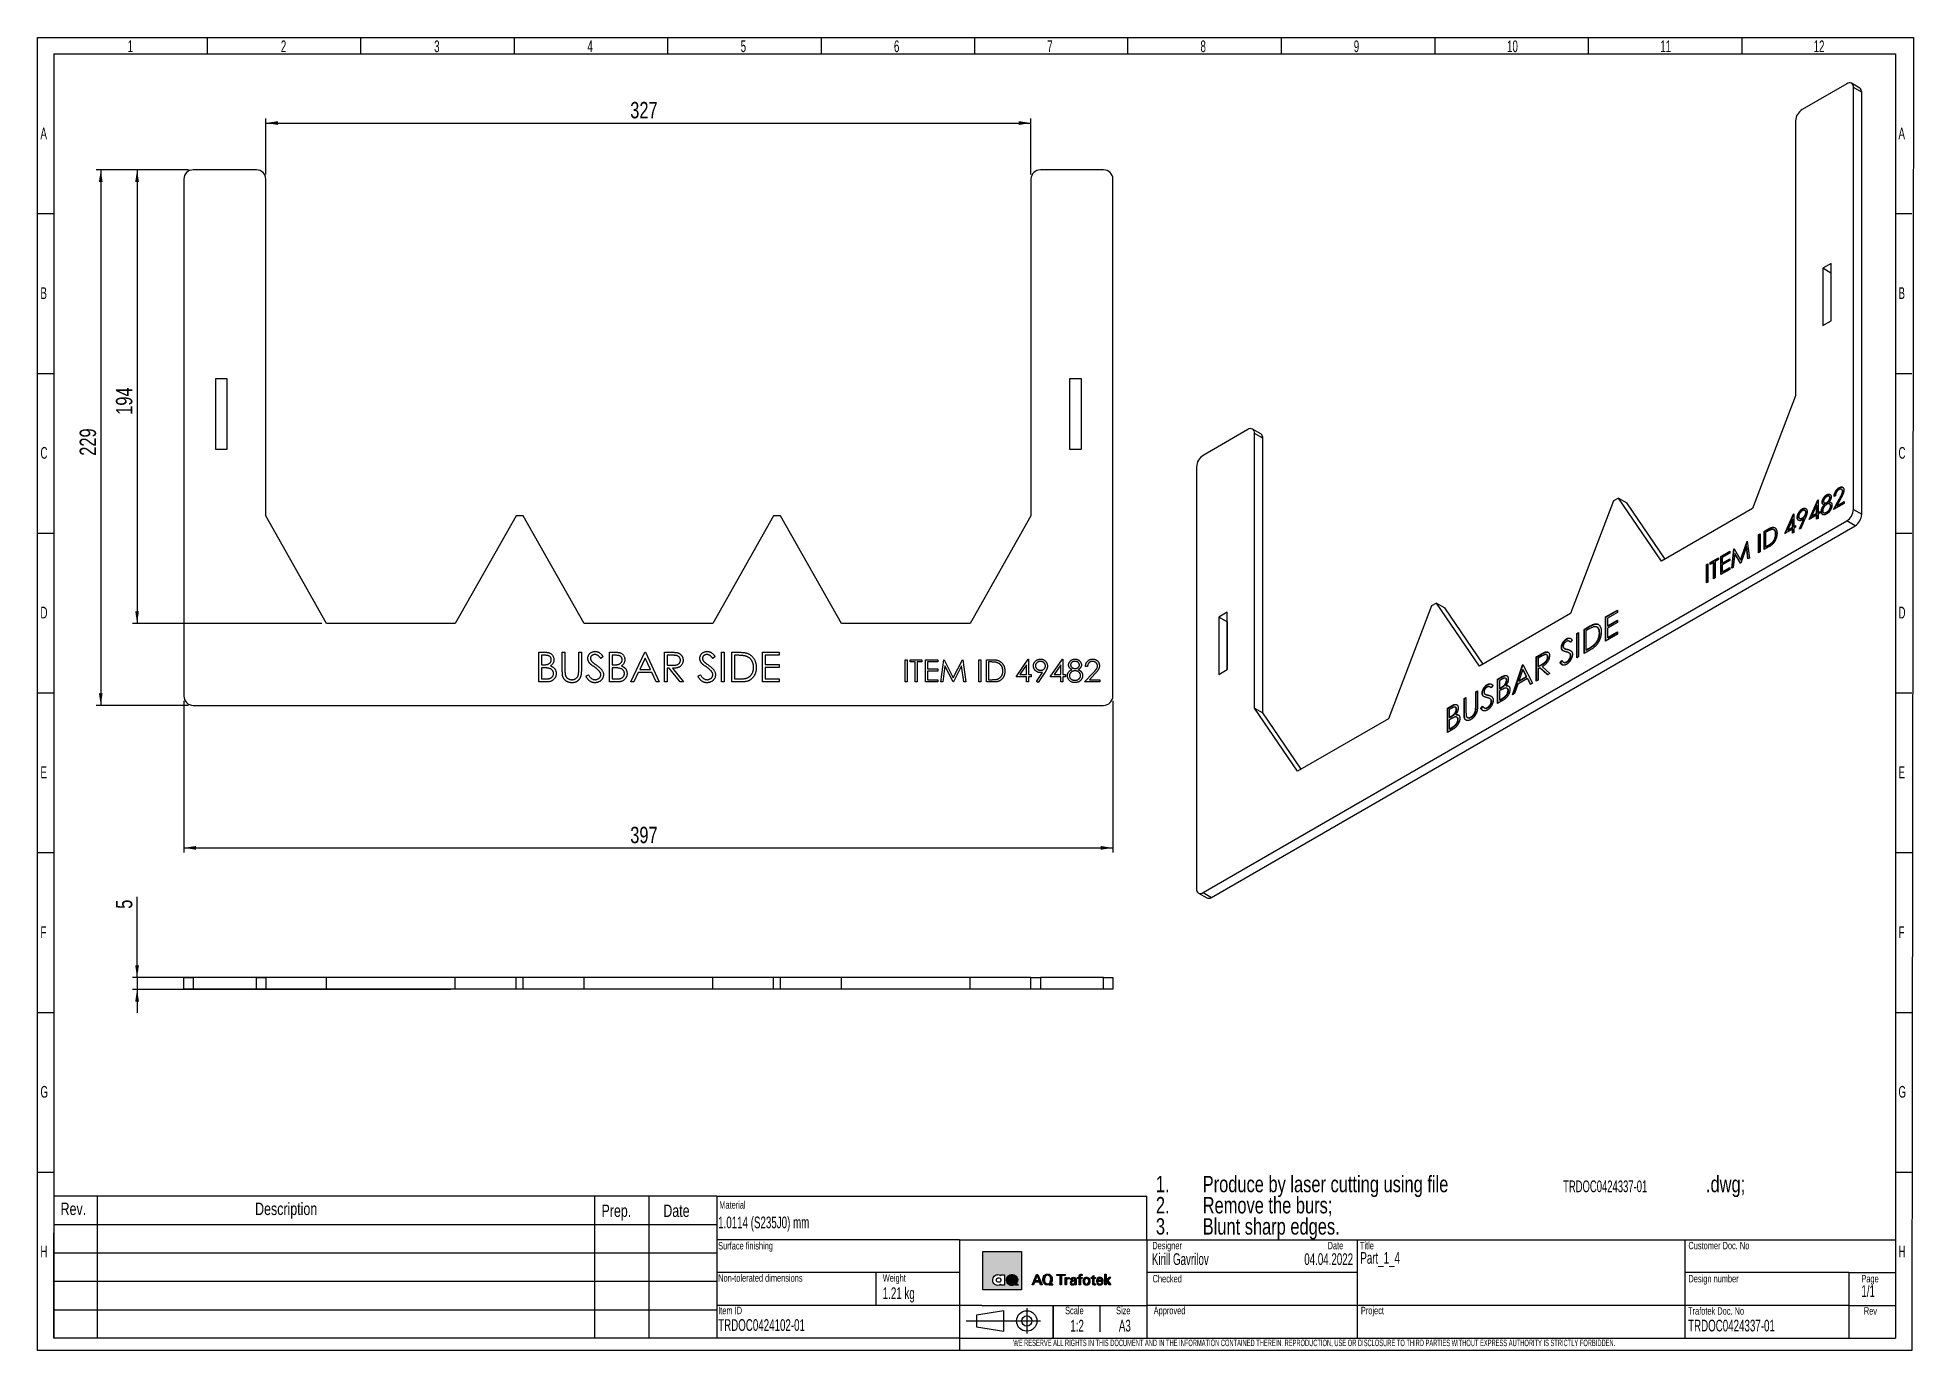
# Model space of a CAD drawing. Header units: millimetres. Extents: x 10 to 411, y 8 to 288.
import ezdxf

# ---------------------------------------------------------------- set-up
doc = ezdxf.new("R2010")
doc.units = ezdxf.units.MM
for name, color, linetype in [('DIMENSIONS', 124, 'Continuous'), ('LOGOBLACK', 7, 'Continuous'), ('LOGORED', 242, 'Continuous'), ('LOGOWHITE', 7, 'Continuous'), ('SLD-0', 179, 'Continuous')]:
    doc.layers.add(name, color=color, linetype=linetype)
doc.styles.add('SLDTEXTSTYLE0', font='TXT', dxfattribs={"width": 0.605})
doc.styles.add('SLDTEXTSTYLE1', font='TXT', dxfattribs={"width": 0.75})
doc.styles.add('SLDTEXTSTYLE2', font='TXT', dxfattribs={"width": 0.623711})
doc.styles.add('SLDTEXTSTYLE3', font='TXT', dxfattribs={"width": 0.523918})
doc.dimstyles.new('SLDDIMSTYLE0', dxfattribs={"dimtxt": 3.5, "dimasz": 2.6, "dimexe": 0, "dimexo": 0.0625, "dimgap": 0.875, "dimtad": 1, "dimlfac": 2, "dimrnd": 1e-09, "dimzin": 12, "dimdsep": 46, "dimtxsty": 'SLDTEXTSTYLE1', "dimsah": 1, "dimcen": 0.09, "dimadec": 0, "dimazin": 3, "dimtfac": 1, "dimtofl": 0, "dimtmove": 0, "dimatfit": 3, "dimfxl": 1, "dimfrac": 2, "dimtolj": 1, "dimtzin": 12, "dimarcsym": 0})
doc.dimstyles.new('SLDDIMSTYLE1', dxfattribs={"dimtxt": 3.5, "dimasz": 2.6, "dimexe": 0, "dimexo": 0.0625, "dimgap": 0.875, "dimtad": 1, "dimdec": 0, "dimlfac": 2, "dimrnd": 1e-09, "dimzin": 12, "dimdsep": 46, "dimtxsty": 'SLDTEXTSTYLE1', "dimsah": 1, "dimcen": 0.09, "dimadec": 0, "dimazin": 3, "dimtfac": 1, "dimtofl": 0, "dimtmove": 0, "dimatfit": 3, "dimfxl": 1, "dimfrac": 2, "dimtolj": 1, "dimtzin": 12, "dimarcsym": 0})
doc.dimstyles.new('SLDDIMSTYLE2', dxfattribs={"dimtxt": 3.5, "dimasz": 2.6, "dimexe": 0, "dimexo": 0.0625, "dimgap": 0.875, "dimtad": 1, "dimlfac": 2, "dimrnd": 1e-09, "dimzin": 12, "dimdsep": 46, "dimtxsty": 'SLDTEXTSTYLE1', "dimsah": 1, "dimcen": 0.09, "dimadec": 0, "dimazin": 3, "dimtfac": 1, "dimtmove": 0, "dimatfit": 0, "dimfxl": 1, "dimfrac": 2, "dimtolj": 1, "dimtzin": 12, "dimarcsym": 0})

msp = doc.modelspace()

# ---------------------------------------------------------------- texts
at = {"layer": 'SLD-0'}
for s, insert, char_height, attachment_point, style in [('1', (28.9764, 287.8771), 2.5, 1, 'SLDTEXTSTYLE2'), ('2', (61.7264, 287.8771), 2.5, 1, 'SLDTEXTSTYLE2'), ('3', (94.4764, 287.8771), 2.5, 1, 'SLDTEXTSTYLE2'), ('4', (127.2264, 287.8771), 2.5, 1, 'SLDTEXTSTYLE2'), ('5', (159.9764, 287.8771), 2.5, 1, 'SLDTEXTSTYLE2'), ('6', (192.7264, 287.8771), 2.5, 1, 'SLDTEXTSTYLE2'), ('7', (225.4764, 287.8771), 2.5, 1, 'SLDTEXTSTYLE2'), ('8', (258.2264, 287.8771), 2.5, 1, 'SLDTEXTSTYLE2'), ('9', (290.9764, 287.8771), 2.5, 1, 'SLDTEXTSTYLE2'), ('10', (323.7264, 287.8771), 2.5, 1, 'SLDTEXTSTYLE2'), ('11', (356.4764, 287.8771), 2.5, 1, 'SLDTEXTSTYLE2'), ('12', (389.2264, 287.8771), 2.5, 1, 'SLDTEXTSTYLE2'), ('A', (10.3622, 269.2765), 2.5, 1, 'SLDTEXTSTYLE2'), ('A', (407.3622, 269.2765), 2.5, 1, 'SLDTEXTSTYLE2'), ('B', (10.3622, 235.1515), 2.5, 1, 'SLDTEXTSTYLE2'), ('B', (407.3622, 235.1515), 2.5, 1, 'SLDTEXTSTYLE2'), ('C', (10.3622, 201.0265), 2.5, 1, 'SLDTEXTSTYLE2'), ('C', (407.3622, 201.0265), 2.5, 1, 'SLDTEXTSTYLE2'), ('D', (10.3622, 166.9015), 2.5, 1, 'SLDTEXTSTYLE2'), ('D', (407.3622, 166.9015), 2.5, 1, 'SLDTEXTSTYLE2'), ('E', (10.3622, 132.7765), 2.5, 1, 'SLDTEXTSTYLE2'), ('E', (407.3622, 132.7765), 2.5, 1, 'SLDTEXTSTYLE2'), ('F', (10.3622, 98.6515), 2.5, 1, 'SLDTEXTSTYLE2'), ('F', (407.3622, 98.6515), 2.5, 1, 'SLDTEXTSTYLE2'), ('G', (10.3622, 64.5265), 2.5, 1, 'SLDTEXTSTYLE2'), ('G', (407.3622, 64.5265), 2.5, 1, 'SLDTEXTSTYLE2'), ('Rev.', (14.671, 39.5992), 2.64583, 1, 'SLDTEXTSTYLE1'), ('Description', (56.2269, 39.5992), 2.645833, 1, 'SLDTEXTSTYLE1'), ('Prep.', (130.2469, 39.1936), 2.64583, 1, 'SLDTEXTSTYLE1'), ('Date', (143.4511, 39.1936), 2.64583, 1, 'SLDTEXTSTYLE1'), ('1.0114 (S235J0) mm', (155.1678, 36.6231), 2.5, 1, 'SLDTEXTSTYLE2'), ('Material', (155.4019, 39.9124), 1.5875, 1, 'SLDTEXTSTYLE2'), ('H', (10.3622, 30.4015), 2.5, 1, 'SLDTEXTSTYLE2'), ('Surface finishing', (155.1678, 31.1836), 1.5875, 1, 'SLDTEXTSTYLE2'), ('Kirill Gavrilov', (247.8324, 28.7812), 2.5, 1, 'SLDTEXTSTYLE2'), ('Designer', (247.9308, 31.225), 1.5875, 1, 'SLDTEXTSTYLE2'), ('04.04.2022', (290.8337, 28.7812), 2.5, 3, 'SLDTEXTSTYLE2'), ('Date', (285.3841, 31.225), 1.5875, 1, 'SLDTEXTSTYLE2'), ('Title', (292.2813, 31.225), 1.5875, 1, 'SLDTEXTSTYLE2'), ('Part_1_4', (292.3797, 29.0483), 2.5, 1, 'SLDTEXTSTYLE2'), ('Customer Doc. No', (362.4788, 31.225), 1.5875, 1, 'SLDTEXTSTYLE2'), ('H', (407.3622, 30.4015), 2.5, 1, 'SLDTEXTSTYLE2'), ('Non-tolerated dimensions', (155.1678, 24.2979), 1.5875, 1, 'SLDTEXTSTYLE2'), ('Weight', (190.336, 24.2979), 1.5875, 1, 'SLDTEXTSTYLE2'), ('Checked', (247.9926, 24.1515), 1.5875, 1, 'SLDTEXTSTYLE2'), ('Design number', (362.4788, 24.1551), 1.5875, 1, 'SLDTEXTSTYLE2'), ('Page', (399.4389, 24.1551), 1.5875, 1, 'SLDTEXTSTYLE2'), ('1.21 kg', (190.336, 21.5111), 2.5, 1, 'SLDTEXTSTYLE2'), ('1/1', (399.4389, 21.9597), 2.5, 1, 'SLDTEXTSTYLE2'), ('Item ID', (155.1678, 17.359), 1.5875, 1, 'SLDTEXTSTYLE2'), ('Scale', (231.2775, 17.3538), 1.5875, 2, 'SLDTEXTSTYLE2'), ('Size', (241.7309, 17.3538), 1.5875, 2, 'SLDTEXTSTYLE2'), ('Approved', (248.2257, 17.3538), 1.5875, 1, 'SLDTEXTSTYLE2'), ('Project', (292.497, 17.3538), 1.5875, 1, 'SLDTEXTSTYLE2'), ('Trafotek Doc. No', (362.4073, 17.2582), 1.5875, 1, 'SLDTEXTSTYLE2'), ('Rev', (399.9631, 17.2582), 1.5875, 1, 'SLDTEXTSTYLE2'), ('TRDOC0424102-01', (155.1678, 14.7053), 2.5, 1, 'SLDTEXTSTYLE2'), ('1:2', (231.8627, 14.5689), 2.5, 2, 'SLDTEXTSTYLE2'), ('A3', (242.0617, 14.5689), 2.5, 2, 'SLDTEXTSTYLE2'), ('TRDOC0424337-01', (362.4073, 14.593), 2.5, 1, 'SLDTEXTSTYLE2'), ('WE RESERVE ALL RIGHTS IN THIS DOCUMENT AND IN THE INFORMATION CONTAINED THEREIN. REPRODUCTION, USE OR DISCLOSURE TO THIRD PARTIES WITHOUT EXPRESS AUTHORITY IS STRICTLY FORBIDDEN.', (218.23, 10.3488), 1.4, 1, 'SLDTEXTSTYLE3')]:
    msp.add_mtext(s, dxfattribs=dict(at, insert=insert, char_height=char_height, attachment_point=attachment_point, style=style))

# ---------------------------------------------------------------- blocks, each defined once
blk = doc.blocks.new('AQ_Trafotek_Block')
at = {"layer": 'LOGOBLACK'}
h = blk.add_hatch(color=256, dxfattribs=at)
h.paths.add_polyline_path([(735, -337), (684, -460), (702, -460), (716, -428), (772, -428), (785, -460), (805, -460), (754, -337)], flags=0)
h.paths.add_polyline_path([(767, -414), (721, -414), (744, -355)], flags=0)
h = blk.add_hatch(color=256, dxfattribs=at)
edge = h.paths.add_edge_path(flags=0)
edge.add_spline(control_points=[(902, -448), (925, -428), (924, -386), (913, -350), (885, -330), (843, -337), (824, -353), (811, -381), (811, -412), (819, -437), (836, -456), (859, -464), (875, -463), (886, -460)], knot_values=[0, 0, 0, 0, 0.162892, 0.228963, 0.366562, 0.432634, 0.478693, 0.554572, 0.661574, 0.700725, 0.750248, 0.805808, 1, 1, 1, 1], weights=[1, 1, 1, 1, 1, 1, 1, 1, 1, 1, 1, 1, 1, 1], degree=3, periodic=0)
edge.add_line((886, -460), (930, -460))
edge.add_line((930, -460), (930, -448))
edge.add_line((930, -448), (902, -448))
edge = h.paths.add_edge_path(flags=0)
edge.add_spline(control_points=[(830, -399), (831, -384), (835, -357), (875, -343), (903, -365), (907, -405), (896, -446), (857, -453), (833, -431), (830, -411), (830, -399)], knot_values=[0, 0, 0, 0, 0.157283, 0.255803, 0.385488, 0.51687, 0.669308, 0.768318, 0.880169, 1, 1, 1, 1], weights=[1, 1, 1, 1, 1, 1, 1, 1, 1, 1, 1], degree=3, periodic=0)
for points in [[(977, -337), (977, -352), (1019, -352), (1019, -460), (1035, -460), (1035, -352), (1077, -352), (1077, -337)], [(1617, -375), (1597, -375), (1565, -409), (1565, -336), (1549, -336), (1549, -460), (1565, -460), (1565, -414), (1599, -460), (1620, -460), (1582, -411)]]:
    blk.add_hatch(color=256, dxfattribs=at).paths.add_polyline_path(points, flags=0)
h = blk.add_hatch(color=256, dxfattribs=at)
edge = h.paths.add_edge_path(flags=0)
edge.add_spline(control_points=[(1093, -411), (1095, -398), (1104, -386), (1123, -390), (1124, -390)], knot_values=[0, 0, 0, 0, 0.813923, 1, 1, 1, 1], weights=[1, 1, 1, 1, 1], degree=3, periodic=0)
edge.add_line((1124, -390), (1124, -375))
edge.add_spline(control_points=[(1124, -375), (1122, -374), (1101, -372), (1094, -389), (1093, -389)], knot_values=[0, 0, 0, 0, 0.625611, 1, 1, 1, 1], weights=[1, 1, 1, 1, 1], degree=3, periodic=0)
edge.add_line((1093, -389), (1093, -375))
edge.add_line((1093, -375), (1077, -375))
edge.add_line((1077, -375), (1077, -460))
edge.add_line((1077, -460), (1093, -460))
edge.add_line((1093, -460), (1093, -411))
h = blk.add_hatch(color=256, dxfattribs=at)
edge = h.paths.add_edge_path(flags=0)
edge.add_spline(control_points=[(1158, -397), (1160, -392), (1160, -382), (1195, -384), (1194, -406), (1194, -407)], knot_values=[0, 0, 0, 0, 0.487725, 0.720185, 1, 1, 1, 1], weights=[1, 1, 1, 1, 1, 1], degree=3, periodic=0)
edge.add_spline(control_points=[(1194, -407), (1165, -407), (1137, -410), (1137, -456), (1168, -466), (1185, -460), (1194, -448)], knot_values=[0, 0, 0, 0, 0.449684, 0.619999, 0.797809, 1, 1, 1, 1], weights=[1, 1, 1, 1, 1, 1, 1], degree=3, periodic=0)
edge.add_line((1194, -448), (1194, -460))
edge.add_line((1194, -460), (1209, -460))
edge.add_line((1209, -460), (1209, -392))
edge.add_spline(control_points=[(1209, -392), (1207, -380), (1190, -372), (1161, -371), (1143, -383), (1142, -397)], knot_values=[0, 0, 0, 0, 0.347593, 0.579527, 1, 1, 1, 1], weights=[1, 1, 1, 1, 1, 1], degree=3, periodic=0)
edge.add_line((1142, -397), (1158, -397))
edge = h.paths.add_edge_path(flags=0)
edge.add_spline(control_points=[(1193, -429), (1193, -436), (1187, -447), (1175, -452), (1159, -450), (1152, -438), (1155, -425), (1169, -418), (1186, -418), (1193, -418)], knot_values=[0, 0, 0, 0, 0.162836, 0.30852, 0.429135, 0.541088, 0.645395, 0.79804, 1, 1, 1, 1], weights=[1, 1, 1, 1, 1, 1, 1, 1, 1, 1], degree=3, periodic=0)
edge.add_line((1193, -418), (1193, -429))
h = blk.add_hatch(color=256, dxfattribs=at)
edge = h.paths.add_edge_path(flags=0)
edge.add_line((1258, -375), (1258, -357))
edge.add_spline(control_points=[(1258, -357), (1258, -355), (1260, -351), (1264, -349), (1266, -349)], knot_values=[0, 0, 0, 0, 0.493872, 1, 1, 1, 1], weights=[1, 1, 1, 1, 1], degree=3, periodic=0)
edge.add_line((1266, -349), (1280, -349))
edge.add_line((1280, -349), (1280, -337))
edge.add_spline(control_points=[(1280, -337), (1271, -334), (1247, -334), (1243, -351), (1243, -357)], knot_values=[0, 0, 0, 0, 0.724944, 1, 1, 1, 1], weights=[1, 1, 1, 1, 1], degree=3, periodic=0)
edge.add_line((1243, -357), (1243, -375))
edge.add_line((1243, -375), (1225, -375))
edge.add_line((1225, -375), (1225, -386))
edge.add_line((1225, -386), (1243, -386))
edge.add_line((1243, -386), (1243, -460))
edge.add_line((1243, -460), (1258, -460))
edge.add_line((1258, -460), (1258, -386))
edge.add_line((1258, -386), (1278, -386))
edge.add_line((1278, -386), (1278, -375))
edge.add_line((1278, -375), (1258, -375))
h = blk.add_hatch(color=256, dxfattribs=at)
edge = h.paths.add_edge_path(flags=0)
edge.add_spline(control_points=[(1288, -418), (1288, -431), (1297, -456), (1329, -466), (1364, -456), (1378, -423), (1369, -382), (1336, -369), (1298, -378), (1288, -402), (1288, -418)], knot_values=[0, 0, 0, 0, 0.130361, 0.249388, 0.355922, 0.49512, 0.618471, 0.746102, 0.840269, 1, 1, 1, 1], weights=[1, 1, 1, 1, 1, 1, 1, 1, 1, 1, 1], degree=3, periodic=0)
edge = h.paths.add_edge_path(flags=0)
edge.add_spline(control_points=[(1305, -418), (1305, -408), (1308, -391), (1333, -381), (1356, -393), (1357, -419), (1353, -445), (1328, -455), (1308, -442), (1305, -426), (1305, -418)], knot_values=[0, 0, 0, 0, 0.147742, 0.256769, 0.373643, 0.506367, 0.655125, 0.753769, 0.87571, 1, 1, 1, 1], weights=[1, 1, 1, 1, 1, 1, 1, 1, 1, 1, 1], degree=3, periodic=0)
h = blk.add_hatch(color=256, dxfattribs=at)
edge = h.paths.add_edge_path(flags=0)
edge.add_line((1401, -386), (1401, -445))
edge.add_spline(control_points=[(1401, -445), (1401, -450), (1405, -464), (1427, -461), (1436, -460)], knot_values=[0, 0, 0, 0, 0.293253, 1, 1, 1, 1], weights=[1, 1, 1, 1, 1], degree=3, periodic=0)
edge.add_line((1436, -460), (1436, -448))
edge.add_spline(control_points=[(1436, -448), (1431, -449), (1420, -450), (1417, -443), (1417, -440)], knot_values=[0, 0, 0, 0, 0.687979, 1, 1, 1, 1], weights=[1, 1, 1, 1, 1], degree=3, periodic=0)
edge.add_line((1417, -440), (1417, -386))
edge.add_line((1417, -386), (1435, -386))
edge.add_line((1435, -386), (1435, -375))
edge.add_line((1435, -375), (1417, -375))
edge.add_line((1417, -375), (1417, -351))
edge.add_line((1417, -351), (1401, -357))
edge.add_line((1401, -357), (1401, -375))
edge.add_line((1401, -375), (1385, -375))
edge.add_line((1385, -375), (1385, -386))
edge.add_line((1385, -386), (1401, -386))
h = blk.add_hatch(color=256, dxfattribs=at)
edge = h.paths.add_edge_path(flags=0)
edge.add_line((1464, -420), (1527, -420))
edge.add_spline(control_points=[(1527, -420), (1527, -399), (1521, -379), (1488, -369), (1455, -380), (1447, -418), (1454, -455), (1496, -469), (1525, -454), (1526, -434)], knot_values=[0, 0, 0, 0, 0.169898, 0.269728, 0.391341, 0.544509, 0.675963, 0.800633, 1, 1, 1, 1], weights=[1, 1, 1, 1, 1, 1, 1, 1, 1, 1], degree=3, periodic=0)
edge.add_line((1526, -434), (1510, -434))
edge.add_spline(control_points=[(1510, -434), (1510, -447), (1478, -459), (1464, -438), (1464, -420)], knot_values=[0, 0, 0, 0, 0.399735, 1, 1, 1, 1], weights=[1, 1, 1, 1, 1], degree=3, periodic=0)
edge = h.paths.add_edge_path(flags=0)
edge.add_line((1510, -409), (1465, -409))
edge.add_spline(control_points=[(1465, -409), (1465, -390), (1496, -375), (1510, -394), (1510, -409)], knot_values=[0, 0, 0, 0, 0.515872, 1, 1, 1, 1], weights=[1, 1, 1, 1, 1], degree=3, periodic=0)
at = {"layer": 'LOGORED'}
h = blk.add_hatch(color=256, dxfattribs=at)
h.paths.add_polyline_path([(100, -66), (100, -522), (557, -522), (557, -66)], flags=0)
edge = h.paths.add_edge_path(flags=0)
edge.add_line((489, -467), (481, -460))
edge.add_spline(control_points=[(481, -460), (481, -460), (450, -477), (385, -452), (374, -401), (390, -360), (426, -336), (491, -342), (527, -410), (500, -442), (499, -443)], knot_values=[0, 0, 0, 0, 0.13222, 0.219258, 0.380346, 0.473973, 0.591834, 0.699915, 0.828497, 1, 1, 1, 1], weights=[1, 1, 1, 1, 1, 1, 1, 1, 1, 1, 1], degree=3, periodic=0)
edge.add_line((499, -443), (522, -467))
edge.add_line((522, -467), (489, -467))
edge = h.paths.add_edge_path(flags=0)
edge.add_line((313, -466), (313, -452))
edge.add_spline(control_points=[(313, -452), (312, -452), (300, -468), (254, -468), (221, -442), (210, -396), (238, -348), (288, -332), (312, -353), (313, -354)], knot_values=[0, 0, 0, 0, 0.09906, 0.195454, 0.327314, 0.552214, 0.641111, 0.793423, 1, 1, 1, 1], weights=[1, 1, 1, 1, 1, 1, 1, 1, 1, 1], degree=3, periodic=0)
edge.add_line((313, -354), (313, -344))
edge.add_line((313, -344), (356, -344))
edge.add_line((356, -344), (356, -466))
edge.add_line((356, -466), (313, -466))
h = blk.add_hatch(color=256, dxfattribs=at)
edge = h.paths.add_edge_path(flags=0)
edge.add_spline(control_points=[(475, -418), (475, -418), (483, -407), (474, -385), (462, -375), (445, -373), (432, -379), (422, -388), (418, -411), (437, -435), (456, -431), (457, -431)], knot_values=[0, 0, 0, 0, 0.117515, 0.198973, 0.296883, 0.449973, 0.507573, 0.571323, 0.70267, 0.849661, 1, 1, 1, 1], weights=[1, 1, 1, 1, 1, 1, 1, 1, 1, 1, 1, 1], degree=3, periodic=0)
edge.add_line((457, -431), (443, -415))
edge.add_line((443, -415), (466, -411))
edge.add_line((466, -411), (475, -418))
at = {"layer": 'LOGOWHITE'}
h = blk.add_hatch(color=256, dxfattribs=at)
edge = h.paths.add_edge_path(flags=0)
edge.add_spline(control_points=[(499, -443), (500, -442), (527, -410), (491, -342), (426, -336), (390, -360), (374, -401), (385, -452), (450, -477), (481, -460), (481, -460)], knot_values=[0, 0, 0, 0, 0.171503, 0.300085, 0.408166, 0.526027, 0.619654, 0.780742, 0.86778, 1, 1, 1, 1], weights=[1, 1, 1, 1, 1, 1, 1, 1, 1, 1, 1], degree=3, periodic=0)
edge.add_line((481, -460), (489, -467))
edge.add_line((489, -467), (522, -467))
edge.add_line((522, -467), (499, -443))
edge = h.paths.add_edge_path(flags=0)
edge.add_line((443, -415), (457, -431))
edge.add_spline(control_points=[(457, -431), (456, -431), (437, -435), (418, -411), (422, -388), (432, -379), (445, -373), (462, -375), (474, -385), (483, -407), (475, -418), (475, -418)], knot_values=[0, 0, 0, 0, 0.150339, 0.29733, 0.428677, 0.492427, 0.550027, 0.703117, 0.801027, 0.882485, 1, 1, 1, 1], weights=[1, 1, 1, 1, 1, 1, 1, 1, 1, 1, 1, 1], degree=3, periodic=0)
edge.add_line((475, -418), (466, -411))
edge.add_line((466, -411), (443, -415))
at = {"color": 7, "linetype": 'Continuous', "lineweight": 18}
for p, q in [((499, -443), (522, -467)), ((481, -460), (489, -467)), ((489, -467), (522, -467))]:
    blk.add_line(p, q, dxfattribs=at)
at = {"layer": 'LOGOBLACK'}
for p, q in [((684, -460), (735, -337)), ((716, -428), (702, -460)), ((772, -428), (716, -428)), ((721, -414), (744, -355)), ((767, -414), (721, -414)), ((735, -337), (754, -337)), ((744, -355), (767, -414)), ((754, -337), (805, -460)), ((785, -460), (772, -428)), ((977, -337), (1077, -337)), ((977, -352), (977, -337)), ((1019, -352), (977, -352)), ((1019, -460), (1019, -352)), ((1077, -352), (1035, -352)), ((1035, -352), (1035, -460)), ((1077, -337), (1077, -352)), ((1077, -460), (1077, -375)), ((1077, -375), (1093, -375)), ((1093, -375), (1093, -389)), ((1093, -411), (1093, -460)), ((1124, -375), (1124, -390)), ((1158, -397), (1142, -397)), ((1193, -418), (1193, -429)), ((1209, -392), (1209, -460)), ((1225, -386), (1225, -375)), ((1225, -375), (1243, -375)), ((1243, -386), (1225, -386)), ((1243, -375), (1243, -357)), ((1243, -460), (1243, -386)), ((1258, -375), (1258, -357)), ((1258, -375), (1278, -375)), ((1278, -386), (1258, -386)), ((1258, -386), (1258, -460)), ((1280, -349), (1266, -349)), ((1278, -375), (1278, -386)), ((1280, -337), (1280, -349)), ((1385, -386), (1385, -375)), ((1385, -375), (1401, -375)), ((1401, -386), (1385, -386)), ((1401, -357), (1417, -351)), ((1401, -375), (1401, -357)), ((1401, -386), (1401, -445)), ((1417, -351), (1417, -375)), ((1417, -375), (1435, -375)), ((1435, -386), (1417, -386)), ((1417, -386), (1417, -440)), ((1435, -375), (1435, -386)), ((1527, -420), (1464, -420)), ((1510, -409), (1465, -409)), ((1510, -434), (1526, -434)), ((1549, -336), (1565, -336)), ((1549, -460), (1549, -336)), ((1565, -336), (1565, -409)), ((1597, -375), (1565, -409)), ((1599, -460), (1565, -414)), ((1565, -414), (1565, -460)), ((1617, -375), (1582, -411)), ((1582, -411), (1620, -460)), ((1617, -375), (1597, -375)), ((702, -460), (684, -460)), ((805, -460), (785, -460)), ((886, -460), (930, -460)), ((902, -448), (930, -448)), ((930, -460), (930, -448)), ((1035, -460), (1019, -460)), ((1093, -460), (1077, -460)), ((1194, -460), (1194, -448)), ((1209, -460), (1194, -460)), ((1258, -460), (1243, -460)), ((1436, -448), (1436, -460)), ((1565, -460), (1549, -460)), ((1620, -460), (1599, -460))]:
    blk.add_line(p, q, dxfattribs=at)
for points, knots in [([(886, -460), (875, -463), (859, -464), (836, -456), (819, -437), (811, -412), (811, -381), (824, -353), (843, -337), (885, -330), (913, -350), (924, -386), (925, -428), (902, -448)], [0, 0, 0, 0, 0.194192, 0.249752, 0.299275, 0.338426, 0.445428, 0.521307, 0.567366, 0.633438, 0.771037, 0.837108, 1, 1, 1, 1]), ([(830, -399), (831, -384), (835, -357), (875, -343), (903, -365), (907, -405), (896, -446), (857, -453), (833, -431), (830, -411), (830, -399)], [0, 0, 0, 0, 0.157283, 0.255803, 0.385488, 0.51687, 0.669308, 0.768318, 0.880169, 1, 1, 1, 1]), ([(1093, -389), (1094, -389), (1101, -372), (1122, -374), (1124, -375)], [0, 0, 0, 0, 0.374389, 1, 1, 1, 1]), ([(1124, -390), (1123, -390), (1104, -386), (1095, -398), (1093, -411)], [0, 0, 0, 0, 0.186077, 1, 1, 1, 1]), ([(1194, -407), (1165, -407), (1137, -410), (1137, -456), (1168, -466), (1185, -460), (1194, -448)], [0, 0, 0, 0, 0.449684, 0.619999, 0.797809, 1, 1, 1, 1]), ([(1142, -397), (1143, -383), (1161, -371), (1190, -372), (1207, -380), (1209, -392)], [0, 0, 0, 0, 0.420473, 0.652407, 1, 1, 1, 1]), ([(1193, -418), (1186, -418), (1169, -418), (1155, -425), (1152, -438), (1159, -450), (1175, -452), (1187, -447), (1193, -436), (1193, -429)], [0, 0, 0, 0, 0.20196, 0.354605, 0.458912, 0.570865, 0.69148, 0.837164, 1, 1, 1, 1]), ([(1194, -407), (1194, -406), (1195, -384), (1160, -382), (1160, -392), (1158, -397)], [0, 0, 0, 0, 0.279815, 0.512275, 1, 1, 1, 1]), ([(1243, -357), (1243, -351), (1247, -334), (1271, -334), (1280, -337)], [0, 0, 0, 0, 0.275056, 1, 1, 1, 1]), ([(1258, -357), (1258, -355), (1260, -351), (1264, -349), (1266, -349)], [0, 0, 0, 0, 0.493872, 1, 1, 1, 1]), ([(1288, -418), (1288, -402), (1298, -378), (1336, -369), (1369, -382), (1378, -423), (1364, -456), (1329, -466), (1297, -456), (1288, -431), (1288, -418)], [0, 0, 0, 0, 0.159731, 0.253898, 0.381529, 0.50488, 0.644078, 0.750612, 0.869639, 1, 1, 1, 1]), ([(1305, -418), (1305, -408), (1308, -391), (1333, -381), (1356, -393), (1357, -419), (1353, -445), (1328, -455), (1308, -442), (1305, -426), (1305, -418)], [0, 0, 0, 0, 0.147742, 0.256769, 0.373643, 0.506367, 0.655125, 0.753769, 0.87571, 1, 1, 1, 1]), ([(1401, -445), (1401, -450), (1405, -464), (1427, -461), (1436, -460)], [0, 0, 0, 0, 0.293253, 1, 1, 1, 1]), ([(1417, -440), (1417, -443), (1420, -450), (1431, -449), (1436, -448)], [0, 0, 0, 0, 0.312021, 1, 1, 1, 1]), ([(1527, -420), (1527, -399), (1521, -379), (1488, -369), (1455, -380), (1447, -418), (1454, -455), (1496, -469), (1525, -454), (1526, -434)], [0, 0, 0, 0, 0.169898, 0.269728, 0.391341, 0.544509, 0.675963, 0.800633, 1, 1, 1, 1]), ([(1510, -434), (1510, -447), (1478, -459), (1464, -438), (1464, -420)], [0, 0, 0, 0, 0.399735, 1, 1, 1, 1]), ([(1465, -409), (1465, -390), (1496, -375), (1510, -394), (1510, -409)], [0, 0, 0, 0, 0.515872, 1, 1, 1, 1])]:
    blk.add_open_spline(points, degree=3, knots=knots, dxfattribs=at)
at = {"layer": 'LOGORED'}
for p, q in [((100, -66), (557, -66)), ((100, -522), (100, -66)), ((557, -66), (557, -522)), ((466, -411), (443, -415)), ((443, -415), (457, -431)), ((475, -418), (466, -411)), ((557, -522), (100, -522))]:
    blk.add_line(p, q, dxfattribs=at)
at = {"layer": 'LOGORED', "linetype": 'Continuous'}
blk.add_ellipse((287, -404), major_axis=(3.9, -27.3), ratio=0.991275, dxfattribs=at)
at = {"layer": 'LOGORED'}
blk.add_open_spline([(457, -431), (456, -431), (437, -435), (418, -411), (422, -388), (432, -379), (445, -373), (462, -375), (474, -385), (483, -407), (475, -418), (475, -418)], degree=3, knots=[0, 0, 0, 0, 0.150339, 0.29733, 0.428677, 0.492427, 0.550027, 0.703117, 0.801027, 0.882485, 1, 1, 1, 1], dxfattribs=at)
at = {"layer": 'LOGOWHITE'}
for p, q in [((313, -354), (313, -344)), ((313, -344), (356, -344)), ((356, -344), (356, -466)), ((313, -466), (313, -452)), ((356, -466), (313, -466))]:
    blk.add_line(p, q, dxfattribs=at)
for points, knots in [([(313, -452), (312, -452), (300, -468), (254, -468), (221, -442), (210, -396), (238, -348), (288, -332), (312, -353), (313, -354)], [0, 0, 0, 0, 0.09906, 0.195454, 0.327314, 0.552214, 0.641111, 0.793423, 1, 1, 1, 1]), ([(481, -460), (481, -460), (450, -477), (385, -452), (374, -401), (390, -360), (426, -336), (491, -342), (527, -410), (500, -442), (499, -443)], [0, 0, 0, 0, 0.13222, 0.219258, 0.380346, 0.473973, 0.591834, 0.699915, 0.828497, 1, 1, 1, 1])]:
    blk.add_open_spline(points, degree=3, knots=knots, dxfattribs=at)
blk = doc.blocks.new('Block1')
at = {"layer": 'SLD-0'}
for p, q in [((226.18, 17.65), (220.35, 16.72)), ((220.35, 16.72), (220.35, 14.22)), ((226.18, 13.29), (226.18, 17.65)), ((231.06, 18.21), (231.06, 12.79)), ((218.15, 15.47), (233.99, 15.47)), ((220.35, 14.22), (226.18, 13.29))]:
    blk.add_line(p, q, dxfattribs=at)
for radius in [2.18, 1.09]:
    blk.add_circle((231.06, 15.47), radius, dxfattribs=at)
blk = doc.blocks.new('SW_NOTE_0')
at = {"layer": 'DIMENSIONS', "color": 0, "attachment_point": 1}
for s, insert, char_height, style in [('1.', (-10, 4.51), 3.5, 'SLDTEXTSTYLE1'), ('Produce by laser cutting using file', (0, 4.51), 3.5, 'SLDTEXTSTYLE1'), ('.dwg;', (107.53, 4.51), 3.5, 'SLDTEXTSTYLE1'), ('2.', (-10, -0.01), 3.5, 'SLDTEXTSTYLE1'), ('Remove the burs;', (0, -0.01), 3.5, 'SLDTEXTSTYLE1'), ('TRDOC0424337-01', (77, 3.52), 2.5, 'SLDTEXTSTYLE0'), ('3.', (-10, -4.54), 3.5, 'SLDTEXTSTYLE1'), ('Blunt sharp edges.', (0, -4.54), 3.5, 'SLDTEXTSTYLE1')]:
    blk.add_mtext(s, dxfattribs=dict(at, insert=insert, char_height=char_height, style=style))
blk = doc.blocks.new('_D')
at = {"layer": 'DIMENSIONS'}
for p, q in [((41.01, 146.83), (41.01, 114.39)), ((239.51, 146.83), (239.51, 114.39)), ((41.01, 115.39), (239.51, 115.39))]:
    blk.add_line(p, q, dxfattribs=at)
for points in [[(41.01, 115.39), (43.61, 114.99), (43.61, 115.79)], [(239.51, 115.39), (236.91, 115.79), (236.91, 114.99)]]:
    blk.add_solid(points, dxfattribs=at)
at = {"layer": 'DIMENSIONS', "insert": (136.38, 119.9), "char_height": 3.5, "attachment_point": 1, "style": 'SLDTEXTSTYLE1'}
blk.add_mtext('397', dxfattribs=at)
blk = doc.blocks.new('_D_1')
at = {"layer": 'DIMENSIONS'}
for p, q in [((42.01, 260.23), (22.25, 260.23)), ((23.25, 260.23), (23.25, 145.83)), ((42.01, 145.83), (22.25, 145.83))]:
    blk.add_line(p, q, dxfattribs=at)
for points in [[(23.25, 260.23), (22.85, 257.63), (23.65, 257.63)], [(23.25, 145.83), (23.65, 148.43), (22.85, 148.43)]]:
    blk.add_solid(points, dxfattribs=at)
at = {"layer": 'DIMENSIONS', "insert": (18.74, 199.15), "char_height": 3.5, "attachment_point": 1, "rotation": 90, "style": 'SLDTEXTSTYLE1'}
blk.add_mtext('229', dxfattribs=at)
blk = doc.blocks.new('_D_2')
at = {"layer": 'DIMENSIONS'}
for p, q in [((42.01, 260.23), (30.01, 260.23)), ((31.01, 260.23), (31.01, 163.33)), ((70.51, 163.33), (30.01, 163.33))]:
    blk.add_line(p, q, dxfattribs=at)
for points in [[(31.01, 260.23), (30.61, 257.63), (31.41, 257.63)], [(31.01, 163.33), (31.41, 165.93), (30.61, 165.93)]]:
    blk.add_solid(points, dxfattribs=at)
at = {"layer": 'DIMENSIONS', "insert": (26.49, 207.9), "char_height": 3.5, "attachment_point": 1, "rotation": 90, "style": 'SLDTEXTSTYLE1'}
blk.add_mtext('194', dxfattribs=at)
blk = doc.blocks.new('_D_3')
at = {"layer": 'DIMENSIONS'}
for p, q in [((58.51, 259.23), (58.51, 271.23)), ((58.51, 270.23), (222.01, 270.23)), ((222.01, 259.23), (222.01, 271.23))]:
    blk.add_line(p, q, dxfattribs=at)
for points in [[(58.51, 270.23), (61.11, 269.83), (61.11, 270.63)], [(222.01, 270.23), (219.41, 270.63), (219.41, 269.83)]]:
    blk.add_solid(points, dxfattribs=at)
at = {"layer": 'DIMENSIONS', "insert": (136.38, 274.74), "char_height": 3.5, "attachment_point": 1, "style": 'SLDTEXTSTYLE1'}
blk.add_mtext('327', dxfattribs=at)
blk = doc.blocks.new('_D_4')
at = {"layer": 'DIMENSIONS'}
for p, q in [((31.01, 87.67), (31.01, 104.96)), ((98.01, 87.67), (30.01, 87.67)), ((98.01, 85.17), (30.01, 85.17)), ((31.01, 87.67), (31.01, 85.17)), ((31.01, 85.17), (31.01, 80.17))]:
    blk.add_line(p, q, dxfattribs=at)
for points in [[(31.01, 87.67), (31.41, 90.27), (30.61, 90.27)], [(31.01, 85.17), (30.61, 82.57), (31.41, 82.57)]]:
    blk.add_solid(points, dxfattribs=at)
at = {"layer": 'DIMENSIONS', "insert": (26.49, 102.38), "char_height": 3.5, "attachment_point": 1, "rotation": 90, "style": 'SLDTEXTSTYLE1'}
blk.add_mtext('5', dxfattribs=at)

# ---------------------------------------------------------------- dimensions: what is measured, and where the dimension line sits
at = {"layer": 'DIMENSIONS'}
for base, p1, p2, picture, middle in [((222.0063, 270.2297), (58.5063, 258.2297), (222.0063, 258.2297), '_D_3', (140.2563, 270.2297)), ((239.5063, 115.3915), (41.0063, 147.8297), (239.5063, 147.8297), '_D', (140.2563, 115.3915))]:
    dim = msp.add_linear_dim(base=base, p1=p1, p2=p2, dimstyle='SLDDIMSTYLE0', dxfattribs=at)
    dim.commit()
    dim.dimension.update_dxf_attribs({"geometry": picture, "text_midpoint": middle, "dimtype": 160})
for base, p1, p2, dimstyle, picture, middle in [((23.2508, 145.8297), (43.0063, 260.2297), (43.0063, 145.8297), 'SLDDIMSTYLE1', '_D_1', (23.2508, 203.0297)), ((31.0063, 163.3297), (43.0063, 260.2297), (71.5063, 163.3297), 'SLDDIMSTYLE1', '_D_2', (31.0063, 211.7797)), ((31.0063, 85.1703), (99.0063, 87.6703), (99.0063, 85.1703), 'SLDDIMSTYLE2', '_D_4', (31.0063, 103.6703))]:
    dim = msp.add_linear_dim(base=base, p1=p1, p2=p2, angle=90, dimstyle=dimstyle, dxfattribs=at)
    dim.commit()
    dim.dimension.update_dxf_attribs({"geometry": picture, "text_midpoint": middle, "dimtype": 160})

# ---------------------------------------------------------------- linework, layer by layer
at = {"color": 7, "linetype": 'Continuous', "lineweight": 25}
for p, q in [((396.3222, 278.6339), (386.7762, 273.1232)), ((399.0899, 277.7124), (397.3221, 278.7329)), ((397.7364, 187.6711), (397.7364, 277.8173)), ((399.5042, 276.7967), (397.7364, 277.8173)), ((399.5042, 186.6506), (399.5042, 276.7967)), ((385.362, 270.6737), (385.362, 211.9644)), ((41.0063, 258.2297), (41.0063, 147.8297)), ((56.5063, 260.2297), (43.0063, 260.2297)), ((58.5063, 186.3297), (58.5063, 258.2297)), ((222.0063, 258.2297), (222.0063, 186.3297)), ((237.5063, 260.2297), (224.0063, 260.2297)), ((239.5063, 147.8297), (239.5063, 258.2297)), ((392.9811, 240.2466), (391.178, 239.2057)), ((391.178, 239.2057), (391.178, 226.9576)), ((392.9457, 238.1852), (391.178, 239.2057)), ((392.9811, 238.2056), (392.9457, 238.1852)), ((392.9457, 238.1852), (392.9457, 227.9781)), ((392.9811, 227.9985), (392.9811, 240.2466)), ((391.178, 226.9576), (392.9811, 227.9985)), ((47.7313, 215.5797), (47.7313, 200.5797)), ((50.2813, 215.5797), (47.7313, 215.5797)), ((50.2813, 200.5797), (50.2813, 215.5797)), ((230.2313, 215.5797), (230.2313, 200.5797)), ((232.7813, 215.5797), (230.2313, 215.5797)), ((232.7813, 200.5797), (232.7813, 215.5797)), ((385.362, 211.9644), (376.1696, 187.8773)), ((268.3359, 204.749), (258.7899, 199.2382)), ((271.1035, 203.8275), (269.3358, 204.848)), ((47.7313, 200.5797), (50.2813, 200.5797)), ((230.2313, 200.5797), (232.7813, 200.5797)), ((269.7501, 145.223), (269.7501, 203.9323)), ((271.5178, 202.9118), (269.7501, 203.9323)), ((271.5178, 144.2025), (271.5178, 202.9118)), ((257.3757, 196.7887), (257.3757, 106.6426)), ((346.4711, 189.5132), (337.2788, 165.4261)), ((347.5318, 190.1255), (346.4711, 189.5132)), ((356.7242, 176.6517), (347.5318, 190.1255)), ((347.5318, 190.1255), (349.2996, 189.105)), ((357.493, 177.0955), (349.2996, 189.105)), ((388.2809, 185.5596), (390.1192, 189.7119)), ((388.43, 185.6457), (390.1805, 189.5999)), ((389.8783, 188.5695), (388.8745, 186.3012)), ((389.8783, 186.8807), (389.8783, 188.5695)), ((389.9667, 188.5185), (389.8783, 188.5695)), ((389.9667, 186.8296), (389.9667, 188.5185)), ((390.1192, 189.7119), (390.1805, 189.7474)), ((390.1805, 189.6765), (390.1192, 189.7119)), ((390.1805, 189.7474), (390.1805, 187.0551)), ((391.1324, 189.1969), (391.044, 189.2479)), ((391.4889, 189.1219), (391.5994, 189.0581)), ((391.6242, 188.6566), (391.5358, 188.7077)), ((392.1146, 189.1166), (392.0262, 189.1676)), ((392.1194, 190.7646), (392.031, 190.8156)), ((392.597, 189.2182), (392.5086, 189.2692)), ((392.6281, 190.441), (392.5176, 190.5048)), ((392.7565, 188.7814), (392.646, 188.8452)), ((392.773, 190.1464), (392.6847, 190.1974)), ((392.9457, 188.3788), (392.8574, 188.4298)), ((393.4618, 187.6531), (394.7678, 190.0165)), ((395.75, 188.9741), (393.4618, 187.6531)), ((393.8935, 190.5946), (393.5913, 190.4201)), ((393.633, 187.7519), (394.8562, 189.9654)), ((395.0255, 189.9931), (394.1829, 188.4683)), ((394.1829, 188.4683), (395.75, 189.3729)), ((394.2713, 188.4172), (394.1829, 188.4683)), ((394.2713, 188.4172), (395.75, 189.2709)), ((394.778, 192.2993), (394.6896, 192.3504)), ((394.8562, 189.9654), (394.7678, 190.0165)), ((395.3078, 191.9432), (395.1973, 192.007)), ((395.493, 191.5249), (395.4046, 191.576)), ((395.75, 189.3729), (395.75, 188.9741)), ((71.5063, 163.3297), (58.5063, 186.3297)), ((112.0063, 186.3297), (99.0063, 163.3297)), ((113.5063, 186.3297), (112.0063, 186.3297)), ((126.5063, 163.3297), (113.5063, 186.3297)), ((167.0063, 186.3297), (154.0063, 163.3297)), ((168.5063, 186.3297), (167.0063, 186.3297)), ((181.5063, 163.3297), (168.5063, 186.3297)), ((222.0063, 186.3297), (209.0063, 163.3297)), ((258.7899, 105.826), (396.3222, 185.2217)), ((376.1696, 187.8773), (356.7242, 176.6517)), ((383.1, 182.5687), (384.9382, 186.721)), ((383.249, 182.6548), (384.9996, 186.609)), ((384.6974, 185.5787), (383.6936, 183.3103)), ((384.6974, 183.8898), (384.6974, 185.5787)), ((384.7858, 185.5276), (384.6974, 185.5787)), ((384.7858, 183.8388), (384.7858, 185.5276)), ((384.9382, 186.721), (384.9996, 186.7565)), ((384.9996, 186.6856), (384.9382, 186.721)), ((384.9996, 186.7565), (384.9996, 184.0643)), ((385.822, 185.9381), (385.7336, 185.9891)), ((386.1829, 183.5453), (387.1192, 185.6665)), ((386.2086, 185.798), (386.3191, 185.7342)), ((386.2837, 183.5225), (387.2076, 185.6154)), ((387.4612, 185.8405), (386.4244, 183.4908)), ((386.8939, 187.748), (386.8055, 187.799)), ((386.9094, 185.8125), (386.821, 185.8636)), ((387.2076, 185.6154), (387.1192, 185.6665)), ((387.4629, 187.3973), (387.3524, 187.4611)), ((387.6353, 187.0044), (387.5469, 187.0554)), ((389.8783, 186.4818), (388.2809, 185.5596)), ((388.8745, 186.3012), (389.8783, 186.8807)), ((388.9629, 186.2502), (388.8745, 186.3012)), ((388.9629, 186.2502), (389.9667, 186.8296)), ((389.9667, 186.8296), (389.8783, 186.8807)), ((389.8783, 185.5844), (389.8783, 186.4818)), ((389.9667, 186.4308), (389.8783, 186.4818)), ((390.1805, 185.7589), (389.8783, 185.5844)), ((389.9667, 185.6354), (389.9667, 186.4308)), ((390.1805, 187.0551), (390.5691, 187.2794)), ((390.2689, 187.0041), (390.1805, 187.0551)), ((390.5691, 186.8806), (390.1805, 186.6563)), ((390.1805, 186.6563), (390.1805, 185.7589)), ((390.2689, 187.0041), (390.5691, 187.1774)), ((390.5691, 187.2794), (390.5691, 186.8806)), ((390.9597, 187.2074), (390.8713, 187.2584)), ((391.3509, 187.0179), (391.4614, 186.9541)), ((392.1025, 187.0655), (392.0141, 187.1165)), ((398.0899, 184.2011), (396.3222, 185.2217)), ((397.7364, 187.6711), (399.5042, 186.6506)), ((260.5577, 104.8055), (398.0899, 184.2011)), ((373.6232, 176.8985), (375.0102, 180.89)), ((373.7116, 176.8475), (375.0726, 180.7643)), ((375.0102, 180.89), (375.054, 180.9153)), ((375.0607, 180.8608), (375.0102, 180.89)), ((375.054, 180.9153), (375.5013, 177.2847)), ((377.4873, 182.32), (377.7895, 182.4945)), ((377.4873, 178.4312), (377.4873, 182.32)), ((377.5757, 182.269), (377.4873, 182.32)), ((377.5757, 182.269), (377.7895, 182.3924)), ((377.5757, 178.4822), (377.5757, 182.269)), ((377.7895, 182.4945), (377.7895, 178.6057)), ((378.653, 182.9929), (379.333, 183.3855)), ((378.653, 179.1042), (378.653, 182.9929)), ((378.7414, 182.9419), (378.653, 182.9929)), ((378.7414, 182.9419), (379.4214, 183.3345)), ((378.7414, 179.1552), (378.7414, 182.9419)), ((379.192, 182.9053), (378.9552, 182.7686)), ((378.9552, 182.7686), (378.9552, 179.6775)), ((379.4214, 183.3345), (379.333, 183.3855)), ((380.3928, 180.5043), (380.3044, 180.5553)), ((380.49, 183.8111), (380.4016, 183.8621)), ((380.8435, 183.2845), (380.733, 183.3483)), ((381.2023, 182.3699), (381.1139, 182.4209)), ((384.6974, 183.4909), (383.1, 182.5687)), ((383.6936, 183.3103), (384.6974, 183.8898)), ((383.782, 183.2593), (383.6936, 183.3103)), ((383.782, 183.2593), (384.7858, 183.8388)), ((384.7858, 183.8388), (384.6974, 183.8898)), ((384.6974, 182.5935), (384.6974, 183.4909)), ((384.7858, 183.4399), (384.6974, 183.4909)), ((384.9996, 182.768), (384.6974, 182.5935)), ((384.7858, 182.6446), (384.7858, 183.4399)), ((384.9996, 184.0643), (385.3882, 184.2886)), ((385.088, 184.0132), (384.9996, 184.0643)), ((385.3882, 183.8897), (384.9996, 183.6654)), ((384.9996, 183.6654), (384.9996, 182.768)), ((385.088, 184.0132), (385.3882, 184.1865)), ((385.3882, 184.2886), (385.3882, 183.8897)), ((386.4244, 183.4908), (386.1829, 183.5453)), ((367.1255, 176.3382), (368.8956, 177.3601)), ((367.2139, 176.2872), (368.8956, 177.2581)), ((368.8956, 176.9613), (368.1617, 176.5376)), ((368.1617, 176.5376), (368.1617, 173.0476)), ((368.8956, 177.3601), (368.8956, 176.9613)), ((369.4137, 177.6592), (371.3134, 178.7559)), ((369.4137, 173.7704), (369.4137, 177.6592)), ((369.5021, 177.6082), (369.4137, 177.6592)), ((369.5021, 177.6082), (371.3134, 178.6538)), ((369.5021, 173.8215), (369.5021, 177.6082)), ((371.3134, 178.357), (369.7159, 177.4348)), ((369.7159, 177.4348), (369.7159, 176.2383)), ((369.7159, 176.2383), (371.3134, 177.1605)), ((371.3134, 176.7616), (369.7159, 175.8394)), ((369.8043, 176.1873), (371.3134, 177.0584)), ((371.3134, 178.7559), (371.3134, 178.357)), ((371.3134, 177.1605), (371.3134, 176.7616)), ((371.7451, 175.1163), (372.1897, 179.2617)), ((371.8452, 175.1741), (372.2779, 179.2093)), ((372.3711, 178.2821), (372.0494, 175.292)), ((372.1897, 179.2617), (372.2329, 179.2867)), ((372.2766, 179.2116), (372.1897, 179.2617)), ((372.2329, 179.2867), (373.6232, 176.8985)), ((373.5915, 176.1822), (372.3711, 178.2821)), ((372.4595, 178.2311), (372.3711, 178.2821)), ((373.6355, 176.2076), (372.4595, 178.2311)), ((373.7116, 176.8475), (373.6232, 176.8985)), ((374.8753, 179.7215), (373.6596, 176.2215)), ((375.1977, 177.1095), (374.8753, 179.7215)), ((374.9636, 179.6705), (374.8753, 179.7215)), ((375.2743, 177.1537), (374.9636, 179.6705)), ((375.5013, 177.2847), (375.1977, 177.1095)), ((377.7895, 178.6057), (377.4873, 178.4312)), ((379.6966, 179.7066), (378.653, 179.1042)), ((378.9552, 179.6775), (379.3418, 179.9006)), ((379.0436, 179.6265), (378.9552, 179.6775)), ((379.0436, 179.6265), (379.4302, 179.8496)), ((379.4302, 179.8496), (379.3418, 179.9006)), ((366.3483, 175.8896), (366.6505, 176.0641)), ((366.3483, 172.0008), (366.3483, 175.8896)), ((366.4367, 175.8386), (366.3483, 175.8896)), ((366.4367, 175.8386), (366.6505, 175.962)), ((366.4367, 172.0519), (366.4367, 175.8386)), ((366.6505, 176.0641), (366.6505, 172.1753)), ((367.8594, 176.3631), (367.1255, 175.9394)), ((367.1255, 175.9394), (367.1255, 176.3382)), ((367.2139, 176.2872), (367.1255, 176.3382)), ((367.2139, 175.9904), (367.2139, 176.2872)), ((367.8594, 172.8732), (367.8594, 176.3631)), ((367.9478, 176.3121), (367.8594, 176.3631)), ((368.1617, 173.0476), (367.8594, 172.8732)), ((367.9478, 172.9242), (367.9478, 176.3121)), ((371.3134, 174.8671), (369.4137, 173.7704)), ((369.8043, 176.1873), (369.7159, 176.2383)), ((369.7159, 175.8394), (369.7159, 174.3437)), ((369.7159, 174.3437), (371.3134, 175.2659)), ((369.8043, 174.2927), (369.7159, 174.3437)), ((369.8043, 174.2927), (371.3134, 175.1639)), ((371.3134, 175.2659), (371.3134, 174.8671)), ((372.0494, 175.292), (371.7451, 175.1163)), ((373.6596, 176.2215), (373.5915, 176.1822)), ((366.6505, 172.1753), (366.3483, 172.0008)), ((263.9341, 165.7494), (262.131, 164.7085)), ((262.131, 164.7085), (262.131, 152.4603)), ((263.8988, 163.6879), (262.131, 164.7085)), ((263.9341, 153.5013), (263.9341, 165.7494)), ((307.5803, 167.062), (298.3879, 142.9749)), ((308.6409, 167.6743), (307.5803, 167.062)), ((317.8333, 154.2005), (308.6409, 167.6743)), ((308.6409, 167.6743), (310.4087, 166.6537)), ((318.6021, 154.6443), (310.4087, 166.6537)), ((337.2788, 165.4261), (317.8333, 154.2005)), ((344.7755, 164.7321), (347.3083, 166.1943)), ((344.7755, 159.5471), (344.7755, 164.7321)), ((344.8638, 164.6811), (344.7755, 164.7321)), ((344.8638, 164.6811), (347.3083, 166.0923)), ((344.8638, 159.5981), (344.8638, 164.6811)), ((347.3083, 165.6625), (345.1784, 164.4329)), ((345.1784, 164.4329), (345.1784, 162.8375)), ((347.3083, 166.1943), (347.3083, 165.6625)), ((99.0063, 163.3297), (71.5063, 163.3297)), ((154.0063, 163.3297), (126.5063, 163.3297)), ((209.0063, 163.3297), (181.5063, 163.3297)), ((263.9341, 163.7084), (263.8988, 163.6879)), ((263.8988, 163.6879), (263.8988, 153.4809)), ((338.6159, 161.1763), (339.0189, 161.4089)), ((338.6159, 155.9912), (338.6159, 161.1763)), ((338.7043, 161.1253), (338.6159, 161.1763)), ((338.7043, 161.1253), (339.0189, 161.3069)), ((338.7043, 156.0423), (338.7043, 161.1253)), ((339.0189, 161.4089), (339.0189, 156.2239)), ((340.1702, 162.0735), (341.0769, 162.5969)), ((340.1702, 156.8885), (340.1702, 162.0735)), ((340.2586, 162.0225), (340.1702, 162.0735)), ((340.2586, 162.0225), (341.1652, 162.5459)), ((340.2586, 156.9395), (340.2586, 162.0225)), ((340.8889, 161.9566), (340.5732, 161.7744)), ((340.5732, 161.7744), (340.5732, 157.6529)), ((341.1652, 162.5459), (341.0769, 162.5969)), ((342.59, 163.1815), (342.5016, 163.2325)), ((343.0577, 162.4814), (342.9472, 162.5452)), ((343.5398, 161.2598), (343.4514, 161.3109)), ((347.3083, 161.0093), (344.7755, 159.5471)), ((345.1784, 162.8375), (347.3083, 164.0671)), ((347.3083, 163.5353), (345.1784, 162.3057)), ((345.2668, 162.7865), (345.1784, 162.8375)), ((345.1784, 162.3057), (345.1784, 160.3115)), ((345.1784, 160.3115), (347.3083, 161.5411)), ((345.2668, 162.7865), (347.3083, 163.9651)), ((345.2668, 160.2605), (347.3083, 161.439)), ((347.3083, 164.0671), (347.3083, 163.5353)), ((347.3083, 161.5411), (347.3083, 161.0093)), ((116.8204, 157.1797), (118.0593, 157.1797)), ((116.8204, 150.8297), (116.8204, 157.1797)), ((117.3902, 156.5284), (117.3902, 154.4931)), ((118.1636, 156.5284), (117.3902, 156.5284)), ((121.8678, 157.1797), (122.4377, 157.1797)), ((121.8678, 153.3445), (121.8678, 157.1797)), ((122.4377, 157.1797), (122.4377, 153.375)), ((125.3684, 157.1797), (125.9383, 157.1797)), ((125.3684, 153.375), (125.3684, 157.1797)), ((125.9383, 157.1797), (125.9383, 153.3445)), ((131.9627, 157.1797), (133.2016, 157.1797)), ((131.9627, 150.8297), (131.9627, 157.1797)), ((132.5325, 156.5284), (132.5325, 154.4931)), ((133.3059, 156.5284), (132.5325, 156.5284)), ((136.5216, 150.8297), (139.5338, 157.1797)), ((139.5338, 157.1797), (139.6152, 157.1797)), ((139.6152, 157.1797), (142.546, 150.8297)), ((143.6857, 157.1797), (144.9565, 157.1797)), ((143.6857, 150.8297), (143.6857, 157.1797)), ((144.2556, 156.5284), (144.2556, 154.4117)), ((145.4462, 156.5284), (144.2556, 156.5284)), ((155.8973, 157.1797), (156.4672, 157.1797)), ((155.8973, 150.8297), (155.8973, 157.1797)), ((156.4672, 157.1797), (156.4672, 150.8297)), ((158.0954, 157.1797), (159.3776, 157.1797)), ((158.0954, 150.8297), (158.0954, 157.1797)), ((159.1117, 156.5284), (158.6652, 156.5284)), ((158.6652, 156.5284), (158.6652, 151.481)), ((164.6082, 157.1797), (168.1902, 157.1797)), ((164.6082, 150.8297), (164.6082, 157.1797)), ((165.1781, 156.5284), (165.1781, 154.5746)), ((168.1902, 156.5284), (165.1781, 156.5284)), ((168.1902, 157.1797), (168.1902, 156.5284)), ((329.9811, 156.1915), (330.8796, 156.7102)), ((330.0694, 156.1405), (330.968, 156.6592)), ((331.2259, 156.3783), (330.384, 155.8923)), ((330.968, 156.6592), (330.8796, 156.7102)), ((331.9853, 157.1758), (331.8969, 157.2269)), ((332.2896, 156.5952), (332.1791, 156.659)), ((335.4231, 158.1539), (335.3347, 158.205)), ((335.674, 157.5094), (335.5856, 157.5604)), ((335.9872, 157.9866), (336.0977, 157.9228)), ((336.1219, 157.9093), (336.0336, 157.9603)), ((336.5294, 160.0027), (336.441, 160.0537)), ((336.7255, 157.7415), (336.6371, 157.7925)), ((337.0684, 156.9843), (336.9579, 157.048)), ((337.1232, 159.4707), (337.0128, 159.5345)), ((337.2193, 156.8694), (337.1309, 156.9205)), ((337.6373, 159.8666), (337.273, 159.3374)), ((337.3803, 156.4534), (337.2919, 156.5045)), ((341.5617, 157.6918), (340.1702, 156.8885)), ((340.5732, 157.6529), (341.0885, 157.9505)), ((340.6615, 157.6019), (340.5732, 157.6529)), ((340.6615, 157.6019), (341.1769, 157.8994)), ((341.1769, 157.8994), (341.0885, 157.9505)), ((342.4605, 158.7723), (342.3721, 158.8233)), ((345.2668, 160.2605), (345.1784, 160.3115)), ((117.3902, 154.4931), (117.7731, 154.4931)), ((117.3902, 153.8419), (117.3902, 151.481)), ((117.768, 153.8419), (117.3902, 153.8419)), ((126.9152, 152.0547), (127.452, 152.3765)), ((130.5787, 156.2676), (130.0635, 155.8771)), ((132.5325, 154.4931), (132.9154, 154.4931)), ((132.5325, 153.8419), (132.5325, 151.481)), ((132.9103, 153.8419), (132.5325, 153.8419)), ((138.1091, 152.8649), (137.1437, 150.8297)), ((140.9878, 152.8649), (138.1091, 152.8649)), ((139.5682, 155.942), (138.4182, 153.5162)), ((138.4182, 153.5162), (140.6876, 153.5162)), ((140.6876, 153.5162), (139.5682, 155.942)), ((141.9265, 150.8297), (140.9878, 152.8649)), ((144.2556, 154.4117), (145.4183, 154.4028)), ((144.2556, 153.7605), (144.2556, 150.8297)), ((144.7186, 153.7605), (144.2556, 153.7605)), ((147.0515, 150.8297), (144.7186, 153.7605)), ((145.4233, 153.7605), (147.7563, 150.8297)), ((150.8498, 152.0547), (151.3866, 152.3765)), ((154.5133, 156.2676), (153.9981, 155.8771)), ((165.1781, 154.5746), (168.1902, 154.5746)), ((165.1781, 153.9233), (165.1781, 151.481)), ((168.1902, 153.9233), (165.1781, 153.9233)), ((168.1902, 154.5746), (168.1902, 153.9233)), ((195.1168, 155.5922), (195.5442, 155.5922)), ((195.1168, 150.8297), (195.1168, 155.5922)), ((195.5442, 155.5922), (195.5442, 150.8297)), ((196.2159, 155.5922), (198.7192, 155.5922)), ((196.2159, 155.1037), (196.2159, 155.5922)), ((197.2539, 155.1037), (196.2159, 155.1037)), ((197.2539, 150.8297), (197.2539, 155.1037)), ((197.6813, 155.1037), (197.6813, 150.8297)), ((198.7192, 155.1037), (197.6813, 155.1037)), ((198.7192, 155.5922), (198.7192, 155.1037)), ((199.4519, 155.5922), (202.1385, 155.5922)), ((199.4519, 150.8297), (199.4519, 155.5922)), ((199.8793, 155.1037), (199.8793, 153.6383)), ((202.1385, 155.1037), (199.8793, 155.1037)), ((199.8793, 153.6383), (202.1385, 153.6383)), ((199.8793, 153.1499), (199.8793, 151.3182)), ((202.1385, 153.1499), (199.8793, 153.1499)), ((202.1385, 155.5922), (202.1385, 155.1037)), ((202.1385, 153.6383), (202.1385, 153.1499)), ((202.749, 150.8297), (203.3777, 155.5922)), ((203.6344, 154.2642), (203.1793, 150.8297)), ((203.3777, 155.5922), (203.4388, 155.5922)), ((203.4388, 155.5922), (205.4051, 151.6845)), ((205.3602, 150.8297), (203.6344, 154.2642)), ((205.4051, 151.6845), (207.3665, 155.5922)), ((207.1757, 154.2566), (205.4566, 150.8297)), ((207.6318, 150.8297), (207.1757, 154.2566)), ((207.3665, 155.5922), (207.4285, 155.5922)), ((207.4285, 155.5922), (208.0611, 150.8297)), ((210.8697, 155.5922), (211.2971, 155.5922)), ((210.8697, 150.8297), (210.8697, 155.5922)), ((211.2971, 155.5922), (211.2971, 150.8297)), ((212.5183, 155.5922), (213.4799, 155.5922)), ((212.5183, 150.8297), (212.5183, 155.5922)), ((213.2805, 155.1037), (212.9457, 155.1037)), ((212.9457, 155.1037), (212.9457, 151.3182)), ((218.8072, 151.9287), (221.4069, 155.7143)), ((221.0664, 154.4855), (219.6468, 152.4172)), ((219.6468, 152.4172), (221.0664, 152.4172)), ((221.0664, 152.4172), (221.0664, 154.4855)), ((221.4069, 155.7143), (221.4938, 155.7143)), ((221.4938, 155.7143), (221.4938, 152.4172)), ((221.4938, 152.4172), (222.0433, 152.4172)), ((222.0433, 152.4172), (222.0433, 151.9287)), ((223.1671, 150.9451), (224.4913, 152.8808)), ((224.975, 152.8522), (223.5087, 150.7076)), ((226.1341, 151.9287), (228.7339, 155.7143)), ((228.3933, 154.4855), (226.9737, 152.4172)), ((226.9737, 152.4172), (228.3933, 152.4172)), ((228.3933, 152.4172), (228.3933, 154.4855)), ((228.7339, 155.7143), (228.8207, 155.7143)), ((228.8207, 155.7143), (228.8207, 152.4172)), ((228.8207, 152.4172), (229.3702, 152.4172)), ((229.3702, 152.4172), (229.3702, 151.9287)), ((233.4611, 150.8297), (235.3081, 152.8007)), ((234.0716, 154.1268), (233.6442, 154.1268)), ((235.6725, 152.5899), (234.4809, 151.3182)), ((262.131, 152.4603), (263.9341, 153.5013)), ((324.9153, 148.082), (327.0452, 154.4966)), ((325.0456, 148.1573), (327.1336, 154.4456)), ((327.0695, 153.5), (326.2564, 151.0499)), ((327.0452, 154.4966), (327.1028, 154.5299)), ((327.1336, 154.4456), (327.0452, 154.4966)), ((327.1579, 153.449), (327.0695, 153.5)), ((327.861, 151.9762), (327.0695, 153.5)), ((327.1028, 154.5299), (329.1751, 150.5412)), ((327.1336, 154.4456), (327.1436, 154.4514)), ((327.9494, 151.9252), (327.1579, 153.449)), ((329.9811, 151.0064), (329.9811, 156.1915)), ((330.0694, 156.1405), (329.9811, 156.1915)), ((330.0694, 151.0575), (330.0694, 156.1405)), ((330.384, 155.8923), (330.384, 154.164)), ((330.384, 154.164), (331.2061, 154.6313)), ((330.4724, 154.1129), (330.384, 154.164)), ((330.7114, 153.8212), (330.384, 153.6322)), ((330.384, 153.6322), (330.384, 151.2391)), ((330.4724, 154.1129), (331.2945, 154.5803)), ((332.361, 152.3804), (330.7114, 153.8212)), ((330.7998, 153.7701), (330.7114, 153.8212)), ((332.3791, 152.3908), (330.7998, 153.7701)), ((331.2945, 154.5803), (331.2061, 154.6313)), ((331.2097, 154.1088), (332.8593, 152.668)), ((332.8593, 152.668), (332.361, 152.3804)), ((332.4872, 156.1506), (332.3988, 156.2016)), ((335.0468, 154.9311), (335.4264, 155.413)), ((335.1352, 154.8801), (335.0468, 154.9311)), ((335.1352, 154.8801), (335.5148, 155.362)), ((335.557, 154.4578), (335.1352, 154.8801)), ((335.7439, 155.0935), (335.8544, 155.0297)), ((336.5006, 155.0669), (336.4122, 155.1179)), ((339.0189, 156.2239), (338.6159, 155.9912)), ((118.5376, 150.8297), (116.8204, 150.8297)), ((117.3902, 151.481), (118.2018, 151.481)), ((133.6799, 150.8297), (131.9627, 150.8297)), ((132.5325, 151.481), (133.3441, 151.481)), ((137.1437, 150.8297), (136.5216, 150.8297)), ((142.546, 150.8297), (141.9265, 150.8297)), ((144.2556, 150.8297), (143.6857, 150.8297)), ((147.7563, 150.8297), (147.0515, 150.8297)), ((156.4672, 150.8297), (155.8973, 150.8297)), ((160.0632, 150.8297), (158.0954, 150.8297)), ((158.6652, 151.481), (159.3941, 151.481)), ((168.1902, 150.8297), (164.6082, 150.8297)), ((165.1781, 151.481), (168.1902, 151.481)), ((168.1902, 151.481), (168.1902, 150.8297)), ((195.5442, 150.8297), (195.1168, 150.8297)), ((197.6813, 150.8297), (197.2539, 150.8297)), ((202.1385, 150.8297), (199.4519, 150.8297)), ((199.8793, 151.3182), (202.1385, 151.3182)), ((202.1385, 151.3182), (202.1385, 150.8297)), ((203.1793, 150.8297), (202.749, 150.8297)), ((205.4566, 150.8297), (205.3602, 150.8297)), ((208.0611, 150.8297), (207.6318, 150.8297)), ((211.2971, 150.8297), (210.8697, 150.8297)), ((213.9942, 150.8297), (212.5183, 150.8297)), ((212.9457, 151.3182), (213.4923, 151.3182)), ((221.0664, 151.9287), (218.8072, 151.9287)), ((221.0664, 150.8297), (221.0664, 151.9287)), ((221.4938, 150.8297), (221.0664, 150.8297)), ((221.4938, 151.9287), (221.4938, 150.8297)), ((222.0433, 151.9287), (221.4938, 151.9287)), ((223.5087, 150.7076), (223.1671, 150.9451)), ((228.3933, 151.9287), (226.1341, 151.9287)), ((228.3933, 150.8297), (228.3933, 151.9287)), ((228.8207, 150.8297), (228.3933, 150.8297)), ((228.8207, 151.9287), (228.8207, 150.8297)), ((229.3702, 151.9287), (228.8207, 151.9287)), ((236.6971, 150.8297), (233.4611, 150.8297)), ((234.4809, 151.3182), (236.6971, 151.3182)), ((236.6971, 151.3182), (236.6971, 150.8297)), ((317.0288, 148.7143), (317.4317, 148.9469)), ((317.0288, 145.6076), (317.0288, 148.7143)), ((317.1172, 148.6633), (317.0288, 148.7143)), ((317.1172, 148.6633), (317.4317, 148.8449)), ((317.1172, 145.5566), (317.1172, 148.6633)), ((317.4317, 148.9469), (317.4317, 145.8153)), ((318.4987, 148.3837), (318.4103, 148.4348)), ((319.6051, 150.2325), (319.5167, 150.2835)), ((320.1989, 149.7005), (320.0884, 149.7643)), ((320.713, 150.0964), (320.3487, 149.5672)), ((321.6916, 151.4061), (322.5677, 151.9118)), ((321.6916, 146.221), (321.6916, 151.4061)), ((321.78, 151.355), (321.6916, 151.4061)), ((321.78, 151.355), (322.6561, 151.8608)), ((321.78, 146.2721), (321.78, 151.355)), ((322.6414, 151.4226), (322.0945, 151.1069)), ((322.0945, 151.1069), (322.0945, 149.445)), ((322.0945, 149.445), (322.3653, 149.6013)), ((322.1829, 149.394), (322.0945, 149.445)), ((322.3617, 149.0674), (322.0945, 148.9132)), ((322.0945, 148.9132), (322.0945, 146.9855)), ((322.1829, 149.394), (322.4537, 149.5503)), ((322.4537, 149.5503), (322.3653, 149.6013)), ((322.6561, 151.8608), (322.5677, 151.9118)), ((323.5254, 151.5511), (323.415, 151.6149)), ((323.5636, 149.9968), (323.4752, 150.0478)), ((323.6796, 151.1575), (323.5913, 151.2085)), ((323.8103, 149.4208), (323.6998, 149.4846)), ((324.025, 148.9379), (323.9367, 148.9889)), ((325.3551, 148.3359), (324.9153, 148.082)), ((326.0378, 150.3919), (325.3551, 148.3359)), ((328.0733, 151.567), (326.0378, 150.3919)), ((326.2564, 151.0499), (327.861, 151.9762)), ((326.3448, 150.9989), (326.2564, 151.0499)), ((326.3448, 150.9989), (327.9494, 151.9252)), ((327.9494, 151.9252), (327.861, 151.9762)), ((328.7371, 150.2883), (328.0733, 151.567)), ((328.1617, 151.516), (328.0733, 151.567)), ((328.7847, 150.3158), (328.1617, 151.516)), ((329.1751, 150.5412), (328.7371, 150.2883)), ((330.384, 151.2391), (329.9811, 151.0064)), ((43.0063, 145.8297), (237.5063, 145.8297)), ((278.9425, 131.7492), (269.7501, 145.223)), ((269.7501, 145.223), (271.5178, 144.2025)), ((310.9844, 145.2249), (311.8604, 145.7307)), ((310.9844, 140.0399), (310.9844, 145.2249)), ((311.0727, 145.1739), (310.9844, 145.2249)), ((311.0727, 145.1739), (311.9488, 145.6796)), ((311.0727, 140.0909), (311.0727, 145.1739)), ((311.9342, 145.2415), (311.3873, 144.9257)), ((311.3873, 144.9257), (311.3873, 143.2639)), ((311.9488, 145.6796), (311.8604, 145.7307)), ((312.8182, 145.37), (312.7077, 145.4337)), ((312.9724, 144.9764), (312.884, 145.0274)), ((314.5534, 147.2853), (314.9564, 147.5179)), ((314.5534, 144.1537), (314.5534, 147.2853)), ((314.6418, 147.2343), (314.5534, 147.2853)), ((314.6418, 147.2343), (314.9564, 147.4159)), ((314.6418, 144.1027), (314.6418, 147.2343)), ((314.9564, 147.5179), (314.9564, 144.4113)), ((317.0713, 144.7251), (316.9829, 144.7762)), ((317.1172, 145.5566), (317.0288, 145.6076)), ((318.1225, 145.1609), (318.5021, 145.6428)), ((318.2109, 145.1099), (318.1225, 145.1609)), ((318.2109, 145.1099), (318.5905, 145.5918)), ((318.6326, 144.6876), (318.2109, 145.1099)), ((318.7497, 147.7392), (318.6613, 147.7902)), ((318.8196, 145.3233), (318.93, 145.2595)), ((319.0629, 148.2164), (319.1734, 148.1526)), ((319.1976, 148.1391), (319.1092, 148.1901)), ((319.5763, 145.2967), (319.4879, 145.3477)), ((319.8012, 147.9713), (319.7128, 148.0223)), ((320.144, 147.2141), (320.0336, 147.2778)), ((320.295, 147.0992), (320.2066, 147.1503)), ((320.456, 146.6832), (320.3676, 146.7343)), ((322.9059, 146.922), (321.6916, 146.221)), ((322.0945, 146.9855), (322.6684, 147.3167)), ((322.1829, 146.9344), (322.0945, 146.9855)), ((322.1829, 146.9344), (322.7568, 147.2657)), ((322.7568, 147.2657), (322.6684, 147.3167)), ((279.7112, 132.193), (271.5178, 144.2025)), ((298.3879, 142.9749), (278.9425, 131.7492)), ((312.1986, 140.7409), (310.9844, 140.0399)), ((311.3873, 143.2639), (311.6581, 143.4202)), ((311.4757, 143.2129), (311.3873, 143.2639)), ((311.6545, 142.8863), (311.3873, 142.7321)), ((311.3873, 142.7321), (311.3873, 140.8043)), ((311.3873, 140.8043), (311.9612, 141.1356)), ((311.4757, 140.7533), (311.3873, 140.8043)), ((311.4757, 143.2129), (311.7464, 143.3691)), ((311.4757, 140.7533), (312.0496, 141.0846)), ((311.7464, 143.3691), (311.6581, 143.4202)), ((312.0496, 141.0846), (311.9612, 141.1356)), ((312.8564, 143.8157), (312.768, 143.8667)), ((313.1031, 143.2397), (312.9926, 143.3035)), ((313.3178, 142.7567), (313.2294, 142.8077)), ((314.6418, 144.1027), (314.5534, 144.1537)), ((314.7219, 143.0562), (314.6335, 143.1073)), ((315.2038, 143.2521), (315.3143, 143.1883)), ((316.1026, 143.2914), (316.0142, 143.3424)), ((257.79, 105.727), (259.5578, 104.7064)), ((258.7899, 105.826), (260.5577, 104.8055)), ((41.0063, 85.1703), (41.0063, 87.6703)), ((41.0063, 87.6703), (43.0063, 87.6703)), ((43.0063, 85.1703), (41.0063, 85.1703)), ((43.0063, 87.6703), (43.0063, 85.1703)), ((56.5063, 87.6703), (43.0063, 87.6703)), ((56.5063, 85.1703), (43.0063, 85.1703)), ((56.5063, 85.1703), (56.5063, 87.6703)), ((56.5063, 87.6703), (58.5063, 87.6703)), ((58.5063, 85.1703), (56.5063, 85.1703)), ((58.5063, 87.6703), (58.5063, 85.1703)), ((71.5063, 87.6703), (58.5063, 87.6703)), ((71.5063, 85.1703), (58.5063, 85.1703)), ((71.5063, 85.1703), (71.5063, 87.6703)), ((99.0063, 87.6703), (71.5063, 87.6703)), ((99.0063, 85.1703), (71.5063, 85.1703)), ((99.0063, 85.1703), (99.0063, 87.6703)), ((112.0063, 87.6703), (99.0063, 87.6703)), ((112.0063, 85.1703), (99.0063, 85.1703)), ((112.0063, 85.1703), (112.0063, 87.6703)), ((113.5063, 87.6703), (112.0063, 87.6703)), ((113.5063, 85.1703), (112.0063, 85.1703)), ((113.5063, 85.1703), (113.5063, 87.6703)), ((126.5063, 87.6703), (113.5063, 87.6703)), ((126.5063, 85.1703), (113.5063, 85.1703)), ((122.4376, 85.1703), (122.4376, 85.1547)), ((126.5063, 85.1703), (126.5063, 87.6703)), ((154.0063, 87.6703), (126.5063, 87.6703)), ((154.0063, 85.1703), (126.5063, 85.1703)), ((154.0063, 85.1703), (154.0063, 87.6703)), ((167.0063, 87.6703), (154.0063, 87.6703)), ((167.0063, 85.1703), (154.0063, 85.1703)), ((167.0063, 85.1703), (167.0063, 87.6703)), ((168.5063, 87.6703), (167.0063, 87.6703)), ((168.5063, 85.1703), (167.0063, 85.1703)), ((168.5063, 85.1703), (168.5063, 87.6703)), ((181.5063, 87.6703), (168.5063, 87.6703)), ((181.5063, 85.1703), (168.5063, 85.1703)), ((181.5063, 85.1703), (181.5063, 87.6703)), ((209.0063, 87.6703), (181.5063, 87.6703)), ((209.0063, 85.1703), (181.5063, 85.1703)), ((209.0063, 85.1703), (209.0063, 87.6703)), ((222.0063, 87.6703), (209.0063, 87.6703)), ((222.0063, 85.1703), (209.0063, 85.1703)), ((222.0063, 85.1703), (222.0063, 87.6703)), ((222.0063, 87.6703), (224.0063, 87.6703)), ((224.0063, 85.1703), (222.0063, 85.1703)), ((224.0063, 87.6703), (224.0063, 85.1703)), ((237.5063, 87.6703), (224.0063, 87.6703)), ((237.5063, 85.1703), (224.0063, 85.1703)), ((237.5063, 85.1703), (237.5063, 87.6703)), ((237.5063, 87.6703), (239.5063, 87.6703)), ((239.5063, 85.1703), (237.5063, 85.1703)), ((239.5063, 87.6703), (239.5063, 85.1703))]:
    msp.add_line(p, q, dxfattribs=at)
for centre, radius, start, end in [((396.8742, 277.9571), 0.8734, 350.785963, 129.203285), ((398.5242, 276.9049), 0.986, 353.701152, 54.986667), ((388.4325, 270.534), 3.0736, 122.605478, 177.394522), ((43.0063, 258.2297), 2, 90, 180), ((56.5063, 258.2297), 2, 0, 90), ((224.0063, 258.2297), 2, 90, 180), ((237.5063, 258.2297), 2, 0, 90), ((268.8879, 204.0722), 0.8734, 350.785963, 129.203285), ((270.5378, 203.02), 0.986, 353.701152, 54.986667), ((260.4461, 196.649), 3.0736, 122.605478, 177.394522), ((394.666, 187.8109), 3.0736, 302.605478, 357.394522), ((396.4337, 186.7904), 3.0736, 302.605478, 357.394522), ((43.0063, 147.8297), 2, 180, 270), ((237.5063, 147.8297), 2, 270, 0), ((258.2378, 106.5028), 0.8734, 170.785963, 309.203285), ((259.9718, 105.6232), 1.006, 245.692881, 305.617577)]:
    msp.add_arc(centre, radius, start, end, dxfattribs=at)
for points, knots in [([(394.6896, 192.3504), (394.7265, 192.3707), (394.799, 192.4106), (394.9049, 192.4549), (395.0058, 192.4867), (395.1013, 192.5048), (395.1908, 192.5067), (395.2749, 192.4955), (395.3546, 192.4724), (395.4264, 192.4325), (395.4923, 192.3836), (395.5492, 192.3237), (395.5979, 192.256), (395.6385, 192.1799), (395.6684, 192.0928), (395.6911, 191.9984), (395.7039, 191.894), (395.7059, 191.8195), (395.7069, 191.7816)], [0, 0, 0, 0, 0.06947546, 0.1365168, 0.20078882, 0.26382967, 0.32573502, 0.38729069, 0.44950922, 0.51296782, 0.57627522, 0.6375801, 0.69790261, 0.75717209, 0.81659853, 0.87665317, 0.93728964, 1, 1, 1, 1]), ([(394.778, 192.2993), (394.931, 192.3756), (395.1997, 192.5096), (395.3948, 192.4123), (395.4787, 192.3704)], [0, 0, 0, 0, 0.56947736, 1, 1, 1, 1]), ([(390.8713, 187.2584), (390.8719, 187.286), (390.873, 187.3406), (390.8806, 187.4246), (390.8928, 187.5092), (390.9094, 187.5945), (390.9319, 187.6808), (390.9591, 187.7678), (390.9908, 187.8554), (391.0274, 187.9443), (391.0701, 188.0341), (391.1183, 188.1257), (391.1732, 188.2188), (391.2341, 188.3136), (391.3002, 188.4109), (391.3734, 188.5084), (391.4517, 188.609), (391.5073, 188.6742), (391.5358, 188.7077)], [0, 0, 0, 0, 0.05885359, 0.11631546, 0.17267484, 0.22878039, 0.28458036, 0.34025651, 0.39662981, 0.45350726, 0.51231819, 0.57264844, 0.63602194, 0.70236295, 0.77148306, 0.84418448, 0.92006979, 1, 1, 1, 1]), ([(390.9597, 187.2074), (390.9603, 187.235), (390.9614, 187.2895), (390.969, 187.3736), (390.9812, 187.4582), (390.9978, 187.5435), (391.0203, 187.6298), (391.0475, 187.7168), (391.0792, 187.8044), (391.1158, 187.8933), (391.1585, 187.9831), (391.2067, 188.0747), (391.2616, 188.1677), (391.3225, 188.2626), (391.3886, 188.3598), (391.4618, 188.4574), (391.5401, 188.5579), (391.5957, 188.6232), (391.6242, 188.6566)], [0, 0, 0, 0, 0.05885359, 0.11631546, 0.17267484, 0.22878039, 0.28458036, 0.34025651, 0.39662981, 0.45350726, 0.51231819, 0.57264844, 0.63602194, 0.70236295, 0.77148306, 0.84418448, 0.92006979, 1, 1, 1, 1]), ([(391.044, 189.2479), (391.0456, 189.2903), (391.0488, 189.3754), (391.0743, 189.5142), (391.116, 189.66), (391.1727, 189.8118), (391.2433, 189.9647), (391.328, 190.1142), (391.4248, 190.2582), (391.5332, 190.3947), (391.6499, 190.5223), (391.773, 190.6349), (391.9003, 190.7355), (391.987, 190.7887), (392.031, 190.8156)], [0, 0, 0, 0, 0.07405843, 0.14887035, 0.22666767, 0.30773476, 0.3911572, 0.47392936, 0.55792775, 0.64498929, 0.73336406, 0.82109204, 0.90928721, 1, 1, 1, 1]), ([(391.5358, 188.7077), (391.4968, 188.7097), (391.4211, 188.7137), (391.321, 188.7434), (391.235, 188.7885), (391.1655, 188.8524), (391.1108, 188.9308), (391.0732, 189.0245), (391.0478, 189.1284), (391.0453, 189.208), (391.044, 189.2479)], [0, 0, 0, 0, 0.14586006, 0.2824259, 0.4108504, 0.53502942, 0.65470108, 0.77013343, 0.88455584, 1, 1, 1, 1]), ([(391.1324, 189.1969), (391.134, 189.2393), (391.1372, 189.3244), (391.1627, 189.4632), (391.2044, 189.609), (391.2611, 189.7607), (391.3317, 189.9137), (391.4164, 190.0632), (391.5132, 190.2072), (391.6216, 190.3437), (391.7383, 190.4713), (391.8614, 190.5838), (391.9887, 190.6845), (392.0754, 190.7376), (392.1194, 190.7646)], [0, 0, 0, 0, 0.07405843, 0.14887035, 0.22666767, 0.30773476, 0.3911572, 0.47392936, 0.55792775, 0.64498929, 0.73336406, 0.82109204, 0.90928721, 1, 1, 1, 1]), ([(391.3756, 188.7631), (391.3273, 188.7757), (391.2238, 188.8027), (391.1514, 188.9781), (391.1388, 189.124), (391.1324, 189.1969)], [0, 0, 0, 0, 0.30520498, 0.65269099, 1, 1, 1, 1]), ([(392.0337, 188.773), (392.0037, 188.7551), (391.945, 188.72), (391.8589, 188.6569), (391.7763, 188.5905), (391.6974, 188.5166), (391.6224, 188.4364), (391.5506, 188.3506), (391.4829, 188.259), (391.4199, 188.1629), (391.3625, 188.0652), (391.3121, 187.9678), (391.2692, 187.8723), (391.2348, 187.7781), (391.2065, 187.6858), (391.1879, 187.5953), (391.176, 187.5064), (391.1744, 187.4497), (391.1736, 187.4212)], [0, 0, 0, 0, 0.07126869, 0.13981179, 0.20649743, 0.27153524, 0.33608183, 0.40052839, 0.46498384, 0.53005031, 0.59442341, 0.65558271, 0.71484911, 0.77211506, 0.82899921, 0.88512216, 0.94207935, 1, 1, 1, 1]), ([(392.0141, 190.407), (391.9905, 190.3926), (391.9443, 190.3645), (391.8765, 190.318), (391.8121, 190.2664), (391.7503, 190.2116), (391.692, 190.1521), (391.6364, 190.0896), (391.5845, 190.0226), (391.5356, 189.9528), (391.4916, 189.8818), (391.4525, 189.8117), (391.42, 189.7425), (391.3925, 189.6746), (391.3725, 189.6079), (391.3575, 189.5427), (391.3474, 189.4781), (391.3466, 189.4375), (391.3463, 189.417)], [0, 0, 0, 0, 0.07524331, 0.14720881, 0.21644709, 0.28402504, 0.35065545, 0.41503132, 0.47962983, 0.54465163, 0.60804424, 0.66782757, 0.72511425, 0.78099171, 0.835527, 0.88943815, 0.94407209, 1, 1, 1, 1]), ([(391.3463, 189.417), (391.3469, 189.397), (391.3482, 189.3576), (391.3583, 189.3042), (391.3734, 189.2547), (391.3971, 189.2125), (391.4256, 189.1736), (391.4607, 189.1404), (391.5025, 189.1127), (391.5497, 189.0902), (391.6011, 189.0733), (391.6555, 189.0643), (391.7123, 189.0633), (391.7709, 189.069), (391.8319, 189.0823), (391.8949, 189.1032), (391.9599, 189.1311), (392.004, 189.1553), (392.0262, 189.1676)], [0, 0, 0, 0, 0.05456395, 0.1078262, 0.16192371, 0.2175097, 0.27449833, 0.33481476, 0.39755495, 0.46475458, 0.53290121, 0.60009721, 0.66535416, 0.73108363, 0.79688349, 0.86329159, 0.93083122, 1, 1, 1, 1]), ([(391.5967, 189.0794), (391.6331, 189.0552), (391.7179, 188.9988), (391.903, 189.0141), (392.0441, 189.0824), (392.1146, 189.1166)], [0, 0, 0, 0, 0.2731328, 0.63650021, 1, 1, 1, 1]), ([(392.6847, 190.1974), (392.6841, 190.2156), (392.6831, 190.2517), (392.6748, 190.301), (392.6609, 190.3459), (392.6422, 190.3872), (392.6176, 190.4236), (392.5883, 190.4566), (392.5529, 190.4841), (392.513, 190.5084), (392.4679, 190.5261), (392.4174, 190.5355), (392.362, 190.5362), (392.3016, 190.5278), (392.2364, 190.5101), (392.1668, 190.4849), (392.0921, 190.4501), (392.0407, 190.4217), (392.0141, 190.407)], [0, 0, 0, 0, 0.05090244, 0.10103404, 0.15108382, 0.20306199, 0.25624843, 0.31084671, 0.3687691, 0.43001504, 0.49251965, 0.55604872, 0.62199568, 0.69019237, 0.76138485, 0.83635622, 0.91548701, 1, 1, 1, 1]), ([(392.0141, 187.1165), (392.0456, 187.1354), (392.107, 187.1722), (392.1966, 187.2359), (392.2811, 187.3038), (392.3604, 187.3773), (392.4354, 187.4544), (392.5048, 187.538), (392.5704, 187.6254), (392.629, 187.7179), (392.6823, 187.8114), (392.7288, 187.9047), (392.7692, 187.9963), (392.8009, 188.0863), (392.8262, 188.1747), (392.8444, 188.2617), (392.8556, 188.3476), (392.8568, 188.4022), (392.8574, 188.4298)], [0, 0, 0, 0, 0.07655893, 0.14916135, 0.21882685, 0.28556714, 0.35031311, 0.41412515, 0.47717916, 0.54036802, 0.60220239, 0.66203365, 0.71993441, 0.77590743, 0.83111486, 0.88666745, 0.94255236, 1, 1, 1, 1]), ([(392.0262, 189.1676), (392.0549, 189.1851), (392.1118, 189.2199), (392.1958, 189.2863), (392.2775, 189.3617), (392.3559, 189.4456), (392.4292, 189.5364), (392.4944, 189.6321), (392.5512, 189.7311), (392.5989, 189.8321), (392.6358, 189.9316), (392.6646, 190.0266), (392.6814, 190.1159), (392.6836, 190.1704), (392.6847, 190.1974)], [0, 0, 0, 0, 0.08968994, 0.17849401, 0.26683775, 0.35655818, 0.44533425, 0.53080584, 0.61407622, 0.69770709, 0.77914195, 0.85535359, 0.92855682, 1, 1, 1, 1]), ([(392.031, 190.8156), (392.0738, 190.8387), (392.1582, 190.8843), (392.2823, 190.9295), (392.4011, 190.9539), (392.5141, 190.9593), (392.6193, 190.9462), (392.7122, 190.9105), (392.7943, 190.8578), (392.8622, 190.7849), (392.9182, 190.6986), (392.9572, 190.5971), (392.9821, 190.4847), (392.9853, 190.4007), (392.9869, 190.3586)], [0, 0, 0, 0, 0.08940971, 0.17630576, 0.2626259, 0.34944573, 0.43549826, 0.51892813, 0.60135466, 0.68425642, 0.76580674, 0.84487687, 0.92227979, 1, 1, 1, 1]), ([(392.8574, 188.4298), (392.8565, 188.4558), (392.8548, 188.5072), (392.8439, 188.5784), (392.8247, 188.6422), (392.7984, 188.7002), (392.7634, 188.7499), (392.7222, 188.7947), (392.6724, 188.8313), (392.6162, 188.8613), (392.555, 188.8838), (392.4899, 188.8973), (392.4214, 188.9009), (392.3497, 188.8945), (392.275, 188.8789), (392.1973, 188.8533), (392.1165, 188.8187), (392.0616, 188.7884), (392.0337, 188.773)], [0, 0, 0, 0, 0.057339426, 0.113063332, 0.169181449, 0.22577456, 0.283826304, 0.343454279, 0.405906962, 0.47139226, 0.538002834, 0.603063556, 0.667601831, 0.732225443, 0.79700481, 0.86304799, 0.930356987, 1, 1, 1, 1]), ([(392.1146, 189.1166), (392.1433, 189.1341), (392.2002, 189.1689), (392.2842, 189.2353), (392.3659, 189.3107), (392.4443, 189.3946), (392.5175, 189.4853), (392.5828, 189.5811), (392.6396, 189.6801), (392.6872, 189.781), (392.7242, 189.8805), (392.753, 189.9756), (392.7698, 190.0649), (392.772, 190.1194), (392.773, 190.1464)], [0, 0, 0, 0, 0.08968994, 0.17849401, 0.26683775, 0.35655818, 0.44533425, 0.53080584, 0.61407622, 0.69770709, 0.77914195, 0.85535359, 0.92855682, 1, 1, 1, 1]), ([(392.1194, 190.7646), (392.2555, 190.8284), (392.5181, 190.9516), (392.7206, 190.8744), (392.8182, 190.8373)], [0, 0, 0, 0, 0.51825183, 1, 1, 1, 1]), ([(392.9869, 190.3586), (392.9855, 190.3156), (392.9828, 190.2312), (392.96, 190.0972), (392.9216, 189.9619), (392.8691, 189.8249), (392.8008, 189.687), (392.7175, 189.5476), (392.6198, 189.4062), (392.5464, 189.3158), (392.5086, 189.2692)], [0, 0, 0, 0, 0.12190404, 0.23941261, 0.3554101, 0.47209073, 0.59285898, 0.71870347, 0.85489238, 1, 1, 1, 1]), ([(392.5086, 189.2692), (392.5362, 189.2685), (392.5899, 189.2672), (392.6665, 189.2593), (392.7365, 189.2447), (392.8018, 189.2273), (392.8613, 189.2042), (392.9144, 189.1748), (392.9623, 189.1413), (393.004, 189.1023), (393.0408, 189.0584), (393.0726, 189.0095), (393.0997, 188.956), (393.1212, 188.8966), (393.139, 188.8333), (393.1511, 188.7642), (393.1577, 188.6898), (393.1589, 188.6377), (393.1596, 188.6113)], [0, 0, 0, 0, 0.07952483, 0.15509998, 0.22721982, 0.2959105, 0.36205588, 0.42552012, 0.48581272, 0.54449471, 0.60145964, 0.65784059, 0.71397447, 0.76946795, 0.82612997, 0.88288536, 0.94070088, 1, 1, 1, 1]), ([(392.597, 189.2182), (392.6958, 189.2172), (392.8386, 189.2157), (392.9444, 189.1399), (392.9769, 189.1166)], [0, 0, 0, 0, 0.69188182, 1, 1, 1, 1]), ([(392.773, 190.1464), (392.7591, 190.2428), (392.7388, 190.383), (392.6387, 190.4188), (392.6074, 190.43)], [0, 0, 0, 0, 0.68763385, 1, 1, 1, 1]), ([(392.9457, 188.3788), (392.9304, 188.5031), (392.9071, 188.6918), (392.7778, 188.7484), (392.7337, 188.7678)], [0, 0, 0, 0, 0.658466358, 1, 1, 1, 1]), ([(393.1596, 188.6113), (393.1588, 188.5734), (393.1574, 188.4985), (393.1446, 188.3817), (393.1254, 188.2644), (393.0974, 188.1452), (393.0611, 188.0249), (393.0164, 187.9035), (392.9658, 187.7807), (392.9251, 187.6996), (392.9046, 187.6586)], [0, 0, 0, 0, 0.12815819, 0.25367314, 0.37732531, 0.49938455, 0.62291837, 0.74583939, 0.87139529, 1, 1, 1, 1]), ([(393.5913, 190.4201), (393.5933, 190.4675), (393.5972, 190.5607), (393.6153, 190.7037), (393.6412, 190.8454), (393.6778, 190.9864), (393.7234, 191.1268), (393.7779, 191.266), (393.8426, 191.4045), (393.9159, 191.5403), (393.9956, 191.672), (394.0815, 191.7957), (394.1718, 191.9104), (394.2662, 192.0172), (394.3657, 192.1139), (394.4695, 192.203), (394.578, 192.2831), (394.652, 192.3277), (394.6896, 192.3504)], [0, 0, 0, 0, 0.06879079, 0.13510329, 0.19897867, 0.2619043, 0.32349497, 0.38519538, 0.44696924, 0.50976478, 0.57225057, 0.63340518, 0.69325116, 0.75258316, 0.81257927, 0.87327508, 0.93554994, 1, 1, 1, 1]), ([(393.6984, 190.4819), (393.7154, 190.6453), (393.7534, 191.0089), (394.0268, 191.5678), (394.3912, 192.038), (394.649, 192.2122), (394.778, 192.2993)], [0, 0, 0, 0, 0.24058297, 0.53538106, 0.76759585, 1, 1, 1, 1]), ([(394.674, 191.9426), (394.6477, 191.9266), (394.596, 191.8951), (394.5201, 191.8404), (394.4476, 191.7797), (394.3785, 191.7141), (394.3126, 191.6433), (394.2502, 191.5665), (394.1914, 191.4839), (394.1362, 191.3969), (394.0853, 191.3061), (394.0406, 191.2119), (394.0016, 191.1151), (393.9675, 191.0156), (393.9399, 190.9134), (393.9187, 190.8091), (393.902, 190.7016), (393.8964, 190.6308), (393.8935, 190.5946)], [0, 0, 0, 0, 0.06443867, 0.12654691, 0.18688715, 0.24587754, 0.30404088, 0.36219122, 0.42097593, 0.48066028, 0.54060027, 0.6006891, 0.66193579, 0.72444251, 0.78903839, 0.85631376, 0.92635203, 1, 1, 1, 1]), ([(395.4046, 191.576), (395.404, 191.6021), (395.4028, 191.6537), (395.3922, 191.7243), (395.3761, 191.789), (395.3531, 191.8471), (395.3227, 191.8978), (395.2856, 191.9416), (395.2429, 191.98), (395.1935, 192.0105), (395.1392, 192.0332), (395.0819, 192.0481), (395.0212, 192.0531), (394.9575, 192.0491), (394.8909, 192.0364), (394.8212, 192.014), (394.7488, 191.9834), (394.6993, 191.9563), (394.674, 191.9426)], [0, 0, 0, 0, 0.0619654, 0.12212191, 0.1809885, 0.23993322, 0.29990583, 0.35998885, 0.42177574, 0.48657583, 0.5515348, 0.61501754, 0.67725862, 0.73972996, 0.8030501, 0.86649513, 0.93197347, 1, 1, 1, 1]), ([(394.7678, 190.0165), (394.7996, 190.0732), (394.8607, 190.182), (394.9471, 190.3394), (395.0247, 190.4839), (395.094, 190.6157), (395.1535, 190.7352), (395.2063, 190.8414), (395.2486, 190.9355), (395.2945, 191.0429), (395.3389, 191.1672), (395.3771, 191.3099), (395.4004, 191.4475), (395.4032, 191.533), (395.4046, 191.576)], [0, 0, 0, 0, 0.11080264, 0.2128292, 0.30610131, 0.39064732, 0.46692447, 0.53448104, 0.59358694, 0.644557, 0.73620045, 0.82502403, 0.91198558, 1, 1, 1, 1]), ([(394.8562, 189.9654), (394.888, 190.0221), (394.9491, 190.131), (395.0355, 190.2884), (395.1131, 190.4329), (395.1823, 190.5646), (395.2418, 190.6841), (395.2946, 190.7904), (395.3369, 190.8845), (395.3829, 190.9918), (395.4273, 191.1162), (395.4655, 191.2588), (395.4888, 191.3964), (395.4916, 191.4819), (395.493, 191.5249)], [0, 0, 0, 0, 0.11080264, 0.2128292, 0.30610131, 0.39064732, 0.46692447, 0.53448104, 0.59358694, 0.644557, 0.73620045, 0.82502403, 0.91198558, 1, 1, 1, 1]), ([(395.7069, 191.7816), (395.7052, 191.7265), (395.702, 191.6173), (395.6744, 191.4435), (395.6312, 191.2657), (395.5793, 191.1127), (395.5269, 190.9833), (395.4796, 190.8744), (395.4243, 190.7546), (395.3602, 190.6237), (395.2885, 190.4817), (395.2086, 190.3284), (395.12, 190.1645), (395.0578, 190.0516), (395.0255, 189.9931)], [0, 0, 0, 0, 0.0987022, 0.19567231, 0.29242243, 0.39134254, 0.44446244, 0.50422878, 0.57035234, 0.64254575, 0.72228751, 0.80792112, 0.90046954, 1, 1, 1, 1]), ([(395.493, 191.5249), (395.4818, 191.6415), (395.4632, 191.8362), (395.3367, 191.9049), (395.2859, 191.9325)], [0, 0, 0, 0, 0.59846602, 1, 1, 1, 1]), ([(385.7336, 185.9891), (385.7353, 186.0445), (385.7385, 186.1532), (385.7649, 186.3244), (385.8083, 186.497), (385.8687, 186.6705), (385.9448, 186.8422), (386.0364, 187.0102), (386.1427, 187.1724), (386.2614, 187.3276), (386.3897, 187.4714), (386.5241, 187.6003), (386.6635, 187.711), (386.758, 187.7695), (386.8055, 187.799)], [0, 0, 0, 0, 0.08524905, 0.16732659, 0.24817532, 0.32882908, 0.4099081, 0.49058445, 0.57299349, 0.65826489, 0.74422158, 0.82906041, 0.9139383, 1, 1, 1, 1]), ([(386.7651, 185.4324), (386.7297, 185.413), (386.6603, 185.375), (386.5583, 185.3324), (386.4603, 185.3009), (386.3665, 185.2841), (386.2766, 185.2787), (386.1908, 185.2868), (386.1092, 185.3075), (386.0327, 185.3409), (385.9631, 185.3859), (385.9012, 185.4403), (385.8496, 185.5068), (385.8068, 185.5823), (385.7744, 185.6693), (385.7508, 185.7657), (385.7362, 185.8725), (385.7345, 185.9498), (385.7336, 185.9891)], [0, 0, 0, 0, 0.06629491, 0.13013112, 0.19286223, 0.25436, 0.31590985, 0.37733814, 0.44020526, 0.50417513, 0.56803363, 0.63022772, 0.69086148, 0.75142182, 0.81146574, 0.87275047, 0.93539073, 1, 1, 1, 1]), ([(385.822, 185.9381), (385.8237, 185.9934), (385.8269, 186.1021), (385.8533, 186.2734), (385.8966, 186.4459), (385.9571, 186.6195), (386.0332, 186.7912), (386.1247, 186.9592), (386.2311, 187.1214), (386.3498, 187.2766), (386.4781, 187.4203), (386.6125, 187.5493), (386.7519, 187.66), (386.8464, 187.7185), (386.8939, 187.748)], [0, 0, 0, 0, 0.08524905, 0.16732659, 0.24817532, 0.32882908, 0.4099081, 0.49058445, 0.57299349, 0.65826489, 0.74422158, 0.82906041, 0.9139383, 1, 1, 1, 1]), ([(386.1158, 185.3153), (386.097, 185.3197), (385.9822, 185.346), (385.8579, 185.558), (385.834, 185.8113), (385.822, 185.9381)], [0, 0, 0, 0, 0.08961578, 0.54458234, 1, 1, 1, 1]), ([(386.79, 187.3912), (386.7644, 187.3755), (386.714, 187.3448), (386.6399, 187.292), (386.5688, 187.2328), (386.5004, 187.1684), (386.4347, 187.0983), (386.3718, 187.0231), (386.312, 186.9422), (386.256, 186.8573), (386.204, 186.7704), (386.1596, 186.6829), (386.1215, 186.5968), (386.0899, 186.5116), (386.0658, 186.4276), (386.0479, 186.3442), (386.0377, 186.2622), (386.0365, 186.2097), (386.0358, 186.183)], [0, 0, 0, 0, 0.06871184, 0.13481207, 0.19953759, 0.26333494, 0.32674748, 0.39032848, 0.45412583, 0.51920332, 0.58351015, 0.64549718, 0.70528984, 0.76348758, 0.8218564, 0.88000427, 0.93910771, 1, 1, 1, 1]), ([(386.0358, 186.183), (386.0364, 186.1571), (386.0375, 186.1059), (386.0486, 186.0362), (386.0672, 185.9739), (386.092, 185.9177), (386.1247, 185.8692), (386.1649, 185.8284), (386.2119, 185.7943), (386.2653, 185.7676), (386.3237, 185.7484), (386.386, 185.7383), (386.4512, 185.737), (386.5196, 185.7452), (386.5906, 185.7611), (386.6649, 185.7859), (386.7421, 185.8206), (386.7945, 185.8491), (386.821, 185.8636)], [0, 0, 0, 0, 0.059539585, 0.11742296, 0.174440441, 0.231733891, 0.289721977, 0.349200396, 0.410515532, 0.475080279, 0.540094475, 0.604444096, 0.668696674, 0.732110201, 0.796739347, 0.86290573, 0.930461639, 1, 1, 1, 1]), ([(386.32, 185.7611), (386.3551, 185.7349), (386.4458, 185.6673), (386.6591, 185.6905), (386.8259, 185.7718), (386.9094, 185.8125)], [0, 0, 0, 0, 0.240552209, 0.620079732, 1, 1, 1, 1]), ([(387.1192, 185.6665), (387.0595, 185.6235), (386.9418, 185.539), (386.8234, 185.4676), (386.7651, 185.4324)], [0, 0, 0, 0, 0.50785764, 1, 1, 1, 1]), ([(387.5469, 187.0554), (387.5463, 187.0813), (387.545, 187.1323), (387.5348, 187.2026), (387.5169, 187.2652), (387.4928, 187.3216), (387.4612, 187.3701), (387.4232, 187.4126), (387.378, 187.4479), (387.326, 187.475), (387.27, 187.4953), (387.2103, 187.5072), (387.1474, 187.5098), (387.0817, 187.504), (387.013, 187.4894), (386.9415, 187.4661), (386.8667, 187.4329), (386.8159, 187.4053), (386.79, 187.3912)], [0, 0, 0, 0, 0.0607601, 0.11973522, 0.17775686, 0.23599897, 0.29407036, 0.35373322, 0.41597262, 0.48013984, 0.54507605, 0.6087349, 0.67217787, 0.73545275, 0.79911159, 0.86428367, 0.93083705, 1, 1, 1, 1]), ([(386.8055, 187.799), (386.8522, 187.8239), (386.9444, 187.8731), (387.0799, 187.9219), (387.2098, 187.9473), (387.3332, 187.95), (387.4474, 187.93), (387.5501, 187.887), (387.639, 187.8194), (387.7139, 187.7301), (387.774, 187.6224), (387.8174, 187.4988), (387.8441, 187.3604), (387.8474, 187.2581), (387.8491, 187.2065)], [0, 0, 0, 0, 0.08553211, 0.16900338, 0.25194325, 0.33568201, 0.41940859, 0.5012649, 0.58370294, 0.66800036, 0.75191866, 0.83459771, 0.91652567, 1, 1, 1, 1]), ([(386.821, 185.8636), (386.8478, 185.8799), (386.9, 185.9116), (386.9763, 185.9657), (387.0484, 186.0251), (387.1164, 186.0898), (387.181, 186.1578), (387.2412, 186.2317), (387.2969, 186.3105), (387.3487, 186.3929), (387.3946, 186.4777), (387.4356, 186.5623), (387.4704, 186.6464), (387.4978, 186.73), (387.5204, 186.813), (387.536, 186.8951), (387.5447, 186.9762), (387.5462, 187.0287), (387.5469, 187.0554)], [0, 0, 0, 0, 0.072713, 0.14154748, 0.20836252, 0.27246158, 0.33538996, 0.3977113, 0.45938337, 0.52209817, 0.58431477, 0.64439194, 0.70334501, 0.76150887, 0.82003047, 0.87851704, 0.9382645, 1, 1, 1, 1]), ([(386.8939, 187.748), (387.05, 187.8212), (387.3295, 187.9524), (387.5348, 187.8533), (387.6254, 187.8095)], [0, 0, 0, 0, 0.558088807, 1, 1, 1, 1]), ([(386.9094, 185.8125), (386.9362, 185.8289), (386.9883, 185.8606), (387.0647, 185.9147), (387.1368, 185.9741), (387.2048, 186.0388), (387.2694, 186.1068), (387.3296, 186.1806), (387.3853, 186.2595), (387.4371, 186.3418), (387.483, 186.4267), (387.524, 186.5113), (387.5588, 186.5953), (387.5862, 186.679), (387.6088, 186.7619), (387.6244, 186.8441), (387.6331, 186.9252), (387.6346, 186.9777), (387.6353, 187.0044)], [0, 0, 0, 0, 0.072713, 0.14154748, 0.20836252, 0.27246158, 0.33538996, 0.3977113, 0.45938337, 0.52209817, 0.58431477, 0.64439194, 0.70334501, 0.76150887, 0.82003047, 0.87851704, 0.9382645, 1, 1, 1, 1]), ([(387.6353, 187.0044), (387.6236, 187.1225), (387.6055, 187.306), (387.4832, 187.3632), (387.4397, 187.3835)], [0, 0, 0, 0, 0.6441832, 1, 1, 1, 1]), ([(387.8491, 187.2065), (387.848, 187.165), (387.8457, 187.0809), (387.8296, 186.9458), (387.8023, 186.8017), (387.7712, 186.6752), (387.7413, 186.5682), (387.7131, 186.4811), (387.6818, 186.3885), (387.6453, 186.29), (387.6061, 186.1859), (387.5618, 186.0758), (387.5134, 185.9601), (387.4789, 185.881), (387.4612, 185.8405)], [0, 0, 0, 0, 0.09831997, 0.19941747, 0.3056026, 0.41616236, 0.47458238, 0.53700648, 0.60385736, 0.67408961, 0.74941699, 0.82825348, 0.91205416, 1, 1, 1, 1]), ([(392.0107, 186.7157), (391.9655, 186.6909), (391.8775, 186.6425), (391.7494, 186.5855), (391.6299, 186.5461), (391.5185, 186.5223), (391.4157, 186.5156), (391.3219, 186.527), (391.2358, 186.5531), (391.1598, 186.5975), (391.0924, 186.6531), (391.0331, 186.7164), (390.9839, 186.7884), (390.9422, 186.8664), (390.9103, 186.9529), (390.8882, 187.0475), (390.8741, 187.1489), (390.8723, 187.2217), (390.8713, 187.2584)], [0, 0, 0, 0, 0.078556433, 0.15286284, 0.223559693, 0.290374944, 0.355403073, 0.418291157, 0.480388564, 0.543072615, 0.604923944, 0.664398309, 0.721942555, 0.778374891, 0.833829941, 0.888861236, 0.94408894, 1, 1, 1, 1]), ([(391.2949, 186.5485), (391.2726, 186.5523), (391.144, 186.5738), (391.0083, 186.8049), (390.9759, 187.0733), (390.9597, 187.2074)], [0, 0, 0, 0, 0.09470348, 0.54772367, 1, 1, 1, 1]), ([(391.1736, 187.4212), (391.1749, 187.387), (391.1775, 187.3192), (391.1981, 187.2287), (391.2312, 187.1487), (391.2775, 187.0804), (391.3347, 187.0246), (391.405, 186.9877), (391.4842, 186.9646), (391.5747, 186.9613), (391.6737, 186.9739), (391.781, 187.0053), (391.895, 187.0508), (391.9738, 187.0943), (392.0141, 187.1165)], [0, 0, 0, 0, 0.07489821, 0.14859629, 0.22447123, 0.30232274, 0.38191862, 0.4611487, 0.54241712, 0.62671608, 0.71459683, 0.80490292, 0.90012725, 1, 1, 1, 1]), ([(391.4652, 186.9864), (391.5052, 186.9573), (391.6639, 186.8421), (391.9148, 186.9699), (392.1025, 187.0655)], [0, 0, 0, 0, 0.25197074, 1, 1, 1, 1]), ([(392.9046, 187.6586), (392.8778, 187.6091), (392.8246, 187.5109), (392.7334, 187.3705), (392.6333, 187.239), (392.5247, 187.1162), (392.4079, 187.002), (392.2829, 186.8963), (392.1495, 186.8), (392.0578, 186.7443), (392.0107, 186.7157)], [0, 0, 0, 0, 0.11928345, 0.237092882, 0.354796044, 0.474576301, 0.597460066, 0.724926155, 0.858883199, 1, 1, 1, 1]), ([(392.1025, 187.0655), (392.134, 187.0844), (392.1954, 187.1212), (392.285, 187.1849), (392.3695, 187.2527), (392.4488, 187.3262), (392.5238, 187.4034), (392.5932, 187.487), (392.6588, 187.5743), (392.7174, 187.6669), (392.7707, 187.7604), (392.8172, 187.8537), (392.8576, 187.9453), (392.8893, 188.0353), (392.9146, 188.1237), (392.9328, 188.2107), (392.944, 188.2966), (392.9452, 188.3511), (392.9457, 188.3788)], [0, 0, 0, 0, 0.07655893, 0.14916135, 0.21882685, 0.28556714, 0.35031311, 0.41412515, 0.47717916, 0.54036802, 0.60220239, 0.66203365, 0.71993441, 0.77590743, 0.83111486, 0.88666745, 0.94255236, 1, 1, 1, 1]), ([(380.2268, 183.3936), (380.1986, 183.3863), (380.1386, 183.3708), (380.0406, 183.3352), (379.9303, 183.29), (379.8072, 183.2345), (379.6715, 183.1674), (379.5231, 183.0901), (379.3618, 183.0027), (379.25, 182.9385), (379.192, 182.9053)], [0, 0, 0, 0, 0.08431862, 0.17928451, 0.28658253, 0.40511148, 0.53559287, 0.67819021, 0.83297584, 1, 1, 1, 1]), ([(379.333, 183.3855), (379.3921, 183.4191), (379.5064, 183.4842), (379.6715, 183.5735), (379.8243, 183.651), (379.9642, 183.7163), (380.0917, 183.7708), (380.2064, 183.8131), (380.3088, 183.844), (380.3718, 183.8563), (380.4016, 183.8621)], [0, 0, 0, 0, 0.16428922, 0.31740591, 0.45884361, 0.58936654, 0.70783132, 0.81577003, 0.9128799, 1, 1, 1, 1]), ([(379.3418, 179.9006), (379.3973, 179.933), (379.5041, 179.9952), (379.6578, 180.0885), (379.7981, 180.1771), (379.9253, 180.2612), (380.0391, 180.3409), (380.1398, 180.4148), (380.2271, 180.4848), (380.28, 180.533), (380.3044, 180.5553)], [0, 0, 0, 0, 0.171900665, 0.330627932, 0.475548836, 0.60674619, 0.725023803, 0.829742387, 0.92132282, 1, 1, 1, 1]), ([(379.4214, 183.3345), (379.4805, 183.3681), (379.5948, 183.4331), (379.7599, 183.5224), (379.9127, 183.6), (380.0526, 183.6652), (380.1801, 183.7198), (380.2947, 183.7621), (380.3972, 183.793), (380.4602, 183.8053), (380.49, 183.8111)], [0, 0, 0, 0, 0.16428922, 0.31740591, 0.45884361, 0.58936654, 0.70783132, 0.81577003, 0.9128799, 1, 1, 1, 1]), ([(379.4302, 179.8496), (379.4857, 179.8819), (379.5925, 179.9441), (379.7462, 180.0375), (379.8865, 180.1261), (380.0136, 180.2101), (380.1275, 180.2899), (380.2282, 180.3638), (380.3155, 180.4337), (380.3684, 180.482), (380.3928, 180.5043)], [0, 0, 0, 0, 0.171900665, 0.330627932, 0.475548836, 0.60674619, 0.725023803, 0.829742387, 0.92132282, 1, 1, 1, 1]), ([(381.4162, 182.5946), (381.4156, 182.5462), (381.4144, 182.4508), (381.4037, 182.305), (381.3881, 182.1606), (381.364, 182.016), (381.3347, 181.8721), (381.2973, 181.7284), (381.2543, 181.5854), (381.2042, 181.4439), (381.1492, 181.3054), (381.0902, 181.1707), (381.0273, 181.0412), (380.9598, 180.9164), (380.8886, 180.7969), (380.8132, 180.6818), (380.7335, 180.5723), (380.6498, 180.4661), (380.5597, 180.3636), (380.4614, 180.2642), (380.3545, 180.1671), (380.2394, 180.0711), (380.1158, 179.9763), (379.9836, 179.8843), (379.8429, 179.7925), (379.7463, 179.7358), (379.6966, 179.7066)], [0, 0, 0, 0, 0.04608068, 0.0908068, 0.13429527, 0.17702439, 0.21882273, 0.26024412, 0.30107987, 0.34161389, 0.38158342, 0.42011959, 0.45807462, 0.49473849, 0.53119462, 0.5669337, 0.60271265, 0.63832661, 0.67485325, 0.71346737, 0.7544418, 0.79781536, 0.84398946, 0.89307157, 0.94496335, 1, 1, 1, 1]), ([(381.1139, 182.4209), (381.1134, 182.4661), (381.1125, 182.5549), (381.1003, 182.679), (381.0825, 182.7948), (381.0567, 182.901), (381.0239, 182.9983), (380.9829, 183.0856), (380.936, 183.1652), (380.8803, 183.233), (380.8193, 183.2923), (380.7516, 183.3399), (380.6783, 183.3764), (380.6001, 183.4037), (380.5149, 183.4174), (380.4247, 183.4217), (380.3282, 183.4137), (380.261, 183.4004), (380.2268, 183.3936)], [0, 0, 0, 0, 0.07015118, 0.13781261, 0.20322625, 0.26717406, 0.330024, 0.39179427, 0.4530844, 0.51433391, 0.57499999, 0.63486548, 0.69411632, 0.75344162, 0.8131258, 0.87407969, 0.93600701, 1, 1, 1, 1]), ([(380.3044, 180.5553), (380.3352, 180.5855), (380.3959, 180.6453), (380.4834, 180.7409), (380.5649, 180.8413), (380.642, 180.9451), (380.7135, 181.0538), (380.7803, 181.1663), (380.8422, 181.283), (380.8987, 181.4034), (380.9492, 181.5267), (380.993, 181.6514), (381.0313, 181.7773), (381.0614, 181.9044), (381.085, 182.0326), (381.1017, 182.1617), (381.1121, 182.2921), (381.1133, 182.3774), (381.1139, 182.4209)], [0, 0, 0, 0, 0.0624145, 0.123338231, 0.183124538, 0.241782995, 0.300578883, 0.359680075, 0.418881641, 0.479530664, 0.540850536, 0.602303396, 0.664463212, 0.727805723, 0.792894815, 0.859672328, 0.928464401, 1, 1, 1, 1]), ([(380.3928, 180.5043), (380.4236, 180.5345), (380.4843, 180.5943), (380.5717, 180.6898), (380.6533, 180.7903), (380.7304, 180.8941), (380.8019, 181.0028), (380.8687, 181.1153), (380.9306, 181.232), (380.9871, 181.3524), (381.0376, 181.4756), (381.0814, 181.6004), (381.1197, 181.7263), (381.1498, 181.8533), (381.1734, 181.9815), (381.1901, 182.1107), (381.2005, 182.2411), (381.2017, 182.3264), (381.2023, 182.3699)], [0, 0, 0, 0, 0.0624145, 0.123338231, 0.183124538, 0.241782995, 0.300578883, 0.359680075, 0.418881641, 0.479530664, 0.540850536, 0.602303396, 0.664463212, 0.727805723, 0.792894815, 0.859672328, 0.928464401, 1, 1, 1, 1]), ([(380.4016, 183.8621), (380.4405, 183.8675), (380.5176, 183.8781), (380.6273, 183.8774), (380.7305, 183.8646), (380.8279, 183.8398), (380.9172, 183.7993), (381.0019, 183.7493), (381.0785, 183.684), (381.1486, 183.6066), (381.2119, 183.5183), (381.2669, 183.4186), (381.3125, 183.3074), (381.3504, 183.1862), (381.3803, 183.0543), (381.4007, 182.9109), (381.4141, 182.7579), (381.4155, 182.6496), (381.4162, 182.5946)], [0, 0, 0, 0, 0.06154497, 0.1216943, 0.18115486, 0.23987539, 0.29870194, 0.35764742, 0.41760484, 0.47849404, 0.54040705, 0.60234499, 0.66500433, 0.72855931, 0.79365054, 0.86053427, 0.92923596, 1, 1, 1, 1]), ([(380.49, 183.8111), (380.6737, 183.8343), (380.8836, 183.8609), (381.0097, 183.7305), (381.0254, 183.7141)], [0, 0, 0, 0, 0.87493572, 1, 1, 1, 1]), ([(381.2023, 182.3699), (381.1901, 182.5429), (381.1655, 182.8887), (381.0099, 183.196), (380.8573, 183.2599), (380.8233, 183.2741)], [0, 0, 0, 0, 0.43790223, 0.874879, 1, 1, 1, 1]), ([(342.2686, 162.6077), (342.231, 162.598), (342.1509, 162.5774), (342.0203, 162.5298), (341.8732, 162.4696), (341.7092, 162.3957), (341.5282, 162.3062), (341.3303, 162.2031), (341.1153, 162.0865), (340.9662, 162.001), (340.8889, 161.9566)], [0, 0, 0, 0, 0.08431862, 0.17928451, 0.28658253, 0.40511148, 0.53559287, 0.67819021, 0.83297584, 1, 1, 1, 1]), ([(341.0769, 162.5969), (341.1557, 162.6418), (341.3081, 162.7285), (341.5282, 162.8476), (341.7319, 162.951), (341.9185, 163.038), (342.0885, 163.1107), (342.2413, 163.1671), (342.3779, 163.2083), (342.4619, 163.2247), (342.5016, 163.2325)], [0, 0, 0, 0, 0.16428922, 0.31740591, 0.45884361, 0.58936654, 0.70783132, 0.81577003, 0.9128799, 1, 1, 1, 1]), ([(341.1652, 162.5459), (341.2441, 162.5908), (341.3965, 162.6775), (341.6166, 162.7965), (341.8203, 162.8999), (342.0069, 162.9869), (342.1769, 163.0596), (342.3297, 163.116), (342.4663, 163.1573), (342.5503, 163.1737), (342.59, 163.1815)], [0, 0, 0, 0, 0.16428922, 0.31740591, 0.45884361, 0.58936654, 0.70783132, 0.81577003, 0.9128799, 1, 1, 1, 1]), ([(343.8544, 161.5424), (343.8536, 161.4779), (343.852, 161.3507), (343.8377, 161.1563), (343.817, 160.9637), (343.7848, 160.7709), (343.7458, 160.5791), (343.6959, 160.3875), (343.6386, 160.1969), (343.5718, 160.0081), (343.4985, 159.8234), (343.4198, 159.6438), (343.3359, 159.4713), (343.2459, 159.3049), (343.1509, 159.1455), (343.0504, 158.992), (342.9442, 158.846), (342.8326, 158.7044), (342.7124, 158.5677), (342.5814, 158.4352), (342.4389, 158.3058), (342.2854, 158.1778), (342.1206, 158.0514), (341.9443, 157.9287), (341.7567, 157.8063), (341.6279, 157.7307), (341.5617, 157.6918)], [0, 0, 0, 0, 0.04608068, 0.0908068, 0.13429527, 0.17702439, 0.21882273, 0.26024412, 0.30107987, 0.34161389, 0.38158342, 0.42011959, 0.45807462, 0.49473849, 0.53119462, 0.5669337, 0.60271265, 0.63832661, 0.67485325, 0.71346737, 0.7544418, 0.79781536, 0.84398946, 0.89307157, 0.94496335, 1, 1, 1, 1]), ([(343.4514, 161.3109), (343.4508, 161.3711), (343.4495, 161.4895), (343.4332, 161.6549), (343.4095, 161.8093), (343.3751, 161.9509), (343.3313, 162.0807), (343.2767, 162.1971), (343.2142, 162.3032), (343.14, 162.3936), (343.0586, 162.4727), (342.9683, 162.5361), (342.8705, 162.5848), (342.7663, 162.6212), (342.6527, 162.6395), (342.5325, 162.6452), (342.4037, 162.6346), (342.3142, 162.6168), (342.2686, 162.6077)], [0, 0, 0, 0, 0.070151176, 0.137812606, 0.203226247, 0.267174055, 0.330024003, 0.391794272, 0.453084399, 0.514333908, 0.574999993, 0.634865483, 0.694116315, 0.753441622, 0.8131258, 0.874079686, 0.936007013, 1, 1, 1, 1]), ([(342.3721, 158.8233), (342.4131, 158.8637), (342.4941, 158.9434), (342.6107, 159.0708), (342.7194, 159.2047), (342.8222, 159.3431), (342.9175, 159.488), (343.0066, 159.6381), (343.0892, 159.7936), (343.1644, 159.9541), (343.2318, 160.1185), (343.2901, 160.2848), (343.3413, 160.4527), (343.3814, 160.6221), (343.4128, 160.793), (343.4351, 160.9652), (343.449, 161.1391), (343.4506, 161.2529), (343.4514, 161.3109)], [0, 0, 0, 0, 0.0624145, 0.12333823, 0.18312454, 0.24178299, 0.30057888, 0.35968007, 0.41888164, 0.47953066, 0.54085054, 0.6023034, 0.66446321, 0.72780572, 0.79289481, 0.85967233, 0.9284644, 1, 1, 1, 1]), ([(342.4605, 158.7723), (342.5015, 158.8126), (342.5825, 158.8923), (342.699, 159.0197), (342.8078, 159.1537), (342.9105, 159.2921), (343.0059, 159.437), (343.095, 159.587), (343.1776, 159.7426), (343.2528, 159.9031), (343.3202, 160.0675), (343.3785, 160.2338), (343.4297, 160.4017), (343.4698, 160.5711), (343.5012, 160.742), (343.5235, 160.9142), (343.5374, 161.0881), (343.539, 161.2018), (343.5398, 161.2598)], [0, 0, 0, 0, 0.0624145, 0.12333823, 0.18312454, 0.24178299, 0.30057888, 0.35968007, 0.41888164, 0.47953066, 0.54085054, 0.6023034, 0.66446321, 0.72780572, 0.79289481, 0.85967233, 0.9284644, 1, 1, 1, 1]), ([(342.5016, 163.2325), (342.5536, 163.2396), (342.6563, 163.2537), (342.8025, 163.2529), (342.9402, 163.2358), (343.0701, 163.2026), (343.1891, 163.1488), (343.302, 163.082), (343.4042, 162.9949), (343.4977, 162.8918), (343.582, 162.7741), (343.6553, 162.6411), (343.7162, 162.4929), (343.7668, 162.3312), (343.8066, 162.1554), (343.8338, 161.9641), (343.8517, 161.7601), (343.8535, 161.6157), (343.8544, 161.5424)], [0, 0, 0, 0, 0.06154497, 0.1216943, 0.18115486, 0.23987539, 0.29870194, 0.35764742, 0.41760484, 0.47849404, 0.54040705, 0.60234499, 0.66500433, 0.72855931, 0.79365054, 0.86053427, 0.92923596, 1, 1, 1, 1]), ([(342.59, 163.1815), (342.8349, 163.2124), (343.1149, 163.2478), (343.283, 163.0739), (343.304, 163.0522)], [0, 0, 0, 0, 0.87493572, 1, 1, 1, 1]), ([(343.5398, 161.2598), (343.5235, 161.4906), (343.4908, 161.9515), (343.2833, 162.3613), (343.0797, 162.4465), (343.0344, 162.4655)], [0, 0, 0, 0, 0.43790223, 0.874879, 1, 1, 1, 1]), ([(118.0593, 157.1797), (118.12, 157.1794), (118.2375, 157.1788), (118.4085, 157.1692), (118.5686, 157.1561), (118.7179, 157.1354), (118.8564, 157.1103), (118.9844, 157.08), (119.1016, 157.0437), (119.2415, 156.9859), (119.401, 156.9001), (119.5737, 156.7732), (119.7214, 156.618), (119.8487, 156.443), (119.95, 156.2504), (120.0232, 156.0449), (120.0696, 155.8292), (120.0744, 155.681), (120.0768, 155.6062)], [0, 0, 0, 0, 0.0625941, 0.12132294, 0.17668014, 0.2283651, 0.27686845, 0.32187913, 0.36409863, 0.4033557, 0.47796795, 0.55053546, 0.62358446, 0.69817488, 0.77335367, 0.84728113, 0.92281834, 1, 1, 1, 1]), ([(119.5069, 155.5947), (119.5059, 155.63), (119.5041, 155.6991), (119.4887, 155.7999), (119.4627, 155.8947), (119.4292, 155.9848), (119.3824, 156.0673), (119.3273, 156.1452), (119.2608, 156.2158), (119.185, 156.2818), (119.0979, 156.3403), (118.9995, 156.3916), (118.8885, 156.4328), (118.7667, 156.469), (118.6323, 156.4943), (118.4869, 156.5155), (118.3292, 156.5262), (118.22, 156.5277), (118.1636, 156.5284)], [0, 0, 0, 0, 0.05700313, 0.11181787, 0.16440237, 0.2158698, 0.26684111, 0.31747896, 0.36990214, 0.42340045, 0.4797184, 0.5392415, 0.60243069, 0.67102955, 0.7444848, 0.82345397, 0.90874031, 1, 1, 1, 1]), ([(127.3223, 155.8606), (127.3247, 155.9278), (127.3293, 156.0607), (127.369, 156.2549), (127.4315, 156.4403), (127.5191, 156.6151), (127.6321, 156.7746), (127.7628, 156.9209), (127.9185, 157.0439), (128.0893, 157.1513), (128.2763, 157.2354), (128.4722, 157.2988), (128.6774, 157.3347), (128.8164, 157.3399), (128.8869, 157.3425)], [0, 0, 0, 0, 0.08378537, 0.16577989, 0.24628001, 0.32746093, 0.40879695, 0.48971524, 0.57137603, 0.65552332, 0.74101948, 0.82654676, 0.91198885, 1, 1, 1, 1]), ([(128.8233, 156.6912), (128.7577, 156.689), (128.6312, 156.6848), (128.4516, 156.6385), (128.2899, 156.5656), (128.1511, 156.4634), (128.0354, 156.3424), (127.9518, 156.2031), (127.9014, 156.0492), (127.8953, 155.9419), (127.8922, 155.8873)], [0, 0, 0, 0, 0.143073084, 0.275902964, 0.402370856, 0.528413645, 0.650356379, 0.765895086, 0.880774131, 1, 1, 1, 1]), ([(130.0635, 155.8771), (130.0324, 155.9172), (129.9725, 155.9944), (129.8816, 156.1025), (129.7958, 156.2012), (129.7114, 156.2869), (129.6326, 156.3644), (129.5562, 156.4307), (129.4832, 156.4866), (129.3912, 156.5462), (129.2756, 156.6052), (129.1305, 156.6552), (128.9789, 156.6852), (128.8756, 156.6892), (128.8233, 156.6912)], [0, 0, 0, 0, 0.09846943, 0.1896291, 0.27418409, 0.35218316, 0.42319887, 0.48855095, 0.54847335, 0.60144016, 0.70119808, 0.7995918, 0.8985451, 1, 1, 1, 1]), ([(128.8869, 157.3425), (128.9617, 157.3399), (129.1105, 157.3348), (129.3294, 157.2902), (129.5402, 157.2163), (129.7097, 157.1325), (129.8424, 157.0488), (129.9436, 156.9726), (130.0461, 156.8848), (130.1508, 156.7853), (130.2559, 156.6731), (130.363, 156.549), (130.4723, 156.4137), (130.5426, 156.3171), (130.5787, 156.2676)], [0, 0, 0, 0, 0.1072328, 0.21325181, 0.31883045, 0.42679353, 0.48364595, 0.54360382, 0.60830765, 0.67712676, 0.75068564, 0.82871342, 0.91219035, 1, 1, 1, 1]), ([(133.2016, 157.1797), (133.2623, 157.1794), (133.3798, 157.1788), (133.5508, 157.1692), (133.7109, 157.1561), (133.8602, 157.1354), (133.9987, 157.1103), (134.1267, 157.08), (134.2439, 157.0437), (134.3838, 156.9859), (134.5433, 156.9001), (134.716, 156.7732), (134.8637, 156.618), (134.991, 156.443), (135.0923, 156.2504), (135.1655, 156.0449), (135.2119, 155.8292), (135.2167, 155.681), (135.2191, 155.6062)], [0, 0, 0, 0, 0.0625941, 0.12132294, 0.17668014, 0.2283651, 0.27686845, 0.32187913, 0.36409863, 0.4033557, 0.47796795, 0.55053546, 0.62358446, 0.69817488, 0.77335367, 0.84728113, 0.92281834, 1, 1, 1, 1]), ([(134.6492, 155.5947), (134.6483, 155.63), (134.6464, 155.6991), (134.631, 155.7999), (134.605, 155.8947), (134.5715, 155.9848), (134.5247, 156.0673), (134.4696, 156.1452), (134.4031, 156.2158), (134.3273, 156.2818), (134.2402, 156.3403), (134.1418, 156.3916), (134.0308, 156.4328), (133.909, 156.469), (133.7746, 156.4943), (133.6292, 156.5155), (133.4715, 156.5262), (133.3623, 156.5277), (133.3059, 156.5284)], [0, 0, 0, 0, 0.057003133, 0.111817869, 0.164402372, 0.215869805, 0.26684111, 0.317478963, 0.369902136, 0.423400449, 0.479718398, 0.539241497, 0.602430689, 0.671029546, 0.744484798, 0.823453971, 0.908740313, 1, 1, 1, 1]), ([(144.9565, 157.1797), (145.0413, 157.1794), (145.2041, 157.1789), (145.4374, 157.1758), (145.6494, 157.1672), (145.8399, 157.1597), (146.009, 157.1461), (146.1572, 157.1331), (146.2838, 157.1161), (146.3605, 157.1003), (146.3952, 157.0932)], [0, 0, 0, 0, 0.17625775, 0.33843441, 0.48482205, 0.61715758, 0.73469836, 0.83738518, 0.92637242, 1, 1, 1, 1]), ([(147.105, 155.4828), (147.1028, 155.5339), (147.0985, 155.6351), (147.0632, 155.7832), (147.0035, 155.923), (146.9231, 156.0539), (146.8251, 156.1728), (146.7103, 156.2745), (146.5816, 156.3584), (146.4614, 156.412), (146.3539, 156.4449), (146.2606, 156.468), (146.1552, 156.4866), (146.0371, 156.5015), (145.9069, 156.5143), (145.7639, 156.5229), (145.6091, 156.528), (145.5018, 156.5283), (145.4462, 156.5284)], [0, 0, 0, 0, 0.0688143, 0.13636482, 0.20401935, 0.27306374, 0.34291332, 0.41096544, 0.47916877, 0.54930801, 0.58765158, 0.63064667, 0.67887879, 0.7319343, 0.79111142, 0.85528319, 0.92508594, 1, 1, 1, 1]), ([(146.3952, 157.0932), (146.4416, 157.0817), (146.5336, 157.059), (146.6659, 157.011), (146.792, 156.9554), (146.9114, 156.8902), (147.0234, 156.8148), (147.1292, 156.7305), (147.2293, 156.6377), (147.3196, 156.5343), (147.4048, 156.4257), (147.4766, 156.3083), (147.5385, 156.1855), (147.5878, 156.0562), (147.6275, 155.9214), (147.6555, 155.7801), (147.6723, 155.6329), (147.674, 155.5324), (147.6748, 155.4815)], [0, 0, 0, 0, 0.06421684, 0.12706377, 0.18874454, 0.2491321, 0.30945253, 0.36982668, 0.43065014, 0.49235193, 0.55407211, 0.61568978, 0.6767977, 0.73843905, 0.80131691, 0.86518451, 0.93164132, 1, 1, 1, 1]), ([(151.2569, 155.8606), (151.2593, 155.9278), (151.264, 156.0607), (151.3036, 156.2549), (151.3661, 156.4403), (151.4537, 156.6151), (151.5667, 156.7746), (151.6974, 156.9209), (151.8531, 157.0439), (152.0239, 157.1513), (152.2109, 157.2354), (152.4068, 157.2988), (152.612, 157.3347), (152.751, 157.3399), (152.8215, 157.3425)], [0, 0, 0, 0, 0.08378537, 0.16577989, 0.24628001, 0.32746093, 0.40879695, 0.48971524, 0.57137603, 0.65552332, 0.74101948, 0.82654676, 0.91198885, 1, 1, 1, 1]), ([(152.7579, 156.6912), (152.6923, 156.689), (152.5658, 156.6848), (152.3862, 156.6385), (152.2246, 156.5656), (152.0857, 156.4634), (151.97, 156.3424), (151.8864, 156.2031), (151.836, 156.0492), (151.8299, 155.9419), (151.8268, 155.8873)], [0, 0, 0, 0, 0.14307308, 0.27590296, 0.40237086, 0.52841365, 0.65035638, 0.76589509, 0.88077413, 1, 1, 1, 1]), ([(153.9981, 155.8771), (153.967, 155.9172), (153.9071, 155.9944), (153.8162, 156.1025), (153.7304, 156.2012), (153.646, 156.2869), (153.5673, 156.3644), (153.4909, 156.4307), (153.4179, 156.4866), (153.3258, 156.5462), (153.2102, 156.6052), (153.0651, 156.6552), (152.9135, 156.6852), (152.8102, 156.6892), (152.7579, 156.6912)], [0, 0, 0, 0, 0.09846943, 0.1896291, 0.27418409, 0.35218316, 0.42319887, 0.48855095, 0.54847335, 0.60144016, 0.70119808, 0.7995918, 0.8985451, 1, 1, 1, 1]), ([(152.8215, 157.3425), (152.8963, 157.3399), (153.0451, 157.3348), (153.264, 157.2902), (153.4748, 157.2163), (153.6443, 157.1325), (153.777, 157.0488), (153.8782, 156.9726), (153.9807, 156.8848), (154.0854, 156.7853), (154.1906, 156.6731), (154.2976, 156.549), (154.4069, 156.4137), (154.4773, 156.3171), (154.5133, 156.2676)], [0, 0, 0, 0, 0.1072328, 0.21325181, 0.31883045, 0.42679353, 0.48364595, 0.54360382, 0.60830765, 0.67712676, 0.75068564, 0.82871342, 0.91219035, 1, 1, 1, 1]), ([(161.063, 156.3503), (161.0098, 156.365), (160.8965, 156.3964), (160.7118, 156.4305), (160.5038, 156.4606), (160.2718, 156.4861), (160.0159, 156.5044), (159.736, 156.5182), (159.4319, 156.5274), (159.2211, 156.5281), (159.1117, 156.5284)], [0, 0, 0, 0, 0.08431862, 0.17928451, 0.28658253, 0.40511148, 0.53559287, 0.67819021, 0.83297584, 1, 1, 1, 1]), ([(159.3776, 157.1797), (159.4891, 157.1789), (159.7046, 157.1773), (160.0159, 157.1675), (160.304, 157.1501), (160.5678, 157.1248), (160.8082, 157.0936), (161.0244, 157.0546), (161.2175, 157.0086), (161.3363, 156.9693), (161.3925, 156.9507)], [0, 0, 0, 0, 0.16428922, 0.31740591, 0.45884361, 0.58936654, 0.70783132, 0.81577003, 0.9128799, 1, 1, 1, 1]), ([(162.7357, 153.9258), (162.7348, 154.0001), (162.733, 154.146), (162.71, 154.3601), (162.6764, 154.5659), (162.6278, 154.7637), (162.5659, 154.9536), (162.4886, 155.1347), (162.4003, 155.3089), (162.2952, 155.4721), (162.1802, 155.6265), (162.0525, 155.7679), (161.9142, 155.8967), (161.7668, 156.0149), (161.6062, 156.1177), (161.4361, 156.2097), (161.254, 156.2877), (161.1274, 156.3292), (161.063, 156.3503)], [0, 0, 0, 0, 0.070151176, 0.137812606, 0.203226247, 0.267174055, 0.330024003, 0.391794272, 0.453084399, 0.514333908, 0.574999993, 0.634865483, 0.694116315, 0.753441622, 0.8131258, 0.874079686, 0.936007013, 1, 1, 1, 1]), ([(161.3925, 156.9507), (161.4659, 156.9227), (161.6112, 156.8674), (161.8181, 156.7629), (162.0128, 156.6446), (162.1964, 156.5123), (162.3648, 156.3621), (162.5245, 156.2005), (162.6689, 156.0217), (162.8012, 155.8292), (162.9204, 155.6255), (163.0241, 155.4108), (163.1102, 155.1862), (163.1817, 154.9525), (163.238, 154.709), (163.2764, 154.4555), (163.3018, 154.193), (163.3043, 154.0149), (163.3056, 153.9246)], [0, 0, 0, 0, 0.06154497, 0.1216943, 0.18115486, 0.23987539, 0.29870194, 0.35764742, 0.41760484, 0.47849404, 0.54040705, 0.60234499, 0.66500433, 0.72855931, 0.79365054, 0.86053427, 0.92923596, 1, 1, 1, 1]), ([(330.8796, 156.7102), (330.9396, 156.7446), (331.0547, 156.8106), (331.2197, 156.9034), (331.3695, 156.9828), (331.5043, 157.0545), (331.6239, 157.1124), (331.7287, 157.1623), (331.8182, 157.2001), (331.8724, 157.2185), (331.8969, 157.2269)], [0, 0, 0, 0, 0.17625775, 0.33843441, 0.48482205, 0.61715758, 0.73469836, 0.83738518, 0.92637242, 1, 1, 1, 1]), ([(330.968, 156.6592), (331.028, 156.6936), (331.1431, 156.7596), (331.3081, 156.8524), (331.4579, 156.9318), (331.5927, 157.0035), (331.7122, 157.0614), (331.817, 157.1113), (331.9066, 157.1491), (331.9608, 157.1675), (331.9853, 157.1758)], [0, 0, 0, 0, 0.17625775, 0.33843441, 0.48482205, 0.61715758, 0.73469836, 0.83738518, 0.92637242, 1, 1, 1, 1]), ([(332.8018, 156.4332), (332.7999, 156.3631), (332.7962, 156.2261), (332.7619, 156.0107), (332.7058, 155.7958), (332.6284, 155.582), (332.5298, 155.3726), (332.4114, 155.1703), (332.273, 154.9784), (332.1441, 154.8263), (332.0303, 154.7108), (331.9366, 154.6217), (331.8344, 154.5357), (331.7247, 154.4481), (331.607, 154.3618), (331.4816, 154.276), (331.3483, 154.1907), (331.2568, 154.1367), (331.2097, 154.1088)], [0, 0, 0, 0, 0.07878024, 0.15372064, 0.22671353, 0.29919117, 0.37119, 0.44300641, 0.51668917, 0.59321722, 0.63387292, 0.67698914, 0.72289951, 0.77195861, 0.82421132, 0.87937865, 0.93794812, 1, 1, 1, 1]), ([(332.3988, 156.2016), (332.3973, 156.2424), (332.3942, 156.3233), (332.3693, 156.4299), (332.3271, 156.5197), (332.2702, 156.5938), (332.2009, 156.6508), (332.1197, 156.687), (332.0287, 156.703), (331.9437, 156.6977), (331.8677, 156.6806), (331.8018, 156.6614), (331.7272, 156.6336), (331.6437, 156.5975), (331.5517, 156.5549), (331.4506, 156.5035), (331.3411, 156.4445), (331.2652, 156.4009), (331.2259, 156.3783)], [0, 0, 0, 0, 0.0688143, 0.13636482, 0.20401935, 0.27306374, 0.34291332, 0.41096544, 0.47916877, 0.54930801, 0.58765158, 0.63064667, 0.67887879, 0.7319343, 0.79111142, 0.85528319, 0.92508594, 1, 1, 1, 1]), ([(331.8969, 157.2269), (331.9298, 157.2364), (331.9948, 157.2554), (332.0884, 157.2703), (332.1775, 157.2764), (332.2619, 157.2718), (332.3411, 157.256), (332.416, 157.2303), (332.4867, 157.1954), (332.5506, 157.1478), (332.6108, 157.0939), (332.6616, 157.0274), (332.7054, 156.9524), (332.7402, 156.8669), (332.7683, 156.7731), (332.7881, 156.6692), (332.8, 156.5558), (332.8012, 156.4745), (332.8018, 156.4332)], [0, 0, 0, 0, 0.06421684, 0.12706377, 0.18874454, 0.2491321, 0.30945253, 0.36982668, 0.43065014, 0.49235193, 0.55407211, 0.61568978, 0.6767977, 0.73843905, 0.80131691, 0.86518451, 0.93164132, 1, 1, 1, 1]), ([(331.9853, 157.1758), (332.1307, 157.2116), (332.3499, 157.2655), (332.499, 157.1583), (332.5492, 157.1222)], [0, 0, 0, 0, 0.66341377, 1, 1, 1, 1]), ([(332.4872, 156.1506), (332.4821, 156.2234), (332.472, 156.3689), (332.3917, 156.5195), (332.3112, 156.5728), (332.2753, 156.5965)], [0, 0, 0, 0, 0.356796447, 0.713599184, 1, 1, 1, 1]), ([(335.3347, 158.205), (335.3363, 158.2608), (335.3397, 158.3712), (335.3677, 158.546), (335.4119, 158.7229), (335.4739, 158.9014), (335.5537, 159.0778), (335.6462, 159.2506), (335.7562, 159.4145), (335.877, 159.572), (336.0092, 159.7169), (336.1478, 159.8487), (336.2929, 159.9618), (336.3911, 160.0228), (336.441, 160.0537)], [0, 0, 0, 0, 0.08378537, 0.16577989, 0.24628001, 0.32746093, 0.40879695, 0.48971524, 0.57137603, 0.65552332, 0.74101948, 0.82654676, 0.91198885, 1, 1, 1, 1]), ([(335.5856, 157.5604), (335.5658, 157.5795), (335.5267, 157.617), (335.4752, 157.681), (335.4314, 157.7518), (335.3971, 157.8305), (335.3682, 157.9134), (335.3487, 158.0042), (335.3365, 158.1011), (335.3353, 158.1703), (335.3347, 158.205)], [0, 0, 0, 0, 0.13350677, 0.26255898, 0.38826445, 0.51266735, 0.63372227, 0.75539386, 0.87755295, 1, 1, 1, 1]), ([(335.4231, 158.1539), (335.4247, 158.2098), (335.428, 158.3202), (335.4561, 158.4949), (335.5003, 158.6719), (335.5622, 158.8503), (335.6421, 159.0268), (335.7345, 159.1995), (335.8446, 159.3635), (335.9654, 159.5209), (336.0976, 159.6659), (336.2362, 159.7977), (336.3813, 159.9108), (336.4795, 159.9717), (336.5294, 160.0027)], [0, 0, 0, 0, 0.08378537, 0.16577989, 0.24628001, 0.32746093, 0.40879695, 0.48971524, 0.57137603, 0.65552332, 0.74101948, 0.82654676, 0.91198885, 1, 1, 1, 1]), ([(335.674, 157.5094), (335.6542, 157.5285), (335.6151, 157.566), (335.5636, 157.63), (335.5198, 157.7008), (335.4855, 157.7795), (335.4566, 157.8624), (335.4371, 157.9531), (335.4249, 158.0501), (335.4237, 158.1193), (335.4231, 158.1539)], [0, 0, 0, 0, 0.13350677, 0.26255898, 0.38826445, 0.51266735, 0.63372227, 0.75539386, 0.87755295, 1, 1, 1, 1]), ([(336.3214, 157.2799), (336.2741, 157.2915), (336.1838, 157.3137), (336.0575, 157.351), (335.9446, 157.3866), (335.8455, 157.4217), (335.7603, 157.4563), (335.6883, 157.4893), (335.6315, 157.5237), (335.5998, 157.5491), (335.5856, 157.5604)], [0, 0, 0, 0, 0.1815353, 0.34708167, 0.49556782, 0.6283573, 0.74551967, 0.84583075, 0.93078181, 1, 1, 1, 1]), ([(336.396, 159.4959), (336.3497, 159.4674), (336.2602, 159.4123), (336.1332, 159.3011), (336.0189, 159.1756), (335.9207, 159.0355), (335.8389, 158.8895), (335.7798, 158.7416), (335.7442, 158.5954), (335.7398, 158.5053), (335.7376, 158.4594)], [0, 0, 0, 0, 0.14307308, 0.27590296, 0.40237086, 0.52841365, 0.65035638, 0.76589509, 0.88077413, 1, 1, 1, 1]), ([(335.7376, 158.4594), (335.7381, 158.4319), (335.7391, 158.3769), (335.7532, 158.3029), (335.7713, 158.2314), (335.8, 158.1665), (335.8395, 158.1072), (335.8915, 158.0527), (335.957, 158.003), (336.0071, 157.975), (336.0336, 157.9603)], [0, 0, 0, 0, 0.10728521, 0.21474586, 0.32293856, 0.43411616, 0.55341231, 0.68607298, 0.83425599, 1, 1, 1, 1]), ([(336.0336, 157.9603), (336.0434, 157.9558), (336.0667, 157.9452), (336.1094, 157.9305), (336.1658, 157.9144), (336.2344, 157.8939), (336.3164, 157.8715), (336.412, 157.8482), (336.52, 157.8208), (336.5966, 157.8023), (336.6371, 157.7925)], [0, 0, 0, 0, 0.05259428, 0.12495197, 0.2180939, 0.33350241, 0.46878918, 0.62493759, 0.80168305, 1, 1, 1, 1]), ([(336.1219, 157.9093), (336.1318, 157.9048), (336.1551, 157.8942), (336.1978, 157.8795), (336.2542, 157.8634), (336.3228, 157.8429), (336.4048, 157.8205), (336.5004, 157.7972), (336.6084, 157.7698), (336.685, 157.7513), (336.7255, 157.7415)], [0, 0, 0, 0, 0.05259428, 0.12495197, 0.2180939, 0.33350241, 0.46878918, 0.62493759, 0.80168305, 1, 1, 1, 1]), ([(337.1309, 156.9205), (337.1108, 156.9386), (337.0686, 156.9766), (336.996, 157.0275), (336.9109, 157.074), (336.8161, 157.1216), (336.7082, 157.1634), (336.5905, 157.2064), (336.4601, 157.2446), (336.3686, 157.2679), (336.3214, 157.2799)], [0, 0, 0, 0, 0.090279215, 0.189529918, 0.299197872, 0.418925887, 0.548376285, 0.68813637, 0.839083502, 1, 1, 1, 1]), ([(337.273, 159.3374), (337.251, 159.3575), (337.2087, 159.396), (337.1444, 159.4472), (337.0837, 159.4928), (337.024, 159.5283), (336.9683, 159.5594), (336.9143, 159.5824), (336.8627, 159.5982), (336.7976, 159.6093), (336.7159, 159.6103), (336.6133, 159.5919), (336.506, 159.5545), (336.433, 159.5156), (336.396, 159.4959)], [0, 0, 0, 0, 0.09846943, 0.1896291, 0.27418409, 0.35218316, 0.42319887, 0.48855095, 0.54847335, 0.60144016, 0.70119808, 0.7995918, 0.8985451, 1, 1, 1, 1]), ([(337.6949, 156.7298), (337.694, 156.6829), (337.6924, 156.5898), (337.6732, 156.4436), (337.645, 156.296), (337.6027, 156.1458), (337.5509, 155.9933), (337.4853, 155.8393), (337.4092, 155.683), (337.3219, 155.5272), (337.2264, 155.3753), (337.1255, 155.2309), (337.0189, 155.0976), (336.9074, 154.9746), (336.7907, 154.8614), (336.6691, 154.758), (336.5423, 154.6644), (336.4561, 154.6125), (336.4122, 154.5861)], [0, 0, 0, 0, 0.06148426, 0.12177453, 0.18091956, 0.24025612, 0.30011444, 0.36114595, 0.42350058, 0.48866936, 0.5539541, 0.61758126, 0.68023843, 0.74218739, 0.80466321, 0.86825899, 0.93302026, 1, 1, 1, 1]), ([(336.4122, 155.1179), (336.4516, 155.1419), (336.5296, 155.1895), (336.6445, 155.2799), (336.7561, 155.3814), (336.8621, 155.4957), (336.961, 155.617), (337.0477, 155.7446), (337.1227, 155.8747), (337.1841, 156.007), (337.2311, 156.1383), (337.2673, 156.2661), (337.2874, 156.389), (337.2904, 156.4658), (337.2919, 156.5045)], [0, 0, 0, 0, 0.0912636, 0.18093031, 0.27008822, 0.36015613, 0.44834253, 0.53266584, 0.6138337, 0.69398153, 0.77271598, 0.84933517, 0.92396733, 1, 1, 1, 1]), ([(336.441, 160.0537), (336.4939, 160.0821), (336.5991, 160.1387), (336.7539, 160.1916), (336.903, 160.2173), (337.0228, 160.2181), (337.1167, 160.2039), (337.1882, 160.183), (337.2607, 160.1532), (337.3348, 160.1146), (337.4091, 160.0659), (337.4848, 160.0083), (337.5621, 159.9425), (337.6118, 159.8923), (337.6373, 159.8666)], [0, 0, 0, 0, 0.1072328, 0.21325181, 0.31883045, 0.42679353, 0.48364595, 0.54360382, 0.60830765, 0.67712676, 0.75068564, 0.82871342, 0.91219035, 1, 1, 1, 1]), ([(336.5006, 155.0669), (336.54, 155.0909), (336.618, 155.1385), (336.7329, 155.2289), (336.8445, 155.3304), (336.9505, 155.4446), (337.0494, 155.5659), (337.1361, 155.6936), (337.2111, 155.8237), (337.2725, 155.9559), (337.3195, 156.0873), (337.3557, 156.2151), (337.3757, 156.338), (337.3788, 156.4147), (337.3803, 156.4534)], [0, 0, 0, 0, 0.0912636, 0.18093031, 0.27008822, 0.36015613, 0.44834253, 0.53266584, 0.6138337, 0.69398153, 0.77271598, 0.84933517, 0.92396733, 1, 1, 1, 1]), ([(336.5294, 160.0027), (336.6666, 160.065), (336.9409, 160.1898), (337.2453, 160.1748), (337.3689, 160.074), (337.4046, 160.0449)], [0, 0, 0, 0, 0.41561655, 0.83123507, 1, 1, 1, 1]), ([(336.6371, 157.7925), (336.6858, 157.7797), (336.7802, 157.7548), (336.9145, 157.7132), (337.0362, 157.667), (337.1458, 157.6171), (337.2445, 157.5651), (337.331, 157.5091), (337.4063, 157.4502), (337.4873, 157.3658), (337.5701, 157.2524), (337.6413, 157.096), (337.6861, 156.9237), (337.692, 156.7939), (337.6949, 156.7298)], [0, 0, 0, 0, 0.09697231, 0.18777344, 0.27239614, 0.351321, 0.42433477, 0.49190878, 0.55423322, 0.61126766, 0.71634784, 0.81454009, 0.90849546, 1, 1, 1, 1]), ([(336.7255, 157.7415), (336.868, 157.7071), (337.0806, 157.656), (337.2582, 157.5395), (337.3168, 157.5011)], [0, 0, 0, 0, 0.67050622, 1, 1, 1, 1]), ([(337.282, 159.3505), (337.2454, 159.3856), (337.1934, 159.4354), (337.128, 159.4626), (337.1087, 159.4706)], [0, 0, 0, 0, 0.7046842, 1, 1, 1, 1]), ([(337.2919, 156.5045), (337.29, 156.5466), (337.2862, 156.6321), (337.2537, 156.7428), (337.2026, 156.8414), (337.1554, 156.8935), (337.1309, 156.9205)], [0, 0, 0, 0, 0.23472337, 0.47715832, 0.72855628, 1, 1, 1, 1]), ([(337.3803, 156.4534), (337.3784, 156.4955), (337.3746, 156.5811), (337.3421, 156.6918), (337.2909, 156.7904), (337.2438, 156.8424), (337.2193, 156.8694)], [0, 0, 0, 0, 0.23472337, 0.47715832, 0.72855628, 1, 1, 1, 1]), ([(341.0885, 157.9505), (341.1626, 157.9936), (341.305, 158.0765), (341.5099, 158.201), (341.697, 158.3191), (341.8665, 158.4312), (342.0183, 158.5375), (342.1526, 158.636), (342.2691, 158.7293), (342.3395, 158.7936), (342.3721, 158.8233)], [0, 0, 0, 0, 0.17190066, 0.33062793, 0.47554884, 0.60674619, 0.7250238, 0.82974239, 0.92132282, 1, 1, 1, 1]), ([(341.1769, 157.8994), (341.251, 157.9426), (341.3934, 158.0255), (341.5983, 158.1499), (341.7854, 158.2681), (341.9549, 158.3802), (342.1067, 158.4865), (342.241, 158.585), (342.3574, 158.6783), (342.4279, 158.7426), (342.4605, 158.7723)], [0, 0, 0, 0, 0.17190066, 0.33062793, 0.47554884, 0.60674619, 0.7250238, 0.82974239, 0.92132282, 1, 1, 1, 1]), ([(118.9561, 153.7668), (118.9252, 153.7731), (118.8582, 153.7867), (118.749, 153.801), (118.6243, 153.8138), (118.4838, 153.8233), (118.3274, 153.833), (118.1547, 153.8368), (117.9665, 153.8414), (117.8359, 153.8417), (117.768, 153.8419)], [0, 0, 0, 0, 0.07930649, 0.17195282, 0.27705651, 0.39473058, 0.52617732, 0.67134477, 0.82928526, 1, 1, 1, 1]), ([(117.7731, 154.4931), (117.8291, 154.4939), (117.9372, 154.4953), (118.0938, 154.4993), (118.2392, 154.5105), (118.3731, 154.5218), (118.4953, 154.5401), (118.6055, 154.5618), (118.7054, 154.5848), (118.8207, 154.624), (118.9515, 154.6818), (119.0909, 154.7716), (119.2138, 154.8785), (119.3175, 155.0018), (119.4025, 155.1376), (119.4615, 155.2838), (119.5015, 155.4366), (119.5051, 155.5415), (119.5069, 155.5947)], [0, 0, 0, 0, 0.07230103, 0.13970033, 0.20228851, 0.26059953, 0.31319033, 0.36173893, 0.40570648, 0.44553998, 0.51883196, 0.58977824, 0.65886748, 0.72843048, 0.7972827, 0.86481538, 0.93136375, 1, 1, 1, 1]), ([(118.2018, 151.481), (118.2599, 151.4817), (118.3718, 151.483), (118.5335, 151.4874), (118.6833, 151.4974), (118.8206, 151.513), (118.9469, 151.5301), (119.0607, 151.5529), (119.1628, 151.5792), (119.2813, 151.6197), (119.4146, 151.6826), (119.5583, 151.7775), (119.6861, 151.8906), (119.7946, 152.0215), (119.8835, 152.1638), (119.9482, 152.3146), (119.9881, 152.4715), (119.9929, 152.5785), (119.9954, 152.6322)], [0, 0, 0, 0, 0.07250249, 0.13973899, 0.20179513, 0.25982193, 0.31220599, 0.36077343, 0.40454034, 0.4436981, 0.51684079, 0.58787434, 0.65796542, 0.72896939, 0.79930772, 0.86663578, 0.93311633, 1, 1, 1, 1]), ([(120.5652, 152.6322), (120.5635, 152.5702), (120.56, 152.4482), (120.5342, 152.269), (120.4907, 152.0978), (120.4307, 151.9334), (120.3524, 151.7762), (120.2571, 151.626), (120.1434, 151.4842), (120.0163, 151.3494), (119.8725, 151.2281), (119.7174, 151.1201), (119.5489, 151.0313), (119.3699, 150.9567), (119.1784, 150.8998), (118.9752, 150.8599), (118.7605, 150.833), (118.6132, 150.8308), (118.5376, 150.8297)], [0, 0, 0, 0, 0.061160277, 0.120334558, 0.178180255, 0.235235126, 0.292682961, 0.351186248, 0.41045661, 0.471719854, 0.533761203, 0.595739024, 0.657887515, 0.72129518, 0.786822515, 0.854686154, 0.925477986, 1, 1, 1, 1]), ([(119.9954, 152.6322), (119.9949, 152.6657), (119.9939, 152.7323), (119.9789, 152.8301), (119.9571, 152.9248), (119.9289, 153.0168), (119.8879, 153.1043), (119.84, 153.189), (119.7838, 153.2711), (119.6963, 153.3749), (119.5689, 153.4945), (119.388, 153.6116), (119.1824, 153.706), (119.0332, 153.7461), (118.9561, 153.7668)], [0, 0, 0, 0, 0.0602874, 0.11960235, 0.17750337, 0.23514266, 0.29213259, 0.35087121, 0.41009786, 0.47073152, 0.5948287, 0.72257882, 0.85669139, 1, 1, 1, 1]), ([(120.0768, 155.6062), (120.0748, 155.5361), (120.0709, 155.3982), (120.0336, 155.1967), (119.9753, 155.0048), (119.8942, 154.8234), (119.7887, 154.6564), (119.6638, 154.5026), (119.5131, 154.3684), (119.4002, 154.2934), (119.3428, 154.2553)], [0, 0, 0, 0, 0.13056911, 0.25658061, 0.38055162, 0.50362292, 0.62573932, 0.74754858, 0.87176612, 1, 1, 1, 1]), ([(119.3428, 154.2553), (119.4149, 154.2276), (119.553, 154.1746), (119.7429, 154.0809), (119.9065, 153.979), (120.0451, 153.8677), (120.1637, 153.7478), (120.2672, 153.6174), (120.3555, 153.475), (120.4312, 153.3218), (120.4902, 153.1596), (120.5345, 152.9898), (120.5598, 152.8131), (120.5634, 152.6929), (120.5652, 152.6322)], [0, 0, 0, 0, 0.10605749, 0.20291426, 0.29030017, 0.37022257, 0.44638372, 0.5213969, 0.59829108, 0.67614247, 0.7555287, 0.83488717, 0.91664605, 1, 1, 1, 1]), ([(121.981, 152.0063), (121.9716, 152.0401), (121.9512, 152.1134), (121.9294, 152.2348), (121.9111, 152.3745), (121.8938, 152.5326), (121.8837, 152.7093), (121.8747, 152.9043), (121.8677, 153.118), (121.8678, 153.2669), (121.8678, 153.3445)], [0, 0, 0, 0, 0.07812987, 0.16946542, 0.27433529, 0.39211016, 0.52368733, 0.66836542, 0.8271319, 1, 1, 1, 1]), ([(122.4377, 153.375), (122.4376, 153.3212), (122.4374, 153.219), (122.4385, 153.0735), (122.4415, 152.9442), (122.4434, 152.8306), (122.4476, 152.7331), (122.4511, 152.6512), (122.4555, 152.5853), (122.4608, 152.5469), (122.4631, 152.5304)], [0, 0, 0, 0, 0.19107859, 0.36260456, 0.51609875, 0.65003803, 0.76597672, 0.86237403, 0.94084206, 1, 1, 1, 1]), ([(122.4631, 152.5304), (122.4725, 152.4708), (122.4908, 152.355), (122.5373, 152.19), (122.6023, 152.0414), (122.6793, 151.9044), (122.7808, 151.7829), (122.9023, 151.6709), (123.0496, 151.573), (123.2134, 151.4834), (123.3899, 151.4115), (123.5702, 151.3571), (123.7517, 151.3239), (123.8732, 151.3201), (123.9336, 151.3182)], [0, 0, 0, 0, 0.086315, 0.16776647, 0.24443268, 0.31813466, 0.39188411, 0.47006805, 0.55390418, 0.6443395, 0.73687466, 0.82616836, 0.91367859, 1, 1, 1, 1]), ([(123.9336, 151.3182), (123.9854, 151.3201), (124.0887, 151.324), (124.2422, 151.348), (124.3917, 151.3914), (124.5379, 151.4474), (124.675, 151.5213), (124.803, 151.6067), (124.9172, 151.7069), (125.0215, 151.8177), (125.1122, 151.9428), (125.1909, 152.0794), (125.2554, 152.2295), (125.2872, 152.335), (125.3036, 152.3892)], [0, 0, 0, 0, 0.08289065, 0.16530254, 0.24776188, 0.33152771, 0.41527981, 0.49636623, 0.57715135, 0.65778254, 0.73932164, 0.82379308, 0.90947595, 1, 1, 1, 1]), ([(125.9383, 153.3445), (125.9378, 153.2754), (125.9369, 153.1405), (125.9291, 152.9428), (125.9167, 152.7553), (125.8991, 152.5779), (125.8758, 152.4113), (125.8499, 152.254), (125.817, 152.1071), (125.7784, 151.9696), (125.7344, 151.8386), (125.6773, 151.7143), (125.6131, 151.5929), (125.5369, 151.4762), (125.4512, 151.3638), (125.3542, 151.2562), (125.2491, 151.1518), (125.1342, 151.0533), (125.0113, 150.9629), (124.8807, 150.8834), (124.7436, 150.8163), (124.6003, 150.761), (124.4506, 150.7194), (124.2946, 150.6884), (124.132, 150.6708), (124.0214, 150.6682), (123.9654, 150.6669)], [0, 0, 0, 0, 0.054858035, 0.107058792, 0.156978355, 0.203992277, 0.248491536, 0.290483314, 0.330489004, 0.367885926, 0.403858131, 0.440009343, 0.476295011, 0.512792295, 0.550484825, 0.588381116, 0.627645327, 0.667979464, 0.708432758, 0.748602302, 0.789087777, 0.829461205, 0.870371045, 0.912214227, 0.955546575, 1, 1, 1, 1]), ([(125.3036, 152.3892), (125.309, 152.4116), (125.3211, 152.4615), (125.3325, 152.5459), (125.3443, 152.6455), (125.3525, 152.761), (125.3604, 152.892), (125.3652, 153.0392), (125.3674, 153.202), (125.3681, 153.3157), (125.3684, 153.375)], [0, 0, 0, 0, 0.0698351, 0.15562075, 0.25780156, 0.37381123, 0.50640249, 0.65556446, 0.82007928, 1, 1, 1, 1]), ([(127.6772, 154.8938), (127.6491, 154.9312), (127.5939, 155.0047), (127.521, 155.1196), (127.4591, 155.2372), (127.4105, 155.3579), (127.3696, 155.4798), (127.3421, 155.6048), (127.3249, 155.732), (127.3232, 155.8177), (127.3223, 155.8606)], [0, 0, 0, 0, 0.13350677, 0.26255898, 0.38826445, 0.51266735, 0.63372227, 0.75539386, 0.87755295, 1, 1, 1, 1]), ([(127.452, 152.3765), (127.502, 152.2929), (127.5976, 152.1328), (127.7572, 151.9164), (127.9225, 151.7325), (128.0949, 151.5822), (128.2731, 151.4638), (128.4585, 151.38), (128.6504, 151.3277), (128.781, 151.3213), (128.8462, 151.3182)], [0, 0, 0, 0, 0.1590043, 0.3046461, 0.4385469, 0.5623223, 0.67743254, 0.78689739, 0.89361089, 1, 1, 1, 1]), ([(128.7177, 154.0301), (128.6509, 154.0777), (128.5232, 154.1687), (128.3445, 154.3037), (128.1848, 154.4272), (128.0447, 154.5402), (127.9242, 154.6429), (127.8224, 154.7341), (127.742, 154.8164), (127.6973, 154.8699), (127.6772, 154.8938)], [0, 0, 0, 0, 0.1815353, 0.34708167, 0.49556782, 0.6283573, 0.74551967, 0.84583075, 0.93078181, 1, 1, 1, 1]), ([(127.8922, 155.8873), (127.8929, 155.8533), (127.8943, 155.7852), (127.9142, 155.6846), (127.9398, 155.5842), (127.9803, 155.4846), (128.0363, 155.3839), (128.1098, 155.2804), (128.2023, 155.1733), (128.2732, 155.1036), (128.3107, 155.0668)], [0, 0, 0, 0, 0.107285214, 0.214745861, 0.32293856, 0.434116163, 0.553412311, 0.686072985, 0.834255992, 1, 1, 1, 1]), ([(128.3107, 155.0668), (128.3246, 155.0544), (128.3576, 155.025), (128.4179, 154.9767), (128.4977, 154.9172), (128.5947, 154.8436), (128.7107, 154.7581), (128.8459, 154.662), (128.9985, 154.5521), (129.1069, 154.4753), (129.1642, 154.4346)], [0, 0, 0, 0, 0.05259428, 0.12495197, 0.2180939, 0.33350241, 0.46878918, 0.62493759, 0.80168305, 1, 1, 1, 1]), ([(129.8625, 153.0176), (129.8341, 153.054), (129.7744, 153.1303), (129.6718, 153.244), (129.5514, 153.3612), (129.4173, 153.4865), (129.2647, 153.614), (129.0983, 153.7499), (128.9138, 153.8888), (128.7845, 153.982), (128.7177, 154.0301)], [0, 0, 0, 0, 0.09027921, 0.18952992, 0.29919787, 0.41892589, 0.54837629, 0.68813637, 0.8390835, 1, 1, 1, 1]), ([(128.8462, 151.3182), (128.9019, 151.3197), (129.0122, 151.3228), (129.1747, 151.3523), (129.3325, 151.3977), (129.4824, 151.4627), (129.6223, 151.5413), (129.7449, 151.6363), (129.851, 151.7426), (129.9377, 151.8612), (130.0043, 151.9888), (130.0554, 152.1198), (130.0838, 152.2561), (130.0881, 152.348), (130.0902, 152.3943)], [0, 0, 0, 0, 0.0912636, 0.18093031, 0.27008822, 0.36015613, 0.44834253, 0.53266584, 0.6138337, 0.69398153, 0.77271598, 0.84933517, 0.92396733, 1, 1, 1, 1]), ([(130.6601, 152.3854), (130.6589, 152.3285), (130.6565, 152.2157), (130.6294, 152.0501), (130.5896, 151.8893), (130.5297, 151.7353), (130.4565, 151.5852), (130.3637, 151.4429), (130.2561, 151.3054), (130.1327, 151.1762), (129.9976, 151.0577), (129.8549, 150.9522), (129.7042, 150.8643), (129.5464, 150.7925), (129.3815, 150.7364), (129.2095, 150.6957), (129.0301, 150.6708), (128.9082, 150.6682), (128.8462, 150.6669)], [0, 0, 0, 0, 0.06148426, 0.12177453, 0.18091956, 0.24025612, 0.30011444, 0.36114595, 0.42350058, 0.48866936, 0.5539541, 0.61758126, 0.68023843, 0.74218739, 0.80466321, 0.86825899, 0.93302026, 1, 1, 1, 1]), ([(129.1642, 154.4346), (129.2331, 154.3845), (129.3666, 154.2874), (129.5564, 154.1415), (129.7286, 153.9988), (129.8837, 153.8602), (130.0231, 153.7268), (130.1455, 153.597), (130.252, 153.4716), (130.3666, 153.3109), (130.4837, 153.1136), (130.5843, 152.8718), (130.6477, 152.629), (130.656, 152.4659), (130.6601, 152.3854)], [0, 0, 0, 0, 0.09697231, 0.18777344, 0.27239614, 0.351321, 0.42433477, 0.49190878, 0.55423322, 0.61126766, 0.71634784, 0.81454009, 0.90849546, 1, 1, 1, 1]), ([(130.0902, 152.3943), (130.0876, 152.4472), (130.0821, 152.5546), (130.0362, 152.7132), (129.9639, 152.8701), (129.8972, 152.9672), (129.8625, 153.0176)], [0, 0, 0, 0, 0.23472337, 0.47715832, 0.72855628, 1, 1, 1, 1]), ([(134.0984, 153.7668), (134.0675, 153.7731), (134.0005, 153.7867), (133.8913, 153.801), (133.7666, 153.8138), (133.6261, 153.8233), (133.4697, 153.833), (133.297, 153.8368), (133.1088, 153.8414), (132.9782, 153.8417), (132.9103, 153.8419)], [0, 0, 0, 0, 0.07930649, 0.17195282, 0.27705651, 0.39473058, 0.52617732, 0.67134477, 0.82928526, 1, 1, 1, 1]), ([(132.9154, 154.4931), (132.9714, 154.4939), (133.0795, 154.4953), (133.2361, 154.4993), (133.3815, 154.5105), (133.5154, 154.5218), (133.6376, 154.5401), (133.7478, 154.5618), (133.8477, 154.5848), (133.963, 154.624), (134.0938, 154.6818), (134.2332, 154.7716), (134.3561, 154.8785), (134.4598, 155.0018), (134.5448, 155.1376), (134.6038, 155.2838), (134.6438, 155.4366), (134.6474, 155.5415), (134.6492, 155.5947)], [0, 0, 0, 0, 0.072301034, 0.139700332, 0.202288511, 0.260599533, 0.313190329, 0.361738933, 0.405706476, 0.445539985, 0.518831956, 0.58977824, 0.658867479, 0.728430478, 0.797282704, 0.864815377, 0.931363753, 1, 1, 1, 1]), ([(133.3441, 151.481), (133.4022, 151.4817), (133.5142, 151.483), (133.6758, 151.4874), (133.8256, 151.4974), (133.963, 151.513), (134.0893, 151.5301), (134.203, 151.5529), (134.3051, 151.5792), (134.4236, 151.6197), (134.5569, 151.6826), (134.7006, 151.7775), (134.8284, 151.8906), (134.9369, 152.0215), (135.0258, 152.1638), (135.0905, 152.3146), (135.1304, 152.4715), (135.1352, 152.5785), (135.1377, 152.6322)], [0, 0, 0, 0, 0.072502489, 0.139738989, 0.201795135, 0.259821934, 0.312205989, 0.360773434, 0.404540343, 0.443698099, 0.516840794, 0.587874336, 0.657965418, 0.728969389, 0.79930772, 0.866635778, 0.933116329, 1, 1, 1, 1]), ([(135.7075, 152.6322), (135.7058, 152.5702), (135.7023, 152.4482), (135.6766, 152.269), (135.633, 152.0978), (135.573, 151.9334), (135.4947, 151.7762), (135.3994, 151.626), (135.2858, 151.4842), (135.1586, 151.3494), (135.0148, 151.2281), (134.8597, 151.1201), (134.6912, 151.0313), (134.5123, 150.9567), (134.3207, 150.8998), (134.1175, 150.8599), (133.9028, 150.833), (133.7555, 150.8308), (133.6799, 150.8297)], [0, 0, 0, 0, 0.06116028, 0.12033456, 0.17818026, 0.23523513, 0.29268296, 0.35118625, 0.41045661, 0.47171985, 0.5337612, 0.59573902, 0.65788752, 0.72129518, 0.78682251, 0.85468615, 0.92547799, 1, 1, 1, 1]), ([(135.1377, 152.6322), (135.1372, 152.6657), (135.1362, 152.7323), (135.1212, 152.8301), (135.0994, 152.9248), (135.0712, 153.0168), (135.0302, 153.1043), (134.9823, 153.189), (134.9261, 153.2711), (134.8386, 153.3749), (134.7112, 153.4945), (134.5304, 153.6116), (134.3247, 153.706), (134.1755, 153.7461), (134.0984, 153.7668)], [0, 0, 0, 0, 0.0602874, 0.11960235, 0.17750337, 0.23514266, 0.29213259, 0.35087121, 0.41009786, 0.47073152, 0.5948287, 0.72257882, 0.85669139, 1, 1, 1, 1]), ([(135.2191, 155.6062), (135.2171, 155.5361), (135.2132, 155.3982), (135.1759, 155.1967), (135.1176, 155.0048), (135.0365, 154.8234), (134.9311, 154.6564), (134.8061, 154.5026), (134.6554, 154.3684), (134.5425, 154.2934), (134.4851, 154.2553)], [0, 0, 0, 0, 0.13056911, 0.25658061, 0.38055162, 0.50362292, 0.62573932, 0.74754858, 0.87176612, 1, 1, 1, 1]), ([(134.4851, 154.2553), (134.5572, 154.2276), (134.6953, 154.1746), (134.8852, 154.0809), (135.0488, 153.979), (135.1874, 153.8677), (135.306, 153.7478), (135.4095, 153.6174), (135.4978, 153.475), (135.5735, 153.3218), (135.6325, 153.1596), (135.6768, 152.9898), (135.7021, 152.8131), (135.7057, 152.6929), (135.7075, 152.6322)], [0, 0, 0, 0, 0.10605749, 0.20291426, 0.29030017, 0.37022257, 0.44638372, 0.5213969, 0.59829108, 0.67614247, 0.7555287, 0.83488717, 0.91664605, 1, 1, 1, 1]), ([(145.4183, 154.4028), (145.4725, 154.4028), (145.5778, 154.4028), (145.73, 154.41), (145.8717, 154.4183), (146.0024, 154.4309), (146.1221, 154.4471), (146.2308, 154.4674), (146.3287, 154.4911), (146.4428, 154.5278), (146.5702, 154.5858), (146.7087, 154.6703), (146.8267, 154.7766), (146.9263, 154.8981), (147.0064, 155.0317), (147.0628, 155.1758), (147.0986, 155.3267), (147.1028, 155.4304), (147.105, 155.4828)], [0, 0, 0, 0, 0.07166815, 0.13891329, 0.20118457, 0.25912443, 0.31225504, 0.36068151, 0.40508614, 0.44510166, 0.51877778, 0.58946158, 0.65846224, 0.72728322, 0.79632249, 0.86317489, 0.93094938, 1, 1, 1, 1]), ([(147.6748, 155.4815), (147.6722, 155.3969), (147.667, 155.2318), (147.6185, 154.9922), (147.5391, 154.7687), (147.4296, 154.5616), (147.2903, 154.3749), (147.1228, 154.2109), (146.927, 154.0737), (146.7448, 153.9785), (146.5839, 153.9175), (146.4514, 153.8747), (146.3068, 153.8415), (146.1516, 153.8119), (145.9851, 153.7894), (145.8078, 153.773), (145.6194, 153.7628), (145.4899, 153.7612), (145.4233, 153.7605)], [0, 0, 0, 0, 0.07878024, 0.15372064, 0.22671353, 0.29919117, 0.37119, 0.44300641, 0.51668917, 0.59321722, 0.63387292, 0.67698914, 0.72289951, 0.77195861, 0.82421132, 0.87937865, 0.93794812, 1, 1, 1, 1]), ([(151.6118, 154.8938), (151.5837, 154.9312), (151.5285, 155.0047), (151.4556, 155.1196), (151.3937, 155.2372), (151.3452, 155.3579), (151.3043, 155.4798), (151.2768, 155.6048), (151.2595, 155.732), (151.2578, 155.8177), (151.2569, 155.8606)], [0, 0, 0, 0, 0.13350677, 0.26255898, 0.38826445, 0.51266735, 0.63372227, 0.75539386, 0.87755295, 1, 1, 1, 1]), ([(151.3866, 152.3765), (151.4366, 152.2929), (151.5322, 152.1328), (151.6918, 151.9164), (151.8571, 151.7325), (152.0295, 151.5822), (152.2078, 151.4638), (152.3931, 151.38), (152.585, 151.3277), (152.7156, 151.3213), (152.7808, 151.3182)], [0, 0, 0, 0, 0.159004299, 0.3046461, 0.438546905, 0.562322299, 0.677432543, 0.786897393, 0.893610889, 1, 1, 1, 1]), ([(152.6523, 154.0301), (152.5855, 154.0777), (152.4578, 154.1687), (152.2791, 154.3037), (152.1194, 154.4272), (151.9793, 154.5402), (151.8588, 154.6429), (151.7571, 154.7341), (151.6766, 154.8164), (151.6319, 154.8699), (151.6118, 154.8938)], [0, 0, 0, 0, 0.1815353, 0.34708167, 0.49556782, 0.6283573, 0.74551967, 0.84583075, 0.93078181, 1, 1, 1, 1]), ([(151.8268, 155.8873), (151.8275, 155.8533), (151.8289, 155.7852), (151.8488, 155.6846), (151.8744, 155.5842), (151.9149, 155.4846), (151.9709, 155.3839), (152.0444, 155.2804), (152.1369, 155.1733), (152.2078, 155.1036), (152.2453, 155.0668)], [0, 0, 0, 0, 0.10728521, 0.21474586, 0.32293856, 0.43411616, 0.55341231, 0.68607298, 0.83425599, 1, 1, 1, 1]), ([(152.2453, 155.0668), (152.2592, 155.0544), (152.2922, 155.025), (152.3526, 154.9767), (152.4323, 154.9172), (152.5293, 154.8436), (152.6453, 154.7581), (152.7805, 154.662), (152.9332, 154.5521), (153.0415, 154.4753), (153.0988, 154.4346)], [0, 0, 0, 0, 0.05259428, 0.12495197, 0.2180939, 0.33350241, 0.46878918, 0.62493759, 0.80168305, 1, 1, 1, 1]), ([(153.7972, 153.0176), (153.7687, 153.054), (153.709, 153.1303), (153.6064, 153.244), (153.486, 153.3612), (153.3519, 153.4865), (153.1993, 153.614), (153.0329, 153.7499), (152.8484, 153.8888), (152.7191, 153.982), (152.6523, 154.0301)], [0, 0, 0, 0, 0.090279215, 0.189529918, 0.299197872, 0.418925887, 0.548376285, 0.68813637, 0.839083502, 1, 1, 1, 1]), ([(152.7808, 151.3182), (152.8365, 151.3197), (152.9468, 151.3228), (153.1093, 151.3523), (153.2671, 151.3977), (153.417, 151.4627), (153.5569, 151.5413), (153.6796, 151.6363), (153.7856, 151.7426), (153.8723, 151.8612), (153.9389, 151.9888), (153.99, 152.1198), (154.0184, 152.2561), (154.0227, 152.348), (154.0248, 152.3943)], [0, 0, 0, 0, 0.0912636, 0.18093031, 0.27008822, 0.36015613, 0.44834253, 0.53266584, 0.6138337, 0.69398153, 0.77271598, 0.84933517, 0.92396733, 1, 1, 1, 1]), ([(154.5947, 152.3854), (154.5935, 152.3285), (154.5912, 152.2157), (154.564, 152.0501), (154.5243, 151.8893), (154.4643, 151.7353), (154.3912, 151.5852), (154.2983, 151.4429), (154.1907, 151.3054), (154.0673, 151.1762), (153.9322, 151.0577), (153.7895, 150.9522), (153.6388, 150.8643), (153.481, 150.7925), (153.3161, 150.7364), (153.1441, 150.6957), (152.9647, 150.6708), (152.8428, 150.6682), (152.7808, 150.6669)], [0, 0, 0, 0, 0.06148426, 0.12177453, 0.18091956, 0.24025612, 0.30011444, 0.36114595, 0.42350058, 0.48866936, 0.5539541, 0.61758126, 0.68023843, 0.74218739, 0.80466321, 0.86825899, 0.93302026, 1, 1, 1, 1]), ([(153.0988, 154.4346), (153.1677, 154.3845), (153.3012, 154.2874), (153.491, 154.1415), (153.6632, 153.9988), (153.8183, 153.8602), (153.9577, 153.7268), (154.0801, 153.597), (154.1866, 153.4716), (154.3012, 153.3109), (154.4183, 153.1136), (154.5189, 152.8718), (154.5823, 152.629), (154.5906, 152.4659), (154.5947, 152.3854)], [0, 0, 0, 0, 0.09697231, 0.18777344, 0.27239614, 0.351321, 0.42433477, 0.49190878, 0.55423322, 0.61126766, 0.71634784, 0.81454009, 0.90849546, 1, 1, 1, 1]), ([(154.0248, 152.3943), (154.0222, 152.4472), (154.0167, 152.5546), (153.9708, 152.7132), (153.8985, 152.8701), (153.8318, 152.9672), (153.7972, 153.0176)], [0, 0, 0, 0, 0.23472337, 0.47715832, 0.72855628, 1, 1, 1, 1]), ([(163.3056, 153.9246), (163.3045, 153.8461), (163.3022, 153.6914), (163.282, 153.4634), (163.2527, 153.2423), (163.2072, 153.0289), (163.1521, 152.8215), (163.0814, 152.6222), (163.0004, 152.4293), (162.906, 152.2453), (162.8023, 152.0709), (162.6911, 151.9066), (162.5723, 151.7546), (162.445, 151.6145), (162.3107, 151.4865), (162.1686, 151.3695), (162.0183, 151.2658), (161.8605, 151.1713), (161.6906, 151.0889), (161.5053, 151.0192), (161.3038, 150.9614), (161.0867, 150.9132), (160.8536, 150.8749), (160.6043, 150.8493), (160.3391, 150.832), (160.1569, 150.8305), (160.0632, 150.8297)], [0, 0, 0, 0, 0.04608068, 0.0908068, 0.13429527, 0.17702439, 0.21882273, 0.26024412, 0.30107987, 0.34161389, 0.38158342, 0.42011959, 0.45807462, 0.49473849, 0.53119462, 0.5669337, 0.60271265, 0.63832661, 0.67485325, 0.71346737, 0.7544418, 0.79781536, 0.84398946, 0.89307157, 0.94496335, 1, 1, 1, 1]), ([(161.2093, 151.6425), (161.2673, 151.6629), (161.3818, 151.7033), (161.5467, 151.7769), (161.7005, 151.864), (161.8458, 151.9609), (161.9807, 152.0709), (162.1066, 152.1917), (162.2234, 152.3239), (162.3299, 152.4672), (162.4251, 152.6209), (162.5076, 152.7833), (162.5799, 152.9528), (162.6367, 153.1319), (162.6812, 153.319), (162.7127, 153.5141), (162.7323, 153.7172), (162.7346, 153.8554), (162.7357, 153.9258)], [0, 0, 0, 0, 0.0624145, 0.12333823, 0.18312454, 0.24178299, 0.30057888, 0.35968007, 0.41888164, 0.47953066, 0.54085054, 0.6023034, 0.66446321, 0.72780572, 0.79289481, 0.85967233, 0.9284644, 1, 1, 1, 1]), ([(214.744, 154.9702), (214.7041, 154.9812), (214.6192, 155.0047), (214.4806, 155.0303), (214.3246, 155.0529), (214.1506, 155.072), (213.9587, 155.0858), (213.7487, 155.0961), (213.5207, 155.103), (213.3626, 155.1035), (213.2805, 155.1037)], [0, 0, 0, 0, 0.08431862, 0.17928451, 0.28658253, 0.40511148, 0.53559287, 0.67819021, 0.83297584, 1, 1, 1, 1]), ([(213.4799, 155.5922), (213.5636, 155.5916), (213.7252, 155.5904), (213.9587, 155.583), (214.1747, 155.57), (214.3726, 155.551), (214.5529, 155.5276), (214.715, 155.4984), (214.8599, 155.4638), (214.949, 155.4344), (214.9911, 155.4205)], [0, 0, 0, 0, 0.16428922, 0.31740591, 0.45884361, 0.58936654, 0.70783132, 0.81577003, 0.9128799, 1, 1, 1, 1]), ([(216.426, 153.1508), (216.4251, 153.092), (216.4234, 152.976), (216.4083, 152.805), (216.3863, 152.6391), (216.3522, 152.4791), (216.3108, 152.3235), (216.2578, 152.1741), (216.1971, 152.0294), (216.1262, 151.8914), (216.0485, 151.7606), (215.965, 151.6374), (215.876, 151.5234), (215.7805, 151.4183), (215.6798, 151.3223), (215.5732, 151.2345), (215.4605, 151.1567), (215.3421, 151.0859), (215.2147, 151.0241), (215.0757, 150.9718), (214.9246, 150.9285), (214.7618, 150.8923), (214.587, 150.8636), (214.4, 150.8444), (214.201, 150.8314), (214.0645, 150.8303), (213.9942, 150.8297)], [0, 0, 0, 0, 0.04608068, 0.0908068, 0.13429527, 0.17702439, 0.21882273, 0.26024412, 0.30107987, 0.34161389, 0.38158342, 0.42011959, 0.45807462, 0.49473849, 0.53119462, 0.5669337, 0.60271265, 0.63832661, 0.67485325, 0.71346737, 0.7544418, 0.79781536, 0.84398946, 0.89307157, 0.94496335, 1, 1, 1, 1]), ([(215.9986, 153.1518), (215.9979, 153.2075), (215.9965, 153.3169), (215.9792, 153.4775), (215.954, 153.6319), (215.9176, 153.7802), (215.8712, 153.9226), (215.8132, 154.0584), (215.747, 154.1891), (215.6682, 154.3115), (215.5819, 154.4273), (215.4861, 154.5334), (215.3824, 154.63), (215.2719, 154.7186), (215.1514, 154.7957), (215.0238, 154.8647), (214.8873, 154.9232), (214.7923, 154.9543), (214.744, 154.9702)], [0, 0, 0, 0, 0.07015118, 0.13781261, 0.20322625, 0.26717406, 0.330024, 0.39179427, 0.4530844, 0.51433391, 0.57499999, 0.63486548, 0.69411632, 0.75344162, 0.8131258, 0.87407969, 0.93600701, 1, 1, 1, 1]), ([(214.8537, 151.4393), (214.8972, 151.4546), (214.9831, 151.4849), (215.1068, 151.5401), (215.2221, 151.6054), (215.3311, 151.6781), (215.4322, 151.7606), (215.5267, 151.8512), (215.6143, 151.9503), (215.6942, 152.0578), (215.7656, 152.1731), (215.8275, 152.2949), (215.8817, 152.422), (215.9243, 152.5563), (215.9576, 152.6966), (215.9813, 152.843), (215.996, 152.9953), (215.9977, 153.099), (215.9986, 153.1518)], [0, 0, 0, 0, 0.0624145, 0.123338231, 0.183124538, 0.241782995, 0.300578883, 0.359680075, 0.418881641, 0.479530664, 0.540850536, 0.602303396, 0.664463212, 0.727805723, 0.792894815, 0.859672328, 0.928464401, 1, 1, 1, 1]), ([(214.9911, 155.4205), (215.0462, 155.3995), (215.1552, 155.3579), (215.3103, 155.2796), (215.4563, 155.1909), (215.5941, 155.0916), (215.7203, 154.979), (215.8401, 154.8578), (215.9484, 154.7237), (216.0476, 154.5793), (216.1371, 154.4265), (216.2148, 154.2655), (216.2794, 154.0971), (216.333, 153.9218), (216.3753, 153.7392), (216.4041, 153.5491), (216.4231, 153.3522), (216.425, 153.2186), (216.426, 153.1508)], [0, 0, 0, 0, 0.06154497, 0.1216943, 0.18115486, 0.23987539, 0.29870194, 0.35764742, 0.41760484, 0.47849404, 0.54040705, 0.60234499, 0.66500433, 0.72855931, 0.79365054, 0.86053427, 0.92923596, 1, 1, 1, 1]), ([(222.5317, 154.2556), (222.5341, 154.3222), (222.5387, 154.453), (222.576, 154.6441), (222.6373, 154.8248), (222.7228, 154.9946), (222.8305, 155.1511), (222.9599, 155.2921), (223.1103, 155.4155), (223.2782, 155.5217), (223.4596, 155.607), (223.6497, 155.67), (223.8469, 155.707), (223.9804, 155.7118), (224.0477, 155.7143)], [0, 0, 0, 0, 0.08524905, 0.16732659, 0.24817532, 0.32882908, 0.4099081, 0.49058445, 0.57299349, 0.65826489, 0.74422158, 0.82906041, 0.9139383, 1, 1, 1, 1]), ([(223.9904, 152.8446), (223.9404, 152.8459), (223.8423, 152.8484), (223.698, 152.8683), (223.5594, 152.899), (223.4268, 152.9448), (223.2997, 153.0017), (223.1783, 153.0722), (223.0629, 153.1553), (222.9548, 153.2503), (222.8564, 153.3546), (222.7687, 153.465), (222.6958, 153.5829), (222.6353, 153.7056), (222.5894, 153.8351), (222.556, 153.9699), (222.5354, 154.1109), (222.533, 154.2069), (222.5317, 154.2556)], [0, 0, 0, 0, 0.06629491, 0.13013112, 0.19286223, 0.25436, 0.31590985, 0.37733814, 0.44020526, 0.50417513, 0.56803363, 0.63022772, 0.69086148, 0.75142182, 0.81146574, 0.87275047, 0.93539073, 1, 1, 1, 1]), ([(224.0257, 155.2258), (223.9895, 155.2248), (223.9183, 155.2227), (223.8134, 155.2105), (223.7129, 155.1883), (223.6161, 155.1578), (223.5232, 155.1184), (223.4342, 155.0708), (223.3498, 155.0139), (223.2706, 154.9494), (223.197, 154.8799), (223.1342, 154.804), (223.0803, 154.7256), (223.0356, 154.6437), (223.0016, 154.5577), (222.9763, 154.4683), (222.9618, 154.375), (222.9601, 154.3116), (222.9591, 154.2794)], [0, 0, 0, 0, 0.06871184, 0.13481207, 0.19953759, 0.26333494, 0.32674748, 0.39032848, 0.45412583, 0.51920332, 0.58351015, 0.64549718, 0.70528984, 0.76348758, 0.8218564, 0.88000427, 0.93910771, 1, 1, 1, 1]), ([(222.9591, 154.2794), (222.96, 154.2473), (222.9616, 154.1838), (222.9773, 154.0906), (223.0035, 154.0012), (223.0386, 153.9148), (223.0849, 153.8322), (223.1417, 153.7539), (223.2082, 153.6789), (223.2837, 153.6084), (223.3662, 153.5437), (223.4544, 153.4872), (223.5467, 153.4395), (223.6433, 153.4012), (223.7437, 153.3704), (223.8488, 153.3484), (223.958, 153.3362), (224.0321, 153.3341), (224.0696, 153.3331)], [0, 0, 0, 0, 0.059539585, 0.11742296, 0.174440441, 0.231733891, 0.289721977, 0.349200396, 0.410515532, 0.475080279, 0.540094475, 0.604444096, 0.668696674, 0.732110201, 0.796739347, 0.86290573, 0.930461639, 1, 1, 1, 1]), ([(224.4913, 152.8808), (224.4068, 152.8705), (224.2405, 152.8502), (224.0729, 152.8464), (223.9904, 152.8446)], [0, 0, 0, 0, 0.50785764, 1, 1, 1, 1]), ([(225.0962, 154.2794), (225.0952, 154.3116), (225.0935, 154.375), (225.079, 154.4683), (225.0537, 154.5577), (225.0197, 154.6437), (224.9749, 154.7256), (224.9212, 154.8044), (224.8573, 154.8796), (224.7838, 154.9495), (224.7046, 155.0139), (224.6201, 155.0708), (224.5312, 155.1184), (224.4382, 155.1578), (224.3412, 155.1884), (224.24, 155.2105), (224.1342, 155.2227), (224.0623, 155.2248), (224.0257, 155.2258)], [0, 0, 0, 0, 0.0607601, 0.11973522, 0.17775686, 0.23599897, 0.29407036, 0.35373322, 0.41597262, 0.48013984, 0.54507605, 0.6087349, 0.67217787, 0.73545275, 0.79911159, 0.86428367, 0.93083705, 1, 1, 1, 1]), ([(224.0477, 155.7143), (224.1137, 155.7118), (224.244, 155.7069), (224.4357, 155.6709), (224.6194, 155.6101), (224.7939, 155.5262), (224.9554, 155.421), (225.1007, 155.2956), (225.2264, 155.15), (225.3323, 154.9877), (225.4173, 154.8133), (225.4787, 154.6312), (225.5164, 154.4429), (225.5212, 154.3152), (225.5236, 154.2508)], [0, 0, 0, 0, 0.08553211, 0.16900338, 0.25194325, 0.33568201, 0.41940859, 0.5012649, 0.58370294, 0.66800036, 0.75191866, 0.83459771, 0.91652567, 1, 1, 1, 1]), ([(224.0696, 153.3331), (224.1075, 153.3341), (224.1812, 153.3361), (224.2892, 153.3484), (224.3912, 153.3701), (224.4874, 153.4013), (224.5787, 153.4389), (224.6638, 153.4868), (224.7426, 153.544), (224.8158, 153.6082), (224.8808, 153.6796), (224.9387, 153.7543), (224.9879, 153.8327), (225.0268, 153.9157), (225.0587, 154.0013), (225.0808, 154.0909), (225.093, 154.184), (225.0951, 154.2473), (225.0962, 154.2794)], [0, 0, 0, 0, 0.072713, 0.14154748, 0.20836252, 0.27246158, 0.33538996, 0.3977113, 0.45938337, 0.52209817, 0.58431477, 0.64439194, 0.70334501, 0.76150887, 0.82003047, 0.87851704, 0.9382645, 1, 1, 1, 1]), ([(225.5236, 154.2508), (225.522, 154.2008), (225.5187, 154.0994), (225.4959, 153.9453), (225.4573, 153.7883), (225.4134, 153.6553), (225.371, 153.5455), (225.3311, 153.4587), (225.2869, 153.3674), (225.2353, 153.2725), (225.1798, 153.1728), (225.1172, 153.0693), (225.0487, 152.9618), (225, 152.8893), (224.975, 152.8522)], [0, 0, 0, 0, 0.09831997, 0.19941747, 0.3056026, 0.41616236, 0.47458238, 0.53700648, 0.60385736, 0.67408961, 0.74941699, 0.82825348, 0.91205416, 1, 1, 1, 1]), ([(229.7976, 152.1777), (229.7984, 152.2111), (229.7999, 152.2772), (229.8107, 152.3748), (229.828, 152.4697), (229.8515, 152.5625), (229.8833, 152.6523), (229.9217, 152.7395), (229.9665, 152.8244), (230.0184, 152.9074), (230.0786, 152.9872), (230.1469, 153.0653), (230.2245, 153.1405), (230.3106, 153.2136), (230.4041, 153.2859), (230.5076, 153.3536), (230.6183, 153.4215), (230.697, 153.462), (230.7373, 153.4828)], [0, 0, 0, 0, 0.05885359, 0.11631546, 0.17267484, 0.22878039, 0.28458036, 0.34025651, 0.39662981, 0.45350726, 0.51231819, 0.57264844, 0.63602194, 0.70236295, 0.77148306, 0.84418448, 0.92006979, 1, 1, 1, 1]), ([(230.0418, 154.4922), (230.0441, 154.5429), (230.0485, 154.645), (230.0847, 154.7968), (230.1437, 154.946), (230.2238, 155.0917), (230.3237, 155.2291), (230.4435, 155.3523), (230.5804, 155.4602), (230.7337, 155.5508), (230.8986, 155.6245), (231.0727, 155.6754), (231.2528, 155.7086), (231.3754, 155.7124), (231.4376, 155.7143)], [0, 0, 0, 0, 0.07405843, 0.14887035, 0.22666767, 0.30773476, 0.3911572, 0.47392936, 0.55792775, 0.64498929, 0.73336406, 0.82109204, 0.90928721, 1, 1, 1, 1]), ([(230.7373, 153.4828), (230.6821, 153.513), (230.5751, 153.5713), (230.4335, 153.6784), (230.3119, 153.7945), (230.2136, 153.9219), (230.1362, 154.0567), (230.0831, 154.198), (230.0472, 154.3432), (230.0436, 154.4424), (230.0418, 154.4922)], [0, 0, 0, 0, 0.14586006, 0.2824259, 0.4108504, 0.53502942, 0.65470108, 0.77013343, 0.88455584, 1, 1, 1, 1]), ([(231.4414, 153.2109), (231.399, 153.2102), (231.316, 153.2087), (231.1942, 153.1923), (231.0774, 153.1694), (230.9659, 153.1346), (230.8597, 153.0894), (230.7583, 153.0351), (230.6624, 152.9709), (230.5734, 152.8976), (230.4922, 152.8186), (230.4209, 152.7349), (230.3603, 152.6482), (230.3116, 152.5573), (230.2715, 152.4642), (230.2453, 152.3665), (230.2284, 152.2661), (230.2261, 152.1978), (230.225, 152.1634)], [0, 0, 0, 0, 0.07126869, 0.13981179, 0.20649743, 0.27153524, 0.33608183, 0.40052839, 0.46498384, 0.53005031, 0.59442341, 0.65558271, 0.71484911, 0.77211506, 0.82899921, 0.88512216, 0.94207935, 1, 1, 1, 1]), ([(231.4137, 155.2258), (231.3803, 155.225), (231.315, 155.2232), (231.2191, 155.2142), (231.128, 155.1965), (231.0406, 155.1731), (230.9582, 155.1414), (230.8796, 155.1041), (230.8062, 155.0588), (230.737, 155.008), (230.6747, 154.952), (230.6195, 154.8938), (230.5736, 154.832), (230.5346, 154.7683), (230.5063, 154.7008), (230.4852, 154.6315), (230.4709, 154.5596), (230.4698, 154.5104), (230.4692, 154.4855)], [0, 0, 0, 0, 0.07524331, 0.14720881, 0.21644709, 0.28402504, 0.35065545, 0.41503132, 0.47962983, 0.54465163, 0.60804424, 0.66782757, 0.72511425, 0.78099171, 0.835527, 0.88943815, 0.94407209, 1, 1, 1, 1]), ([(230.4692, 154.4855), (230.4702, 154.4606), (230.472, 154.4115), (230.4863, 154.3389), (230.5076, 154.2676), (230.5412, 154.1992), (230.5814, 154.1314), (230.631, 154.0659), (230.6902, 154.0024), (230.7569, 153.9415), (230.8296, 153.8845), (230.9066, 153.835), (230.987, 153.7936), (231.0698, 153.7591), (231.1561, 153.7323), (231.2451, 153.7133), (231.3371, 153.7015), (231.3994, 153.7001), (231.4309, 153.6994)], [0, 0, 0, 0, 0.05456395, 0.1078262, 0.16192371, 0.2175097, 0.27449833, 0.33481476, 0.39755495, 0.46475458, 0.53290121, 0.60009721, 0.66535416, 0.73108363, 0.79688349, 0.86329159, 0.93083122, 1, 1, 1, 1]), ([(232.362, 154.4951), (232.3613, 154.5177), (232.3599, 154.5626), (232.348, 154.6289), (232.3285, 154.6937), (232.302, 154.7576), (232.2671, 154.8195), (232.2258, 154.8806), (232.1756, 154.9394), (232.1193, 154.9973), (232.0554, 155.0509), (231.9841, 155.098), (231.9057, 155.1381), (231.8203, 155.1706), (231.7281, 155.195), (231.6296, 155.2133), (231.524, 155.2236), (231.4513, 155.2251), (231.4137, 155.2258)], [0, 0, 0, 0, 0.05090244, 0.10103404, 0.15108382, 0.20306199, 0.25624843, 0.31084671, 0.3687691, 0.43001504, 0.49251965, 0.55604872, 0.62199568, 0.69019237, 0.76138485, 0.83635622, 0.91548701, 1, 1, 1, 1]), ([(231.4309, 153.6994), (231.4714, 153.7006), (231.5519, 153.703), (231.6707, 153.7249), (231.7862, 153.7595), (231.8971, 153.8068), (232.0007, 153.8662), (232.093, 153.9372), (232.1733, 154.0184), (232.2407, 154.1083), (232.2929, 154.2041), (232.3336, 154.3001), (232.3574, 154.3976), (232.3605, 154.4628), (232.362, 154.4951)], [0, 0, 0, 0, 0.08968994, 0.17849401, 0.26683775, 0.35655818, 0.44533425, 0.53080584, 0.61407622, 0.69770709, 0.77914195, 0.85535359, 0.92855682, 1, 1, 1, 1]), ([(231.4376, 155.7143), (231.4981, 155.7123), (231.6175, 155.7085), (231.7931, 155.6761), (231.961, 155.622), (232.1208, 155.5487), (232.2696, 155.4584), (232.401, 155.349), (232.5171, 155.2263), (232.6132, 155.089), (232.6923, 154.9438), (232.7474, 154.7919), (232.7827, 154.6366), (232.7872, 154.5315), (232.7894, 154.4788)], [0, 0, 0, 0, 0.08940971, 0.17630576, 0.2626259, 0.34944573, 0.43549826, 0.51892813, 0.60135466, 0.68425642, 0.76580674, 0.84487687, 0.92227979, 1, 1, 1, 1]), ([(232.6063, 152.2083), (232.605, 152.2407), (232.6026, 152.3048), (232.5872, 152.3997), (232.5601, 152.4915), (232.5229, 152.5811), (232.4734, 152.6667), (232.4151, 152.7507), (232.3447, 152.8307), (232.2653, 152.9072), (232.1786, 152.978), (232.0866, 153.0406), (231.9897, 153.0933), (231.8884, 153.1362), (231.7827, 153.1699), (231.6728, 153.1935), (231.5585, 153.2083), (231.4809, 153.2101), (231.4414, 153.2109)], [0, 0, 0, 0, 0.057339426, 0.113063332, 0.169181449, 0.22577456, 0.283826304, 0.343454279, 0.405906962, 0.47139226, 0.538002834, 0.603063556, 0.667601831, 0.732225443, 0.79700481, 0.86304799, 0.930356987, 1, 1, 1, 1]), ([(232.7894, 154.4788), (232.7875, 154.4272), (232.7836, 154.3257), (232.7514, 154.1777), (232.6971, 154.0392), (232.6229, 153.9085), (232.5263, 153.7879), (232.4084, 153.676), (232.2703, 153.5719), (232.1666, 153.5131), (232.113, 153.4828)], [0, 0, 0, 0, 0.12190404, 0.23941261, 0.3554101, 0.47209073, 0.59285898, 0.71870347, 0.85489238, 1, 1, 1, 1]), ([(232.113, 153.4828), (232.152, 153.4625), (232.228, 153.4229), (232.3363, 153.359), (232.4353, 153.2918), (232.5277, 153.2242), (232.6118, 153.1538), (232.6869, 153.0803), (232.7546, 153.0055), (232.8137, 152.9281), (232.8657, 152.8484), (232.9106, 152.766), (232.949, 152.6814), (232.9794, 152.5933), (233.0045, 152.5033), (233.0217, 152.4101), (233.031, 152.3143), (233.0328, 152.2496), (233.0337, 152.2168)], [0, 0, 0, 0, 0.07952483, 0.15509998, 0.22721982, 0.2959105, 0.36205588, 0.42552012, 0.48581272, 0.54449471, 0.60145964, 0.65784059, 0.71397447, 0.76946795, 0.82612997, 0.88288536, 0.94070088, 1, 1, 1, 1]), ([(233.6442, 154.1268), (233.647, 154.1835), (233.6525, 154.2949), (233.6781, 154.4572), (233.7148, 154.6124), (233.7666, 154.7592), (233.831, 154.8989), (233.9082, 155.0309), (233.9996, 155.1547), (234.1033, 155.2692), (234.2159, 155.3742), (234.3374, 155.4649), (234.4651, 155.5415), (234.5986, 155.6056), (234.7394, 155.6537), (234.8862, 155.6894), (235.0397, 155.7108), (235.1442, 155.7131), (235.1974, 155.7143)], [0, 0, 0, 0, 0.06879079, 0.13510329, 0.19897867, 0.2619043, 0.32349497, 0.38519538, 0.44696924, 0.50976478, 0.57225057, 0.63340518, 0.69325116, 0.75258316, 0.81257927, 0.87327508, 0.93554994, 1, 1, 1, 1]), ([(235.1754, 155.2258), (235.1382, 155.2249), (235.0651, 155.223), (234.9577, 155.2096), (234.8552, 155.1865), (234.7575, 155.155), (234.6642, 155.1149), (234.576, 155.065), (234.4929, 155.0054), (234.4148, 154.9379), (234.3429, 154.8627), (234.2797, 154.7788), (234.2245, 154.6879), (234.1763, 154.5901), (234.1372, 154.4846), (234.1073, 154.3717), (234.0836, 154.2519), (234.0757, 154.1692), (234.0716, 154.1268)], [0, 0, 0, 0, 0.06443867, 0.12654691, 0.18688715, 0.24587754, 0.30404088, 0.36219122, 0.42097593, 0.48066028, 0.54060027, 0.6006891, 0.66193579, 0.72444251, 0.78903839, 0.85631376, 0.92635203, 1, 1, 1, 1]), ([(236.2087, 154.2604), (236.2078, 154.2929), (236.2061, 154.3569), (236.191, 154.4508), (236.1683, 154.5414), (236.1357, 154.6289), (236.0927, 154.7125), (236.0404, 154.7923), (235.98, 154.8694), (235.9101, 154.9418), (235.8333, 155.008), (235.7522, 155.0667), (235.6664, 155.1157), (235.5763, 155.1559), (235.4821, 155.1875), (235.3836, 155.2093), (235.2811, 155.223), (235.2111, 155.2249), (235.1754, 155.2258)], [0, 0, 0, 0, 0.0619654, 0.12212191, 0.1809885, 0.23993322, 0.29990583, 0.35998885, 0.42177574, 0.48657583, 0.5515348, 0.61501754, 0.67725862, 0.73972996, 0.8030501, 0.86649513, 0.93197347, 1, 1, 1, 1]), ([(235.1974, 155.7143), (235.2496, 155.7131), (235.3522, 155.7107), (235.502, 155.69), (235.6446, 155.6577), (235.7797, 155.6124), (235.9062, 155.5515), (236.0252, 155.4783), (236.138, 155.3936), (236.2395, 155.2939), (236.3327, 155.1875), (236.4131, 155.0739), (236.482, 154.9566), (236.5394, 154.8346), (236.5816, 154.7069), (236.6137, 154.5752), (236.6319, 154.4383), (236.6346, 154.3456), (236.6361, 154.2985)], [0, 0, 0, 0, 0.06947546, 0.1365168, 0.20078882, 0.26382967, 0.32573502, 0.38729069, 0.44950922, 0.51296782, 0.57627522, 0.6375801, 0.69790261, 0.75717209, 0.81659853, 0.87665317, 0.93728964, 1, 1, 1, 1]), ([(235.3081, 152.8007), (235.353, 152.8476), (235.4394, 152.9378), (235.5616, 153.0695), (235.6713, 153.1916), (235.7693, 153.304), (235.8534, 153.4082), (235.9281, 153.501), (235.9879, 153.5864), (236.0528, 153.6854), (236.1157, 153.8062), (236.1698, 153.9539), (236.2027, 154.106), (236.2067, 154.2087), (236.2087, 154.2604)], [0, 0, 0, 0, 0.11080264, 0.2128292, 0.30610131, 0.39064732, 0.46692447, 0.53448104, 0.59358694, 0.644557, 0.73620045, 0.82502403, 0.91198558, 1, 1, 1, 1]), ([(236.6361, 154.2985), (236.6338, 154.2322), (236.6292, 154.1007), (236.5901, 153.9075), (236.5291, 153.7202), (236.4556, 153.5695), (236.3815, 153.4481), (236.3147, 153.3482), (236.2365, 153.2405), (236.1458, 153.1256), (236.0444, 153.0024), (235.9314, 152.8711), (235.8061, 152.733), (235.7181, 152.6387), (235.6725, 152.5899)], [0, 0, 0, 0, 0.0987022, 0.19567231, 0.29242243, 0.39134254, 0.44446244, 0.50422878, 0.57035234, 0.64254575, 0.72228751, 0.80792112, 0.90046954, 1, 1, 1, 1]), ([(331.2061, 154.6313), (331.2445, 154.6534), (331.3189, 154.6963), (331.4265, 154.7644), (331.5268, 154.829), (331.6192, 154.8926), (331.7039, 154.9548), (331.7807, 155.0157), (331.8499, 155.075), (331.9306, 155.1515), (332.0207, 155.251), (332.1186, 155.3765), (332.202, 155.5114), (332.2725, 155.6513), (332.3291, 155.793), (332.369, 155.9337), (332.3943, 156.0716), (332.3973, 156.158), (332.3988, 156.2016)], [0, 0, 0, 0, 0.07166815, 0.13891329, 0.20118457, 0.25912443, 0.31225504, 0.36068151, 0.40508614, 0.44510166, 0.51877778, 0.58946158, 0.65846224, 0.72728322, 0.79632249, 0.86317489, 0.93094938, 1, 1, 1, 1]), ([(331.2945, 154.5803), (331.3329, 154.6024), (331.4073, 154.6453), (331.5149, 154.7134), (331.6152, 154.778), (331.7076, 154.8416), (331.7922, 154.9037), (331.8691, 154.9647), (331.9383, 155.024), (332.019, 155.1005), (332.1091, 155.1999), (332.207, 155.3254), (332.2904, 155.4604), (332.3609, 155.6002), (332.4175, 155.742), (332.4574, 155.8827), (332.4827, 156.0206), (332.4857, 156.107), (332.4872, 156.1506)], [0, 0, 0, 0, 0.07166815, 0.13891329, 0.20118457, 0.25912443, 0.31225504, 0.36068151, 0.40508614, 0.44510166, 0.51877778, 0.58946158, 0.65846224, 0.72728322, 0.79632249, 0.86317489, 0.93094938, 1, 1, 1, 1]), ([(336.4122, 154.5861), (336.3783, 154.5673), (336.3109, 154.5299), (336.2112, 154.4857), (336.1135, 154.4481), (336.0191, 154.4235), (335.9267, 154.4064), (335.8367, 154.3991), (335.7491, 154.402), (335.6634, 154.4137), (335.5798, 154.4366), (335.499, 154.4729), (335.4186, 154.5188), (335.3407, 154.5782), (335.2639, 154.6484), (335.1896, 154.7315), (335.1164, 154.8258), (335.0705, 154.8953), (335.0468, 154.9311)], [0, 0, 0, 0, 0.05720827, 0.11369606, 0.16917792, 0.22415922, 0.27871988, 0.33379422, 0.38924146, 0.44582207, 0.50370428, 0.56429389, 0.62797542, 0.69503826, 0.76537273, 0.83961144, 0.91753775, 1, 1, 1, 1]), ([(335.4264, 155.413), (335.4617, 155.3651), (335.5294, 155.2734), (335.6422, 155.1619), (335.7591, 155.0792), (335.881, 155.0268), (336.007, 155.0029), (336.1381, 155.0102), (336.2738, 155.0458), (336.3661, 155.0939), (336.4122, 155.1179)], [0, 0, 0, 0, 0.159004299, 0.3046461, 0.438546905, 0.562322299, 0.677432543, 0.786897393, 0.893610889, 1, 1, 1, 1]), ([(335.8514, 155.0501), (335.89, 155.0239), (335.9929, 154.954), (336.2158, 154.9383), (336.4057, 155.0241), (336.5006, 155.0669)], [0, 0, 0, 0, 0.23088893, 0.61565633, 1, 1, 1, 1]), ([(123.9654, 150.6669), (123.9043, 150.6683), (123.7844, 150.6711), (123.6078, 150.6871), (123.4385, 150.7172), (123.2748, 150.7556), (123.1187, 150.8086), (122.9683, 150.8704), (122.8262, 150.9464), (122.6899, 151.031), (122.5632, 151.1261), (122.4469, 151.2297), (122.3409, 151.3403), (122.2467, 151.459), (122.1631, 151.5848), (122.091, 151.7181), (122.0291, 151.8589), (121.9972, 151.9568), (121.981, 152.0063)], [0, 0, 0, 0, 0.0711745, 0.13964412, 0.20631722, 0.27137324, 0.33541808, 0.39807634, 0.46060791, 0.52296951, 0.58471572, 0.64489494, 0.70429056, 0.76299819, 0.82108743, 0.88010389, 0.93938849, 1, 1, 1, 1]), ([(128.8462, 150.6669), (128.7982, 150.6678), (128.7029, 150.6696), (128.5619, 150.6859), (128.4238, 150.709), (128.2902, 150.7456), (128.1595, 150.79), (128.0323, 150.8447), (127.9084, 150.9102), (127.7871, 150.9851), (127.6689, 151.0723), (127.5547, 151.1739), (127.4409, 151.287), (127.3308, 151.4147), (127.2222, 151.555), (127.1172, 151.7092), (127.0136, 151.8765), (126.9486, 151.9942), (126.9152, 152.0547)], [0, 0, 0, 0, 0.05720827, 0.11369606, 0.16917792, 0.22415922, 0.27871988, 0.33379422, 0.38924146, 0.44582207, 0.50370428, 0.56429389, 0.62797542, 0.69503826, 0.76537273, 0.83961144, 0.91753775, 1, 1, 1, 1]), ([(152.7808, 150.6669), (152.7328, 150.6678), (152.6375, 150.6696), (152.4965, 150.6859), (152.3584, 150.709), (152.2248, 150.7456), (152.0941, 150.79), (151.9669, 150.8447), (151.843, 150.9102), (151.7217, 150.9851), (151.6035, 151.0723), (151.4893, 151.1739), (151.3755, 151.287), (151.2654, 151.4147), (151.1568, 151.555), (151.0518, 151.7092), (150.9482, 151.8765), (150.8833, 151.9942), (150.8498, 152.0547)], [0, 0, 0, 0, 0.05720827, 0.11369606, 0.16917792, 0.22415922, 0.27871988, 0.33379422, 0.38924146, 0.44582207, 0.50370428, 0.56429389, 0.62797542, 0.69503826, 0.76537273, 0.83961144, 0.91753775, 1, 1, 1, 1]), ([(159.3941, 151.481), (159.4988, 151.4814), (159.7003, 151.4823), (159.99, 151.4899), (160.2546, 151.5023), (160.4943, 151.5197), (160.7089, 151.5427), (160.8989, 151.5683), (161.0636, 151.6002), (161.1632, 151.6291), (161.2093, 151.6425)], [0, 0, 0, 0, 0.17190066, 0.33062793, 0.47554884, 0.60674619, 0.7250238, 0.82974239, 0.92132282, 1, 1, 1, 1]), ([(213.4923, 151.3182), (213.5709, 151.3185), (213.722, 151.3191), (213.9392, 151.3248), (214.1377, 151.3341), (214.3175, 151.3472), (214.4785, 151.3644), (214.6209, 151.3836), (214.7445, 151.4076), (214.8192, 151.4293), (214.8537, 151.4393)], [0, 0, 0, 0, 0.171900665, 0.330627932, 0.475548836, 0.60674619, 0.725023803, 0.829742387, 0.92132282, 1, 1, 1, 1]), ([(231.409, 150.7076), (231.345, 150.7091), (231.2205, 150.7122), (231.0393, 150.7329), (230.8704, 150.7691), (230.7128, 150.8187), (230.5675, 150.8832), (230.4349, 150.9635), (230.313, 151.0563), (230.2056, 151.1644), (230.1102, 151.2801), (230.0264, 151.3995), (229.9568, 151.5226), (229.8978, 151.6475), (229.8527, 151.7761), (229.8214, 151.9075), (229.8016, 152.0417), (229.7989, 152.1322), (229.7976, 152.1777)], [0, 0, 0, 0, 0.078556433, 0.15286284, 0.223559693, 0.290374944, 0.355403073, 0.418291157, 0.480388564, 0.543072615, 0.604923944, 0.664398309, 0.721942555, 0.778374891, 0.833829941, 0.888861236, 0.94408894, 1, 1, 1, 1]), ([(230.225, 152.1634), (230.2269, 152.1206), (230.2305, 152.0358), (230.2597, 151.9104), (230.3066, 151.789), (230.3719, 151.6726), (230.4529, 151.5638), (230.5524, 151.469), (230.6643, 151.3847), (230.7924, 151.3166), (230.9323, 151.2621), (231.084, 151.2246), (231.2453, 151.1998), (231.3567, 151.1973), (231.4137, 151.196)], [0, 0, 0, 0, 0.07489821, 0.14859629, 0.22447123, 0.30232274, 0.38191862, 0.4611487, 0.54241712, 0.62671608, 0.71459683, 0.80490292, 0.90012725, 1, 1, 1, 1]), ([(232.673, 151.2304), (232.6352, 151.1888), (232.5599, 151.106), (232.4309, 150.9986), (232.2894, 150.9083), (232.1358, 150.8347), (231.9706, 150.7775), (231.7938, 150.7363), (231.6052, 150.7127), (231.4755, 150.7093), (231.409, 150.7076)], [0, 0, 0, 0, 0.11928345, 0.237092882, 0.354796044, 0.474576301, 0.597460066, 0.724926155, 0.858883199, 1, 1, 1, 1]), ([(231.4137, 151.196), (231.4583, 151.1969), (231.5451, 151.1986), (231.6718, 151.2133), (231.7913, 151.2366), (231.9035, 151.2705), (232.0095, 151.312), (232.1077, 151.3653), (232.2005, 151.4259), (232.2833, 151.4978), (232.3587, 151.5747), (232.4245, 151.656), (232.4816, 151.7397), (232.5264, 151.8275), (232.5622, 151.9179), (232.5879, 152.0115), (232.6038, 152.1088), (232.6054, 152.1748), (232.6063, 152.2083)], [0, 0, 0, 0, 0.07655893, 0.14916135, 0.21882685, 0.28556714, 0.35031311, 0.41412515, 0.47717916, 0.54036802, 0.60220239, 0.66203365, 0.71993441, 0.77590743, 0.83111486, 0.88666745, 0.94255236, 1, 1, 1, 1]), ([(233.0337, 152.2168), (233.0326, 152.171), (233.0305, 152.0802), (233.0124, 151.9463), (232.9853, 151.8162), (232.9458, 151.69), (232.8945, 151.5683), (232.8312, 151.4512), (232.7596, 151.3366), (232.7021, 151.2661), (232.673, 151.2304)], [0, 0, 0, 0, 0.12815819, 0.25367314, 0.37732531, 0.49938455, 0.62291837, 0.74583939, 0.87139529, 1, 1, 1, 1]), ([(318.4103, 148.4348), (318.412, 148.4906), (318.4153, 148.601), (318.4433, 148.7758), (318.4876, 148.9527), (318.5495, 149.1312), (318.6294, 149.3076), (318.7218, 149.4804), (318.8319, 149.6443), (318.9527, 149.8018), (319.0849, 149.9467), (319.2235, 150.0785), (319.3685, 150.1916), (319.4668, 150.2526), (319.5167, 150.2835)], [0, 0, 0, 0, 0.08378537, 0.16577989, 0.24628001, 0.32746093, 0.40879695, 0.48971524, 0.57137603, 0.65552332, 0.74101948, 0.82654676, 0.91198885, 1, 1, 1, 1]), ([(318.6613, 147.7902), (318.6414, 147.8093), (318.6024, 147.8468), (318.5509, 147.9108), (318.5071, 147.9816), (318.4727, 148.0603), (318.4438, 148.1432), (318.4244, 148.234), (318.4122, 148.3309), (318.411, 148.4001), (318.4103, 148.4348)], [0, 0, 0, 0, 0.13350677, 0.26255898, 0.38826445, 0.51266735, 0.63372227, 0.75539386, 0.87755295, 1, 1, 1, 1]), ([(318.4987, 148.3837), (318.5004, 148.4395), (318.5037, 148.55), (318.5317, 148.7247), (318.576, 148.9017), (318.6379, 149.0801), (318.7178, 149.2566), (318.8102, 149.4293), (318.9203, 149.5933), (319.0411, 149.7507), (319.1733, 149.8957), (319.3118, 150.0275), (319.4569, 150.1406), (319.5552, 150.2015), (319.6051, 150.2325)], [0, 0, 0, 0, 0.08378537, 0.16577989, 0.24628001, 0.32746093, 0.40879695, 0.48971524, 0.57137603, 0.65552332, 0.74101948, 0.82654676, 0.91198885, 1, 1, 1, 1]), ([(318.7497, 147.7392), (318.7298, 147.7583), (318.6908, 147.7958), (318.6393, 147.8598), (318.5955, 147.9306), (318.5611, 148.0093), (318.5322, 148.0922), (318.5128, 148.1829), (318.5006, 148.2798), (318.4994, 148.3491), (318.4987, 148.3837)], [0, 0, 0, 0, 0.13350677, 0.26255898, 0.38826445, 0.51266735, 0.63372227, 0.75539386, 0.87755295, 1, 1, 1, 1]), ([(319.4717, 149.7257), (319.4253, 149.6971), (319.3359, 149.642), (319.2089, 149.5309), (319.0946, 149.4054), (318.9964, 149.2653), (318.9146, 149.1192), (318.8555, 148.9714), (318.8199, 148.8252), (318.8155, 148.7351), (318.8133, 148.6892)], [0, 0, 0, 0, 0.143073084, 0.275902964, 0.402370856, 0.528413645, 0.650356379, 0.765895086, 0.880774131, 1, 1, 1, 1]), ([(318.8133, 148.6892), (318.8138, 148.6617), (318.8148, 148.6067), (318.8289, 148.5327), (318.847, 148.4612), (318.8756, 148.3963), (318.9152, 148.337), (318.9672, 148.2825), (319.0326, 148.2328), (319.0828, 148.2048), (319.1092, 148.1901)], [0, 0, 0, 0, 0.107285214, 0.214745861, 0.32293856, 0.434116163, 0.553412311, 0.686072985, 0.834255992, 1, 1, 1, 1]), ([(320.3487, 149.5672), (320.3267, 149.5873), (320.2843, 149.6258), (320.22, 149.677), (320.1594, 149.7226), (320.0997, 149.7581), (320.044, 149.7892), (319.99, 149.8122), (319.9384, 149.828), (319.8733, 149.8391), (319.7916, 149.8401), (319.689, 149.8217), (319.5817, 149.7843), (319.5087, 149.7454), (319.4717, 149.7257)], [0, 0, 0, 0, 0.09846943, 0.1896291, 0.27418409, 0.35218316, 0.42319887, 0.48855095, 0.54847335, 0.60144016, 0.70119808, 0.7995918, 0.8985451, 1, 1, 1, 1]), ([(319.5167, 150.2835), (319.5696, 150.3119), (319.6748, 150.3685), (319.8296, 150.4214), (319.9786, 150.4471), (320.0985, 150.4479), (320.1923, 150.4337), (320.2639, 150.4128), (320.3364, 150.383), (320.4104, 150.3444), (320.4848, 150.2957), (320.5605, 150.2381), (320.6378, 150.1723), (320.6875, 150.1221), (320.713, 150.0964)], [0, 0, 0, 0, 0.1072328, 0.21325181, 0.31883045, 0.42679353, 0.48364595, 0.54360382, 0.60830765, 0.67712676, 0.75068564, 0.82871342, 0.91219035, 1, 1, 1, 1]), ([(319.6051, 150.2325), (319.7422, 150.2948), (320.0165, 150.4196), (320.321, 150.4046), (320.4445, 150.3038), (320.4802, 150.2747)], [0, 0, 0, 0, 0.41561655, 0.83123507, 1, 1, 1, 1]), ([(320.3577, 149.5803), (320.3211, 149.6154), (320.2691, 149.6652), (320.2037, 149.6924), (320.1844, 149.7004)], [0, 0, 0, 0, 0.7046842, 1, 1, 1, 1]), ([(323.2018, 149.4911), (323.1799, 149.4837), (323.1326, 149.4674), (323.0553, 149.4345), (322.9672, 149.3941), (322.8678, 149.3444), (322.7572, 149.2886), (322.6351, 149.2212), (322.502, 149.1481), (322.4097, 149.095), (322.3617, 149.0674)], [0, 0, 0, 0, 0.07930649, 0.17195282, 0.27705651, 0.39473058, 0.52617732, 0.67134477, 0.82928526, 1, 1, 1, 1]), ([(322.3653, 149.6013), (322.4049, 149.6248), (322.4813, 149.6701), (322.5921, 149.7373), (322.6949, 149.8058), (322.7895, 149.8696), (322.8759, 149.9344), (322.9539, 149.9972), (323.0245, 150.0568), (323.1061, 150.1358), (323.1985, 150.2364), (323.2971, 150.3666), (323.384, 150.504), (323.4574, 150.6471), (323.5174, 150.7927), (323.5591, 150.9361), (323.5874, 151.0772), (323.59, 151.1643), (323.5913, 151.2085)], [0, 0, 0, 0, 0.072301034, 0.139700332, 0.202288511, 0.260599533, 0.313190329, 0.361738933, 0.405706476, 0.445539985, 0.518831956, 0.58977824, 0.658867479, 0.728430478, 0.797282704, 0.864815377, 0.931363753, 1, 1, 1, 1]), ([(322.4537, 149.5503), (322.4933, 149.5737), (322.5697, 149.619), (322.6805, 149.6862), (322.7833, 149.7548), (322.8779, 149.8186), (322.9643, 149.8834), (323.0422, 149.9461), (323.1129, 150.0057), (323.1944, 150.0847), (323.2869, 150.1853), (323.3855, 150.3155), (323.4724, 150.453), (323.5457, 150.5961), (323.6058, 150.7417), (323.6475, 150.8851), (323.6758, 151.0262), (323.6784, 151.1133), (323.6796, 151.1575)], [0, 0, 0, 0, 0.072301034, 0.139700332, 0.202288511, 0.260599533, 0.313190329, 0.361738933, 0.405706476, 0.445539985, 0.518831956, 0.58977824, 0.658867479, 0.728430478, 0.797282704, 0.864815377, 0.931363753, 1, 1, 1, 1]), ([(322.5677, 151.9118), (322.6106, 151.9363), (322.6937, 151.9838), (322.8145, 152.0458), (322.9278, 152.1004), (323.0334, 152.1445), (323.1313, 152.1806), (323.2218, 152.2081), (323.3047, 152.2262), (323.4036, 152.2362), (323.5164, 152.2312), (323.6385, 152.1981), (323.7429, 152.1317), (323.833, 152.0407), (323.9046, 151.9248), (323.9564, 151.7869), (323.9891, 151.6297), (323.9925, 151.5107), (323.9942, 151.4505)], [0, 0, 0, 0, 0.0625941, 0.12132294, 0.17668014, 0.2283651, 0.27686845, 0.32187913, 0.36409863, 0.4033557, 0.47796795, 0.55053546, 0.62358446, 0.69817488, 0.77335367, 0.84728113, 0.92281834, 1, 1, 1, 1]), ([(323.5913, 151.2085), (323.5906, 151.2369), (323.5893, 151.2926), (323.5784, 151.3687), (323.56, 151.4354), (323.5363, 151.4953), (323.5032, 151.5436), (323.4643, 151.5848), (323.4172, 151.6152), (323.3636, 151.6382), (323.302, 151.6504), (323.2325, 151.6521), (323.154, 151.6404), (323.0679, 151.6202), (322.9729, 151.5861), (322.87, 151.544), (322.7585, 151.4884), (322.6813, 151.445), (322.6414, 151.4226)], [0, 0, 0, 0, 0.057003133, 0.111817869, 0.164402372, 0.215869805, 0.26684111, 0.317478963, 0.369902136, 0.423400449, 0.479718398, 0.539241497, 0.602430689, 0.671029546, 0.744484798, 0.823453971, 0.908740313, 1, 1, 1, 1]), ([(322.6561, 151.8608), (322.8439, 151.9604), (323.2177, 152.1585), (323.6388, 152.248), (323.7523, 152.1201), (323.7592, 152.1124)], [0, 0, 0, 0, 0.486795844, 0.968897174, 1, 1, 1, 1]), ([(322.6684, 147.3167), (322.7095, 147.341), (322.7887, 147.3878), (322.903, 147.4574), (323.0089, 147.5267), (323.106, 147.5956), (323.1953, 147.661), (323.2757, 147.7261), (323.348, 147.7892), (323.4317, 147.8706), (323.526, 147.9765), (323.6276, 148.1126), (323.718, 148.2571), (323.7947, 148.4083), (323.8576, 148.5608), (323.9033, 148.7103), (323.9315, 148.8548), (323.9349, 148.9441), (323.9367, 148.9889)], [0, 0, 0, 0, 0.072502489, 0.139738989, 0.201795135, 0.259821934, 0.312205989, 0.360773434, 0.404540343, 0.443698099, 0.516840794, 0.587874336, 0.657965418, 0.728969389, 0.79930772, 0.866635778, 0.933116329, 1, 1, 1, 1]), ([(322.7568, 147.2657), (322.7979, 147.29), (322.877, 147.3368), (322.9914, 147.4064), (323.0973, 147.4757), (323.1944, 147.5445), (323.2837, 147.61), (323.3641, 147.6751), (323.4364, 147.7382), (323.5201, 147.8196), (323.6144, 147.9255), (323.716, 148.0616), (323.8064, 148.2061), (323.8831, 148.3572), (323.946, 148.5097), (323.9917, 148.6593), (324.0199, 148.8037), (324.0233, 148.8931), (324.025, 148.9379)], [0, 0, 0, 0, 0.072502489, 0.139738989, 0.201795135, 0.259821934, 0.312205989, 0.360773434, 0.404540343, 0.443698099, 0.516840794, 0.587874336, 0.657965418, 0.728969389, 0.79930772, 0.866635778, 0.933116329, 1, 1, 1, 1]), ([(324.3396, 149.2215), (324.3384, 149.1702), (324.3359, 149.0692), (324.3177, 148.9124), (324.2869, 148.7548), (324.2445, 148.596), (324.1891, 148.4357), (324.1217, 148.2741), (324.0414, 148.112), (323.9515, 147.95), (323.8498, 147.7923), (323.7401, 147.6408), (323.621, 147.4995), (323.4944, 147.3655), (323.359, 147.2408), (323.2153, 147.1253), (323.0635, 147.0157), (322.9593, 146.9538), (322.9059, 146.922)], [0, 0, 0, 0, 0.06116028, 0.12033456, 0.17818026, 0.23523513, 0.29268296, 0.35118625, 0.41045661, 0.47171985, 0.5337612, 0.59573902, 0.65788752, 0.72129518, 0.78682251, 0.85468615, 0.92547799, 1, 1, 1, 1]), ([(323.9367, 148.9889), (323.9363, 149.0161), (323.9356, 149.07), (323.925, 149.1438), (323.9096, 149.2122), (323.8897, 149.2758), (323.8606, 149.3305), (323.8268, 149.3801), (323.787, 149.4242), (323.7252, 149.4733), (323.6351, 149.5189), (323.5072, 149.5407), (323.3618, 149.5339), (323.2563, 149.5057), (323.2018, 149.4911)], [0, 0, 0, 0, 0.0602874, 0.11960235, 0.17750337, 0.23514266, 0.29213259, 0.35087121, 0.41009786, 0.47073152, 0.5948287, 0.72257882, 0.85669139, 1, 1, 1, 1]), ([(323.9942, 151.4505), (323.9928, 151.3924), (323.9901, 151.2783), (323.9637, 151.0985), (323.9224, 150.9181), (323.8651, 150.7368), (323.7906, 150.5574), (323.7022, 150.3808), (323.5956, 150.2097), (323.5158, 150.1024), (323.4752, 150.0478)], [0, 0, 0, 0, 0.13056911, 0.25658061, 0.38055162, 0.50362292, 0.62573932, 0.74754858, 0.87176612, 1, 1, 1, 1]), ([(323.4752, 150.0478), (323.5262, 150.0547), (323.6238, 150.0678), (323.7581, 150.0688), (323.8738, 150.0524), (323.9718, 150.0181), (324.0557, 149.9686), (324.1289, 149.9044), (324.1913, 149.8241), (324.2448, 149.7299), (324.2866, 149.6216), (324.3179, 149.501), (324.3358, 149.3671), (324.3383, 149.2703), (324.3396, 149.2215)], [0, 0, 0, 0, 0.10605749, 0.20291426, 0.29030017, 0.37022257, 0.44638372, 0.5213969, 0.59829108, 0.67614247, 0.7555287, 0.83488717, 0.91664605, 1, 1, 1, 1]), ([(323.6796, 151.1575), (323.6682, 151.2802), (323.6516, 151.4574), (323.5452, 151.5317), (323.5124, 151.5546)], [0, 0, 0, 0, 0.69254502, 1, 1, 1, 1]), ([(323.5636, 149.9968), (323.703, 150.0201), (323.904, 150.0538), (324.0408, 149.9492), (324.0827, 149.9171)], [0, 0, 0, 0, 0.69335291, 1, 1, 1, 1]), ([(324.025, 148.9379), (324.0137, 149.061), (323.9933, 149.2845), (323.8539, 149.375), (323.7914, 149.4156)], [0, 0, 0, 0, 0.55126568, 1, 1, 1, 1]), ([(311.6581, 143.4202), (311.6976, 143.4436), (311.7741, 143.4889), (311.8848, 143.5561), (311.9876, 143.6246), (312.0823, 143.6885), (312.1687, 143.7533), (312.2466, 143.816), (312.3173, 143.8756), (312.3988, 143.9546), (312.4913, 144.0552), (312.5899, 144.1854), (312.6768, 144.3229), (312.7501, 144.466), (312.8102, 144.6115), (312.8519, 144.7549), (312.8802, 144.896), (312.8827, 144.9832), (312.884, 145.0274)], [0, 0, 0, 0, 0.07230103, 0.13970033, 0.20228851, 0.26059953, 0.31319033, 0.36173893, 0.40570648, 0.44553998, 0.51883196, 0.58977824, 0.65886748, 0.72843048, 0.7972827, 0.86481538, 0.93136375, 1, 1, 1, 1]), ([(311.7464, 143.3691), (311.786, 143.3926), (311.8625, 143.4379), (311.9732, 143.5051), (312.076, 143.5736), (312.1707, 143.6374), (312.2571, 143.7022), (312.335, 143.765), (312.4057, 143.8246), (312.4872, 143.9036), (312.5797, 144.0042), (312.6782, 144.1344), (312.7651, 144.2718), (312.8385, 144.4149), (312.8986, 144.5605), (312.9403, 144.7039), (312.9686, 144.845), (312.9711, 144.9321), (312.9724, 144.9764)], [0, 0, 0, 0, 0.07230103, 0.13970033, 0.20228851, 0.26059953, 0.31319033, 0.36173893, 0.40570648, 0.44553998, 0.51883196, 0.58977824, 0.65886748, 0.72843048, 0.7972827, 0.86481538, 0.93136375, 1, 1, 1, 1]), ([(311.8604, 145.7307), (311.9033, 145.7552), (311.9864, 145.8026), (312.1073, 145.8646), (312.2205, 145.9193), (312.3261, 145.9633), (312.424, 145.9994), (312.5146, 146.0269), (312.5974, 146.0451), (312.6964, 146.055), (312.8091, 146.05), (312.9313, 146.0169), (313.0357, 145.9505), (313.1258, 145.8596), (313.1973, 145.7437), (313.2491, 145.6058), (313.2819, 145.4485), (313.2853, 145.3295), (313.287, 145.2694)], [0, 0, 0, 0, 0.0625941, 0.12132294, 0.17668014, 0.2283651, 0.27686845, 0.32187913, 0.36409863, 0.4033557, 0.47796795, 0.55053546, 0.62358446, 0.69817488, 0.77335367, 0.84728113, 0.92281834, 1, 1, 1, 1]), ([(312.884, 145.0274), (312.8834, 145.0558), (312.882, 145.1115), (312.8712, 145.1875), (312.8528, 145.2543), (312.8291, 145.3142), (312.796, 145.3625), (312.757, 145.4036), (312.71, 145.4341), (312.6564, 145.457), (312.5948, 145.4693), (312.5252, 145.4709), (312.4467, 145.4593), (312.3606, 145.4391), (312.2656, 145.405), (312.1628, 145.3629), (312.0512, 145.3073), (311.9741, 145.2639), (311.9342, 145.2415)], [0, 0, 0, 0, 0.05700313, 0.11181787, 0.16440237, 0.2158698, 0.26684111, 0.31747896, 0.36990214, 0.42340045, 0.4797184, 0.5392415, 0.60243069, 0.67102955, 0.7444848, 0.82345397, 0.90874031, 1, 1, 1, 1]), ([(311.9488, 145.6796), (312.1366, 145.7792), (312.5104, 145.9774), (312.9316, 146.0669), (313.0451, 145.939), (313.052, 145.9312)], [0, 0, 0, 0, 0.48679584, 0.96889717, 1, 1, 1, 1]), ([(313.287, 145.2694), (313.2856, 145.2113), (313.2828, 145.0972), (313.2565, 144.9174), (313.2152, 144.7369), (313.1579, 144.5556), (313.0833, 144.3763), (312.995, 144.1996), (312.8884, 144.0286), (312.8086, 143.9212), (312.768, 143.8667)], [0, 0, 0, 0, 0.13056911, 0.25658061, 0.38055162, 0.50362292, 0.62573932, 0.74754858, 0.87176612, 1, 1, 1, 1]), ([(312.9724, 144.9764), (312.9609, 145.0991), (312.9444, 145.2763), (312.8379, 145.3506), (312.8052, 145.3734)], [0, 0, 0, 0, 0.69254502, 1, 1, 1, 1]), ([(314.9564, 144.4113), (314.9563, 144.3673), (314.9562, 144.2838), (314.957, 144.1654), (314.9591, 144.0611), (314.9605, 143.969), (314.9634, 143.8911), (314.9659, 143.8257), (314.969, 143.7737), (314.9728, 143.7445), (314.9744, 143.732)], [0, 0, 0, 0, 0.19107859, 0.36260456, 0.51609875, 0.65003803, 0.76597672, 0.86237403, 0.94084206, 1, 1, 1, 1]), ([(316.0142, 143.3424), (316.0508, 143.3651), (316.1239, 143.4105), (316.2324, 143.4928), (316.3381, 143.5892), (316.4415, 143.6946), (316.5384, 143.8109), (316.6289, 143.9329), (316.7097, 144.0613), (316.7834, 144.1944), (316.8476, 144.3336), (316.9032, 144.4772), (316.9488, 144.6261), (316.9713, 144.7252), (316.9829, 144.7762)], [0, 0, 0, 0, 0.08289065, 0.16530254, 0.24776188, 0.33152771, 0.41527981, 0.49636623, 0.57715135, 0.65778254, 0.73932164, 0.82379308, 0.90947595, 1, 1, 1, 1]), ([(317.4317, 145.8153), (317.4314, 145.7587), (317.4308, 145.6482), (317.4252, 145.4836), (317.4164, 145.3254), (317.404, 145.1734), (317.3876, 145.0278), (317.3692, 144.8888), (317.3459, 144.7554), (317.3187, 144.6274), (317.2875, 144.5024), (317.2472, 144.3777), (317.2018, 144.2523), (317.1479, 144.1259), (317.0873, 143.9991), (317.0187, 143.8717), (316.9444, 143.7436), (316.8631, 143.6162), (316.7762, 143.4922), (316.6839, 143.374), (316.587, 143.2632), (316.4856, 143.1596), (316.3798, 143.0645), (316.2695, 142.9756), (316.1545, 142.8948), (316.0763, 142.8475), (316.0367, 142.8236)], [0, 0, 0, 0, 0.054858035, 0.107058792, 0.156978355, 0.203992277, 0.248491536, 0.290483314, 0.330489004, 0.367885926, 0.403858131, 0.440009343, 0.476295011, 0.512792295, 0.550484825, 0.588381116, 0.627645327, 0.667979464, 0.708432758, 0.748602302, 0.789087777, 0.829461205, 0.870371045, 0.912214227, 0.955546575, 1, 1, 1, 1]), ([(316.1026, 143.2914), (316.1392, 143.3141), (316.2122, 143.3594), (316.3208, 143.4417), (316.4265, 143.5382), (316.5299, 143.6436), (316.6268, 143.7599), (316.7173, 143.8819), (316.7981, 144.0103), (316.8718, 144.1433), (316.936, 144.2825), (316.9916, 144.4262), (317.0372, 144.5751), (317.0597, 144.6742), (317.0713, 144.7251)], [0, 0, 0, 0, 0.08289065, 0.16530254, 0.24776188, 0.33152771, 0.41527981, 0.49636623, 0.57715135, 0.65778254, 0.73932164, 0.82379308, 0.90947595, 1, 1, 1, 1]), ([(316.9829, 144.7762), (316.9867, 144.7967), (316.9953, 144.8424), (317.0033, 144.916), (317.0117, 145.0021), (317.0175, 145.0997), (317.0231, 145.2099), (317.0265, 145.3321), (317.0281, 145.466), (317.0285, 145.559), (317.0288, 145.6076)], [0, 0, 0, 0, 0.0698351, 0.15562075, 0.25780156, 0.37381123, 0.50640249, 0.65556446, 0.82007928, 1, 1, 1, 1]), ([(317.0713, 144.7251), (317.0751, 144.7457), (317.0837, 144.7914), (317.0917, 144.8649), (317.1001, 144.9511), (317.1059, 145.0487), (317.1115, 145.1589), (317.1149, 145.2811), (317.1164, 145.4149), (317.1169, 145.508), (317.1172, 145.5566)], [0, 0, 0, 0, 0.0698351, 0.15562075, 0.25780156, 0.37381123, 0.50640249, 0.65556446, 0.82007928, 1, 1, 1, 1]), ([(319.4879, 144.8159), (319.454, 144.7971), (319.3866, 144.7597), (319.2869, 144.7155), (319.1892, 144.6779), (319.0948, 144.6533), (319.0024, 144.6362), (318.9124, 144.6289), (318.8248, 144.6318), (318.739, 144.6435), (318.6554, 144.6664), (318.5747, 144.7027), (318.4942, 144.7486), (318.4164, 144.808), (318.3396, 144.8782), (318.2653, 144.9613), (318.1921, 145.0556), (318.1461, 145.1251), (318.1225, 145.1609)], [0, 0, 0, 0, 0.05720827, 0.11369606, 0.16917792, 0.22415922, 0.27871988, 0.33379422, 0.38924146, 0.44582207, 0.50370428, 0.56429389, 0.62797542, 0.69503826, 0.76537273, 0.83961144, 0.91753775, 1, 1, 1, 1]), ([(318.5021, 145.6428), (318.5374, 145.5949), (318.605, 145.5032), (318.7179, 145.3917), (318.8348, 145.309), (318.9566, 145.2566), (319.0827, 145.2327), (319.2138, 145.2399), (319.3495, 145.2756), (319.4418, 145.3237), (319.4879, 145.3477)], [0, 0, 0, 0, 0.1590043, 0.3046461, 0.4385469, 0.5623223, 0.67743254, 0.78689739, 0.89361089, 1, 1, 1, 1]), ([(319.3971, 147.5097), (319.3498, 147.5213), (319.2595, 147.5435), (319.1332, 147.5808), (319.0202, 147.6164), (318.9211, 147.6515), (318.836, 147.6861), (318.764, 147.7191), (318.7071, 147.7535), (318.6755, 147.7788), (318.6613, 147.7902)], [0, 0, 0, 0, 0.1815353, 0.34708167, 0.49556782, 0.6283573, 0.74551967, 0.84583075, 0.93078181, 1, 1, 1, 1]), ([(318.9271, 145.2799), (318.9657, 145.2537), (319.0686, 145.1838), (319.2915, 145.1681), (319.4814, 145.2539), (319.5763, 145.2967)], [0, 0, 0, 0, 0.23088893, 0.61565633, 1, 1, 1, 1]), ([(319.1092, 148.1901), (319.1191, 148.1856), (319.1424, 148.175), (319.1851, 148.1603), (319.2415, 148.1442), (319.3101, 148.1237), (319.3921, 148.1013), (319.4877, 148.078), (319.5956, 148.0506), (319.6723, 148.0321), (319.7128, 148.0223)], [0, 0, 0, 0, 0.05259428, 0.12495197, 0.2180939, 0.33350241, 0.46878918, 0.62493759, 0.80168305, 1, 1, 1, 1]), ([(319.1976, 148.1391), (319.2074, 148.1346), (319.2308, 148.124), (319.2735, 148.1093), (319.3299, 148.0932), (319.3984, 148.0727), (319.4805, 148.0503), (319.5761, 148.027), (319.684, 147.9996), (319.7606, 147.981), (319.8012, 147.9713)], [0, 0, 0, 0, 0.05259428, 0.12495197, 0.2180939, 0.33350241, 0.46878918, 0.62493759, 0.80168305, 1, 1, 1, 1]), ([(320.2066, 147.1503), (320.1865, 147.1684), (320.1443, 147.2063), (320.0717, 147.2573), (319.9866, 147.3038), (319.8918, 147.3514), (319.7838, 147.3932), (319.6661, 147.4362), (319.5357, 147.4744), (319.4443, 147.4977), (319.3971, 147.5097)], [0, 0, 0, 0, 0.09027921, 0.18952992, 0.29919787, 0.41892589, 0.54837629, 0.68813637, 0.8390835, 1, 1, 1, 1]), ([(320.7705, 146.9596), (320.7697, 146.9126), (320.768, 146.8196), (320.7488, 146.6733), (320.7207, 146.5258), (320.6783, 146.3756), (320.6266, 146.2231), (320.561, 146.0691), (320.4849, 145.9128), (320.3976, 145.757), (320.3021, 145.6051), (320.2011, 145.4607), (320.0946, 145.3274), (319.983, 145.2044), (319.8664, 145.0912), (319.7448, 144.9878), (319.6179, 144.8942), (319.5317, 144.8423), (319.4879, 144.8159)], [0, 0, 0, 0, 0.06148426, 0.12177453, 0.18091956, 0.24025612, 0.30011444, 0.36114595, 0.42350058, 0.48866936, 0.5539541, 0.61758126, 0.68023843, 0.74218739, 0.80466321, 0.86825899, 0.93302026, 1, 1, 1, 1]), ([(319.4879, 145.3477), (319.5273, 145.3717), (319.6053, 145.4193), (319.7202, 145.5097), (319.8318, 145.6112), (319.9378, 145.7255), (320.0367, 145.8468), (320.1234, 145.9744), (320.1984, 146.1045), (320.2597, 146.2367), (320.3068, 146.3681), (320.343, 146.4959), (320.363, 146.6188), (320.3661, 146.6955), (320.3676, 146.7343)], [0, 0, 0, 0, 0.0912636, 0.18093031, 0.27008822, 0.36015613, 0.44834253, 0.53266584, 0.6138337, 0.69398153, 0.77271598, 0.84933517, 0.92396733, 1, 1, 1, 1]), ([(319.5763, 145.2967), (319.6157, 145.3207), (319.6937, 145.3683), (319.8086, 145.4587), (319.9202, 145.5602), (320.0262, 145.6744), (320.1251, 145.7957), (320.2118, 145.9233), (320.2868, 146.0535), (320.3481, 146.1857), (320.3952, 146.3171), (320.4313, 146.4449), (320.4514, 146.5678), (320.4544, 146.6445), (320.456, 146.6832)], [0, 0, 0, 0, 0.0912636, 0.18093031, 0.27008822, 0.36015613, 0.44834253, 0.53266584, 0.6138337, 0.69398153, 0.77271598, 0.84933517, 0.92396733, 1, 1, 1, 1]), ([(319.7128, 148.0223), (319.7615, 148.0095), (319.8559, 147.9846), (319.9901, 147.943), (320.1119, 147.8968), (320.2215, 147.8469), (320.3201, 147.7949), (320.4066, 147.7389), (320.4819, 147.68), (320.563, 147.5956), (320.6458, 147.4822), (320.7169, 147.3258), (320.7618, 147.1535), (320.7676, 147.0237), (320.7705, 146.9596)], [0, 0, 0, 0, 0.09697231, 0.18777344, 0.27239614, 0.351321, 0.42433477, 0.49190878, 0.55423322, 0.61126766, 0.71634784, 0.81454009, 0.90849546, 1, 1, 1, 1]), ([(319.8012, 147.9713), (319.9437, 147.9369), (320.1563, 147.8858), (320.3339, 147.7692), (320.3924, 147.7309)], [0, 0, 0, 0, 0.67050622, 1, 1, 1, 1]), ([(320.3676, 146.7343), (320.3657, 146.7763), (320.3618, 146.8619), (320.3293, 146.9726), (320.2782, 147.0712), (320.2311, 147.1233), (320.2066, 147.1503)], [0, 0, 0, 0, 0.23472337, 0.47715832, 0.72855628, 1, 1, 1, 1]), ([(320.456, 146.6832), (320.4541, 146.7253), (320.4502, 146.8109), (320.4177, 146.9216), (320.3666, 147.0202), (320.3194, 147.0722), (320.295, 147.0992)], [0, 0, 0, 0, 0.23472337, 0.47715832, 0.72855628, 1, 1, 1, 1]), ([(312.4946, 143.31), (312.4727, 143.3025), (312.4253, 143.2863), (312.3481, 143.2534), (312.2599, 143.2129), (312.1606, 143.1633), (312.05, 143.1074), (311.9279, 143.04), (311.7948, 142.9669), (311.7024, 142.9139), (311.6545, 142.8863)], [0, 0, 0, 0, 0.07930649, 0.17195282, 0.27705651, 0.39473058, 0.52617732, 0.67134477, 0.82928526, 1, 1, 1, 1]), ([(311.9612, 141.1356), (312.0023, 141.1599), (312.0814, 141.2067), (312.1957, 141.2762), (312.3017, 141.3455), (312.3988, 141.4144), (312.4881, 141.4798), (312.5685, 141.545), (312.6407, 141.6081), (312.7245, 141.6895), (312.8188, 141.7953), (312.9204, 141.9315), (313.0107, 142.076), (313.0875, 142.2271), (313.1503, 142.3796), (313.1961, 142.5292), (313.2243, 142.6736), (313.2277, 142.7629), (313.2294, 142.8077)], [0, 0, 0, 0, 0.07250249, 0.13973899, 0.20179513, 0.25982193, 0.31220599, 0.36077343, 0.40454034, 0.4436981, 0.51684079, 0.58787434, 0.65796542, 0.72896939, 0.79930772, 0.86663578, 0.93311633, 1, 1, 1, 1]), ([(312.0496, 141.0846), (312.0906, 141.1088), (312.1698, 141.1556), (312.2841, 141.2252), (312.3901, 141.2945), (312.4872, 141.3634), (312.5765, 141.4288), (312.6569, 141.4939), (312.7291, 141.557), (312.8129, 141.6385), (312.9072, 141.7443), (313.0088, 141.8805), (313.0991, 142.0249), (313.1759, 142.1761), (313.2387, 142.3286), (313.2845, 142.4782), (313.3127, 142.6226), (313.3161, 142.7119), (313.3178, 142.7567)], [0, 0, 0, 0, 0.07250249, 0.13973899, 0.20179513, 0.25982193, 0.31220599, 0.36077343, 0.40454034, 0.4436981, 0.51684079, 0.58787434, 0.65796542, 0.72896939, 0.79930772, 0.86663578, 0.93311633, 1, 1, 1, 1]), ([(313.6324, 143.0404), (313.6311, 142.989), (313.6287, 142.888), (313.6105, 142.7312), (313.5797, 142.5736), (313.5372, 142.4149), (313.4819, 142.2545), (313.4145, 142.093), (313.3341, 141.9308), (313.2443, 141.7688), (313.1426, 141.6111), (313.0329, 141.4596), (312.9137, 141.3184), (312.7872, 141.1844), (312.6518, 141.0597), (312.5081, 140.9442), (312.3563, 140.8346), (312.2521, 140.7726), (312.1986, 140.7409)], [0, 0, 0, 0, 0.061160277, 0.120334558, 0.178180255, 0.235235126, 0.292682961, 0.351186248, 0.41045661, 0.471719854, 0.533761203, 0.595739024, 0.657887515, 0.72129518, 0.786822515, 0.854686154, 0.925477986, 1, 1, 1, 1]), ([(313.2294, 142.8077), (313.2291, 142.8349), (313.2284, 142.8889), (313.2178, 142.9626), (313.2024, 143.0311), (313.1824, 143.0947), (313.1534, 143.1493), (313.1195, 143.199), (313.0798, 143.2431), (313.0179, 143.2921), (312.9279, 143.3378), (312.8, 143.3596), (312.6545, 143.3527), (312.5491, 143.3245), (312.4946, 143.31)], [0, 0, 0, 0, 0.0602874, 0.11960235, 0.17750337, 0.23514266, 0.29213259, 0.35087121, 0.41009786, 0.47073152, 0.5948287, 0.72257882, 0.85669139, 1, 1, 1, 1]), ([(312.768, 143.8667), (312.819, 143.8735), (312.9166, 143.8866), (313.0509, 143.8876), (313.1666, 143.8712), (313.2646, 143.837), (313.3484, 143.7874), (313.4216, 143.7232), (313.4841, 143.6429), (313.5376, 143.5488), (313.5794, 143.4404), (313.6106, 143.3199), (313.6285, 143.1859), (313.6311, 143.0892), (313.6324, 143.0404)], [0, 0, 0, 0, 0.10605749, 0.20291426, 0.29030017, 0.37022257, 0.44638372, 0.5213969, 0.59829108, 0.67614247, 0.7555287, 0.83488717, 0.91664605, 1, 1, 1, 1]), ([(312.8564, 143.8157), (312.9958, 143.839), (313.1968, 143.8726), (313.3335, 143.768), (313.3755, 143.736)], [0, 0, 0, 0, 0.693352913, 1, 1, 1, 1]), ([(313.3178, 142.7567), (313.3065, 142.8799), (313.286, 143.1033), (313.1467, 143.1939), (313.0842, 143.2345)], [0, 0, 0, 0, 0.55126568, 1, 1, 1, 1]), ([(314.6335, 143.1073), (314.6268, 143.131), (314.6124, 143.1826), (314.597, 143.2728), (314.584, 143.3794), (314.5719, 143.5014), (314.5647, 143.6415), (314.5583, 143.7971), (314.5534, 143.9688), (314.5534, 144.0903), (314.5534, 144.1537)], [0, 0, 0, 0, 0.07812987, 0.16946542, 0.27433529, 0.39211016, 0.52368733, 0.66836542, 0.8271319, 1, 1, 1, 1]), ([(316.0367, 142.8236), (315.9935, 142.7998), (315.9087, 142.7532), (315.7838, 142.6941), (315.6641, 142.6496), (315.5483, 142.6141), (315.438, 142.5937), (315.3316, 142.5828), (315.2311, 142.5868), (315.1348, 142.6002), (315.0452, 142.6262), (314.963, 142.6633), (314.8879, 142.7103), (314.8214, 142.7688), (314.7622, 142.8374), (314.7113, 142.9168), (314.6675, 143.0066), (314.6449, 143.0734), (314.6335, 143.1073)], [0, 0, 0, 0, 0.0711745, 0.13964412, 0.20631722, 0.27137324, 0.33541808, 0.39807634, 0.46060791, 0.52296951, 0.58471572, 0.64489494, 0.70429056, 0.76299819, 0.82108743, 0.88010389, 0.93938849, 1, 1, 1, 1]), ([(314.7219, 143.0562), (314.7152, 143.08), (314.7008, 143.1316), (314.6854, 143.2217), (314.6724, 143.3283), (314.6602, 143.4504), (314.653, 143.5905), (314.6467, 143.7461), (314.6418, 143.9177), (314.6418, 144.0393), (314.6418, 144.1027)], [0, 0, 0, 0, 0.07812987, 0.16946542, 0.27433529, 0.39211016, 0.52368733, 0.66836542, 0.8271319, 1, 1, 1, 1]), ([(315.0457, 142.6428), (314.9913, 142.67), (314.8385, 142.7462), (314.7676, 142.9348), (314.7219, 143.0562)], [0, 0, 0, 0, 0.35610669, 1, 1, 1, 1]), ([(314.9744, 143.732), (314.981, 143.6872), (314.9939, 143.6), (315.0268, 143.4843), (315.0728, 143.3895), (315.1272, 143.3091), (315.199, 143.2512), (315.285, 143.2094), (315.3891, 143.1896), (315.5049, 143.1834), (315.6297, 143.1966), (315.7572, 143.2258), (315.8856, 143.2728), (315.9715, 143.3193), (316.0142, 143.3424)], [0, 0, 0, 0, 0.086315, 0.16776647, 0.24443268, 0.31813466, 0.39188411, 0.47006805, 0.55390418, 0.6443395, 0.73687466, 0.82616836, 0.91367859, 1, 1, 1, 1]), ([(315.3219, 143.2276), (315.3728, 143.1925), (315.4973, 143.1066), (315.7795, 143.1426), (315.9949, 143.2418), (316.1026, 143.2914)], [0, 0, 0, 0, 0.25679624, 0.62857171, 1, 1, 1, 1])]:
    msp.add_open_spline(points, degree=3, knots=knots, dxfattribs=at)
at = {"layer": 'SLD-0'}
for p, q in [((9.7359, 288.4983), (410.5696, 288.4983)), ((9.7359, 8.0222), (9.7359, 288.4983)), ((13.2108, 285.0057), (406.7359, 285.047)), ((13.2108, 285.0057), (13.2373, 33.1755)), ((46.0359, 284.9983), (46.0359, 288.4983)), ((78.8359, 284.9983), (78.8359, 288.4983)), ((111.6359, 284.9983), (111.6359, 288.4983)), ((144.4359, 284.9983), (144.4359, 288.4983)), ((177.2359, 284.9983), (177.2359, 288.4983)), ((209.9859, 284.9983), (209.9859, 288.4983)), ((242.7359, 284.9983), (242.7359, 288.4983)), ((275.5359, 284.9983), (275.5359, 288.4983)), ((308.3359, 284.9983), (308.3359, 288.4983)), ((341.1359, 284.9983), (341.1359, 288.4983)), ((373.9359, 284.9983), (373.9359, 288.4983)), ((406.7359, 285.047), (406.7359, 10.6601)), ((410.5696, 288.4983), (410.2362, 8.0222)), ((9.7359, 250.8733), (13.2359, 250.8733)), ((406.7359, 250.8733), (410.2359, 250.8733)), ((9.7359, 216.7483), (13.2359, 216.7483)), ((406.7359, 216.7483), (410.2359, 216.7483)), ((9.7359, 182.6233), (13.2359, 182.6233)), ((406.7359, 182.6233), (410.2359, 182.6233)), ((9.7359, 148.4983), (13.2359, 148.4983)), ((406.7359, 148.4983), (410.2359, 148.4983)), ((9.7359, 114.3733), (13.2359, 114.3733)), ((406.7359, 114.3733), (410.2359, 114.3733)), ((9.7359, 80.2483), (13.2359, 80.2483)), ((406.7359, 80.2483), (410.2359, 80.2483)), ((9.7359, 46.1233), (13.2359, 46.1233)), ((406.7359, 46.1233), (410.2359, 46.1233)), ((154.8588, 41.0101), (13.2365, 41.0101)), ((22.4781, 41.0101), (22.4781, 10.6601)), ((128.7674, 41.0101), (128.7674, 10.6601)), ((140.3324, 41.0101), (140.3324, 10.6601)), ((154.8588, 41.0101), (154.8588, 10.6601)), ((154.8588, 41.0101), (246.7359, 41.0101)), ((246.7359, 31.6645), (246.7359, 41.0101)), ((13.2373, 33.1755), (13.2359, 10.6601)), ((13.2366, 28.1623), (13.2373, 33.1755)), ((13.2371, 34.9401), (154.8588, 34.9401)), ((13.2365, 24.6623), (13.2366, 28.1623)), ((13.237, 28.8701), (154.8588, 28.8701)), ((206.7359, 31.6645), (154.8588, 31.6645)), ((206.7359, 31.6645), (206.7359, 10.6601)), ((206.7359, 31.6645), (406.7359, 31.6645)), ((246.7359, 31.6645), (246.7359, 10.6601)), ((291.7359, 31.6645), (291.7359, 10.6601)), ((361.7359, 31.6645), (361.7359, 10.6601)), ((13.2363, 21.1623), (13.2365, 24.6623)), ((206.7359, 24.6645), (154.8588, 24.6645)), ((188.958, 17.6645), (188.958, 24.6645)), ((291.7359, 24.6645), (246.7359, 24.6645)), ((396.7359, 24.6645), (361.7359, 24.6645)), ((396.7359, 24.6645), (396.7353, 24.6645)), ((396.7359, 24.6645), (406.7359, 24.6645)), ((396.7359, 24.6645), (396.7359, 10.6601)), ((13.2362, 17.6623), (13.2363, 21.1623)), ((13.2367, 22.8001), (154.8588, 22.8001)), ((13.2361, 14.1623), (13.2362, 17.6623)), ((13.2363, 16.7301), (154.8588, 16.7301)), ((211.5379, 17.6645), (154.8588, 17.6645)), ((211.5379, 17.6645), (236.7359, 17.6645)), ((226.7359, 17.6645), (226.7359, 10.6601)), ((226.7359, 10.6601), (226.7359, 17.6645)), ((236.7359, 17.6645), (236.7359, 11.9983)), ((236.7359, 17.6645), (246.7359, 17.6645)), ((291.7359, 17.6645), (246.7359, 17.6645)), ((361.7359, 17.6645), (291.7359, 17.6645)), ((396.7359, 17.6645), (361.7359, 17.6645)), ((396.7359, 17.6645), (396.7356, 17.6645)), ((396.7359, 17.6645), (406.7359, 17.6645)), ((13.2359, 10.6601), (13.2361, 14.1623)), ((410.2362, 8.0222), (9.7359, 8.0222)), ((206.7359, 10.6601), (13.2359, 10.6601)), ((206.7359, 10.6601), (206.7361, 8.0222)), ((206.7359, 10.6601), (406.7359, 10.6601))]:
    msp.add_line(p, q, dxfattribs=at)

# ---------------------------------------------------------------- block references
at = {"color": 7, "linetype": 'Continuous', "xscale": 0.018, "yscale": 0.018, "zscale": 0.018}
msp.add_blockref('AQ_Trafotek_Block', (209.9306, 30.3442), dxfattribs=at)
at = {"color": 7, "linetype": 'Continuous'}
msp.add_blockref('Block1', (-9.957, -1.1505), dxfattribs=at)
at = {"layer": 'DIMENSIONS'}
msp.add_blockref('SW_NOTE_0', (258.6994, 40.8169), dxfattribs=at)

msp.set_redraw_order([(e.dxf.handle, doc.entitydb.next_handle()) for e in msp.query("TEXT MTEXT ATTDEF DIMENSION ARC_DIMENSION")])  # texts and dimensions are drawn at this point

doc.saveas('drawing.dxf')
